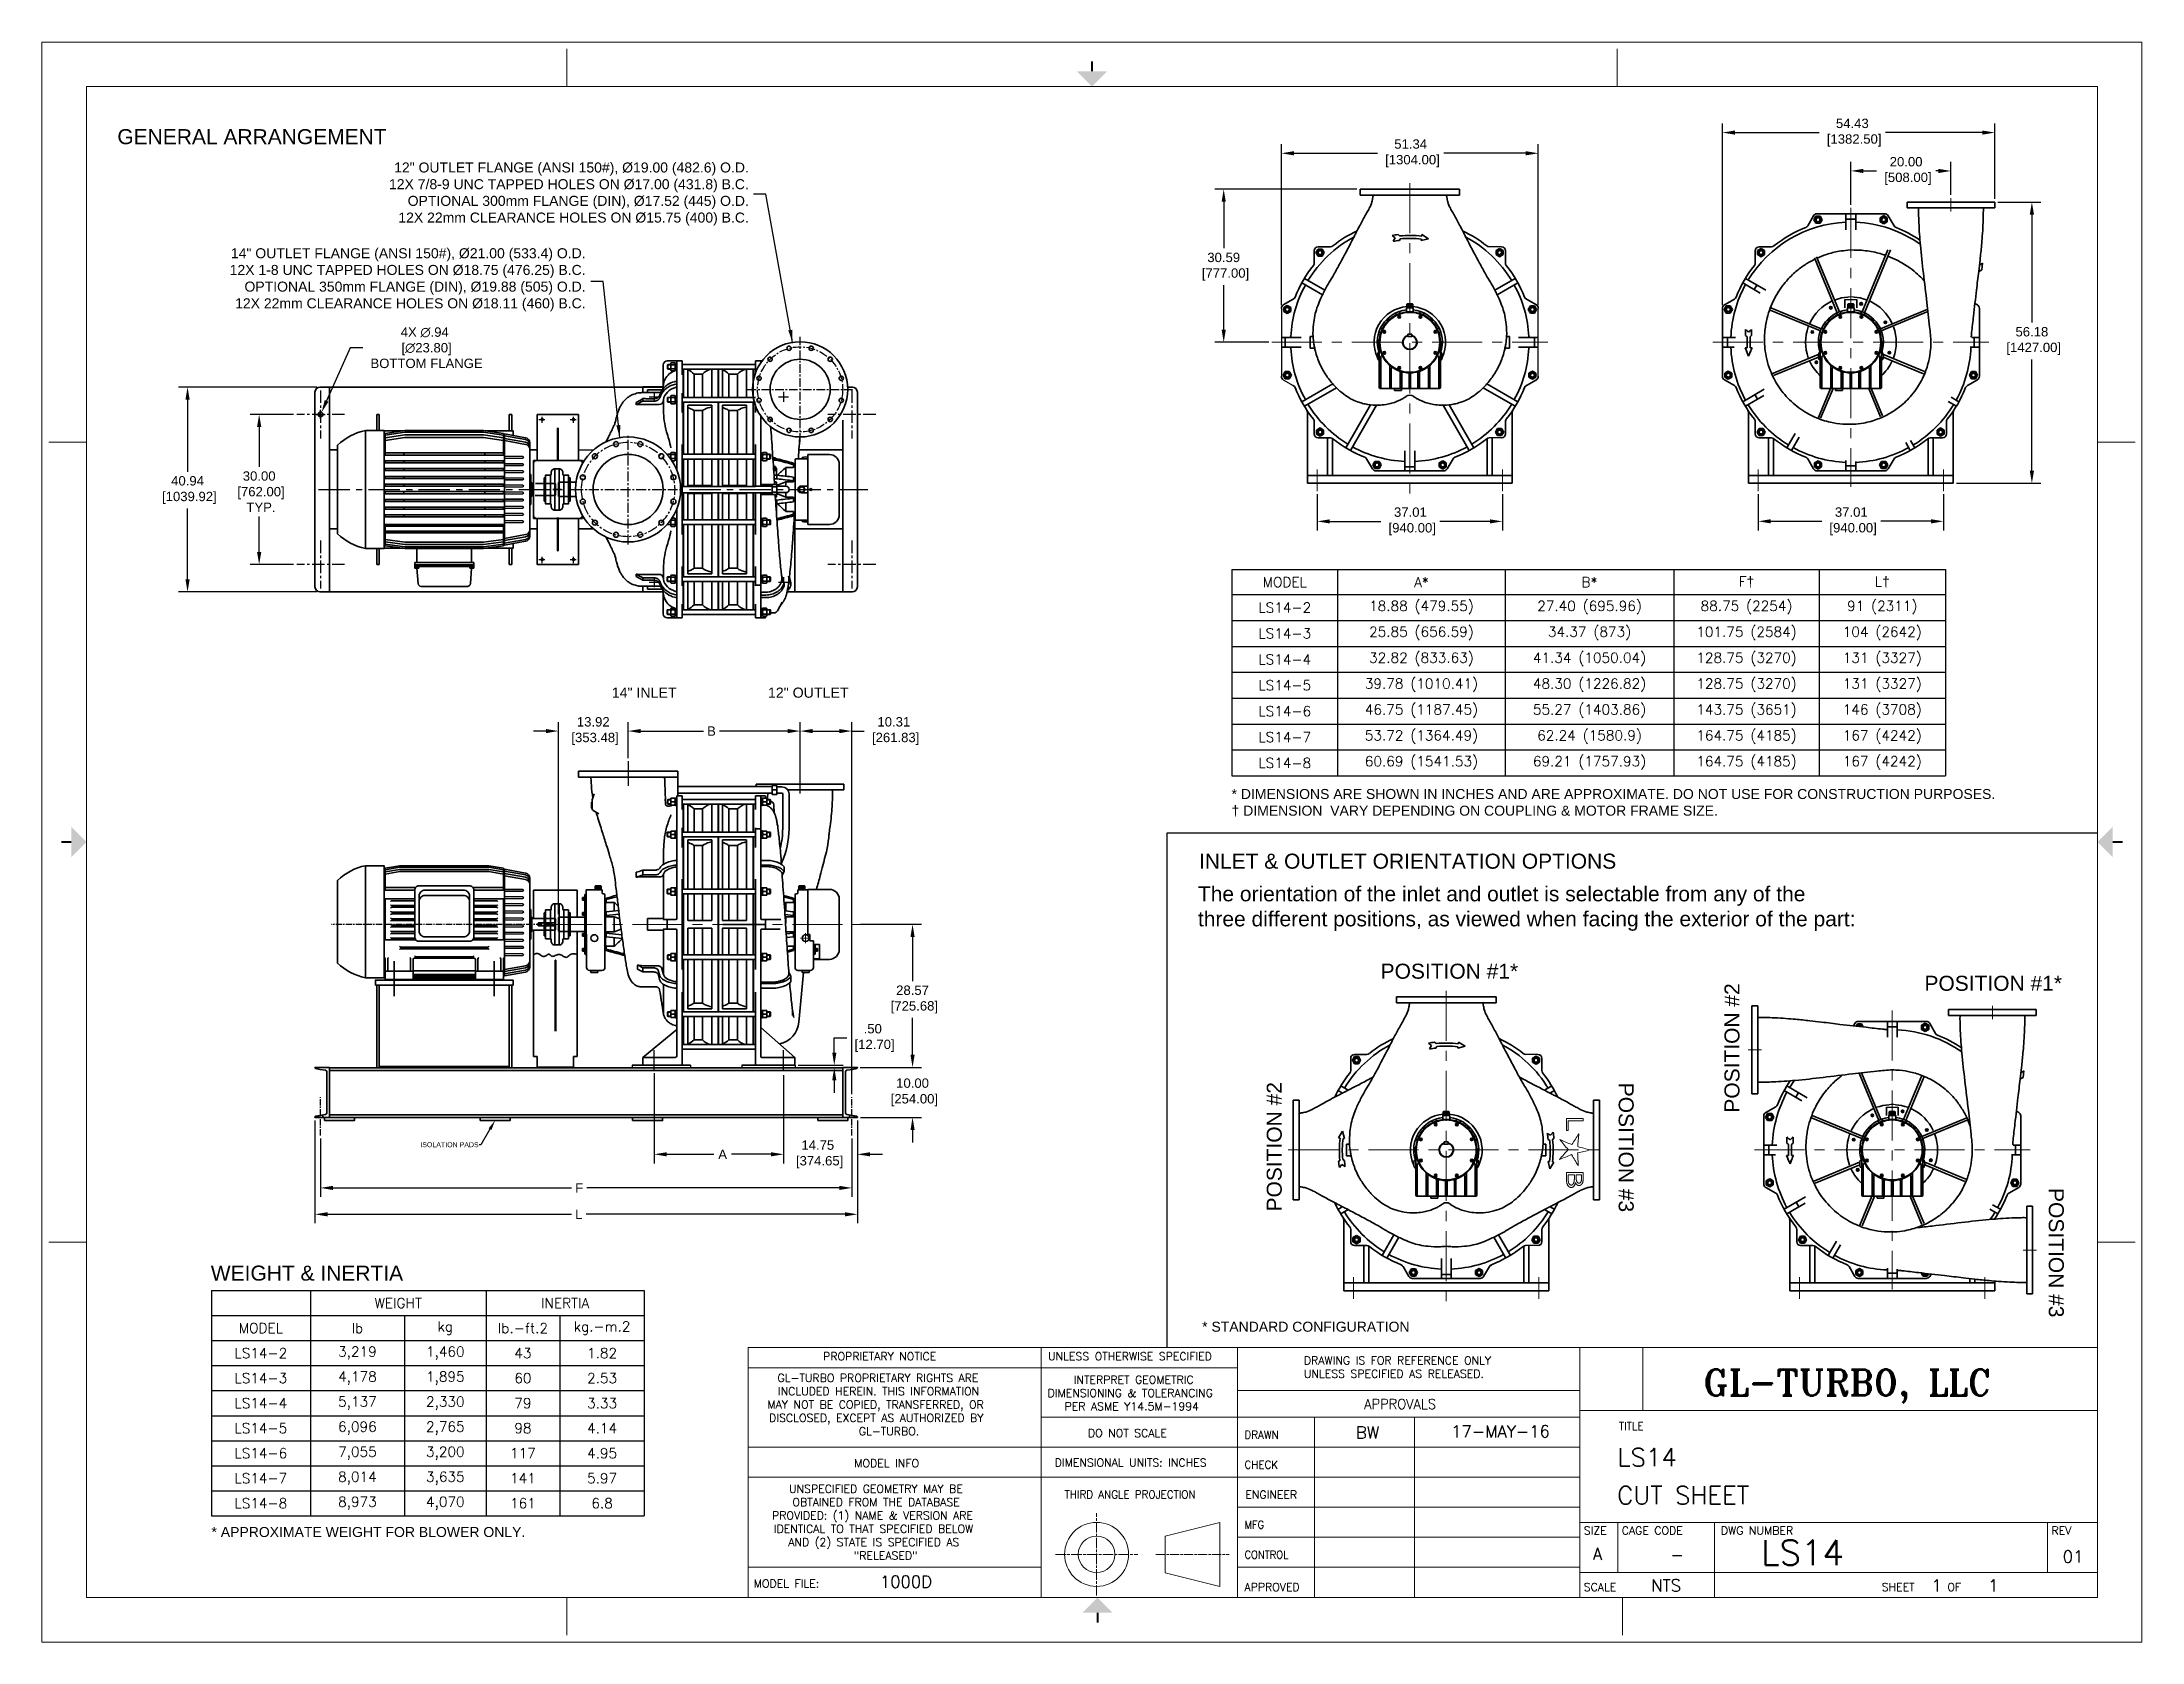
# Model space of a CAD drawing. Header units: inches. Extents: x 2 to 422, y -2 to 317.
import ezdxf
from ezdxf import colors
from ezdxf.entities.mleader import LeaderData, LeaderLine
from ezdxf.enums import TextEntityAlignment as Align
from ezdxf.math import Vec2, Vec3

# ---------------------------------------------------------------- set-up
doc = ezdxf.new("R2010")
doc.units = ezdxf.units.IN
doc.header["$MEASUREMENT"] = 0
doc.set_wipeout_variables(frame=1)
for name, pattern in [('CENTER', [2, 1.25, -0.25, 0.25, -0.25]), ('CHAIN', [0.7087, 0.4724, -0.0591, 0.1181, -0.0591]), ('点画线', [16, 10, -2, 2, -2])]:
    doc.linetypes.add(name, pattern=pattern)
for name, color, linetype in [('CL', 1, 'CENTER'), ('Title Block', 7, 'Continuous'), ('TXT', 7, 'Continuous')]:
    doc.layers.add(name, color=color, linetype=linetype)
doc.layers.add('中心线层', color=1, linetype='点画线', lineweight=18)
doc.layers.add('粗实线层', color=7, linetype='Continuous', lineweight=35)
doc.styles.add('ACANSTS', font='romans.shx', dxfattribs={"height": 1})
doc.styles.add('Roman', font='romans')
doc.styles.add('ROMANS', font='romant.shx', dxfattribs={"height": 3.5})
doc.styles.get("Standard").update_dxf_attribs({"font": 'arial.ttf'})
doc.dimstyles.new('STANDARD 2 PLCS', dxfattribs={"dimtxt": 0.125, "dimasz": 0.18, "dimexe": 0.18, "dimexo": 0.0625, "dimgap": 0.09, "dimtad": 0, "dimtih": 1, "dimtoh": 1, "dimzin": 4, "dimdsep": 46, "dimtxsty": 'Standard', "dimcen": 0.09, "dimaunit": 1, "dimadec": 0, "dimazin": 1, "dimtfac": 1, "dimtofl": 0, "dimtmove": 1, "dimatfit": 3, "dimfxl": 1, "dimtolj": 1, "dimtzin": 4, "dimarcsym": 0})

msp = doc.modelspace()

# ---------------------------------------------------------------- texts
at = {"char_height": 2, "attachment_point": 6}
for s, insert in [('12" OUTLET FLANGE (ANSI 150#), %%C19.00 (482.6) O.D.\\P12X 7/8-9 UNC TAPPED HOLES ON %%C17.00 (431.8) B.C.\\POPTIONAL 300mm FLANGE (DIN), %%C17.52 (445) O.D.\\P12X 22mm CLEARANCE HOLES ON %%C15.75 (400) B.C.', (143.234, 286.987)), ('14" OUTLET FLANGE (ANSI 150#), %%C21.00 (533.4) O.D.\\P12X 1-8 UNC TAPPED HOLES ON %%C18.75 (476.25) B.C.\\POPTIONAL 350mm FLANGE (DIN), %%C19.88 (505) O.D.\\P12X 22mm CLEARANCE HOLES ON %%C18.11 (460) B.C.', (110.624, 269.856))]:
    msp.add_mtext(s, dxfattribs=dict(at, insert=insert))
at = {"lineweight": 15, "char_height": 2, "attachment_point": 1}
for s, width, insert in [('* DIMENSIONS ARE SHOWN IN INCHES AND ARE APPROXIMATE. DO NOT USE FOR CONSTRUCTION PURPOSES.\\P{\\C0;†} DIMENSION  VARY DEPENDING ON COUPLING & MOTOR FRAME SIZE.', 176.25075, (239.664, 168.129)), ('* STANDARD CONFIGURATION', 132.13105, (233.787, 61.701)), ('* APPROXIMATE WEIGHT FOR BLOWER ONLY.', 71.31853, (35.873, 20.689))]:
    msp.add_mtext_dynamic_manual_height_columns(s, width=width, gutter_width=1, heights=[0], dxfattribs=dict(at, insert=insert))
at = {"insert": (232.947, 148.686), "char_height": 3, "attachment_point": 1}
msp.add_mtext_dynamic_manual_height_columns('The orientation of the inlet and outlet is selectable from any of the \\Pthree different positions, as viewed when facing the exterior of the part:', width=166.54562, gutter_width=1, heights=[0], dxfattribs=at)
at = {"char_height": 3, "attachment_point": 1}
for s, width, insert, rotation in [('POSITION #2', 28.60153, (338.143, 103.465), 90), ('POSITION #2', 31.09013, (246.696, 83.727), 90), ('POSITION #3', 28.41011, (320.006, 109.445), 270), ('POSITION #3', 26.20833, (405.936, 88.405), 270)]:
    msp.add_mtext_dynamic_manual_height_columns(s, width=width, gutter_width=1, heights=[0], dxfattribs=dict(at, insert=insert, rotation=rotation))
at = {"layer": 'TXT', "lineweight": 5}
for s, height, p in [('GENERAL ARRANGEMENT', 3, (43.973, 296.947)), ('14" INLET', 2.025, (122.324, 186.36)), ('12" OUTLET', 2.025, (155.1, 186.36)), ('INLET & OUTLET ORIENTATION OPTIONS', 3, (274.838, 152.208)), ('POSITION #1*', 3, (283.19, 130.224)), ('POSITION #1*', 3, (391.835, 127.811)), ('WEIGHT & INERTIA', 3, (54.955, 69.911))]:
    msp.add_text(s, height=height, dxfattribs=at).set_placement(p, align=Align.CENTER)

# ---------------------------------------------------------------- blocks, each defined once
blk = doc.blocks.new('*T165')
at = {"layer": 'Title Block', "color": 0, "linetype": 'ByBlock', "lineweight": -2, "transparency": 16777216}
for p, q in [((0, 0), (86.5, 0)), ((0, 0), (0, -45)), ((19.78, 0), (19.78, -45)), ((54.88, 0), (54.88, -45)), ((86.5, 0), (86.5, -45)), ((0, -5), (86.5, -5)), ((38.59, -5), (38.59, -45)), ((69.63, -5), (69.63, -45)), ((0, -10), (86.5, -10)), ((0, -15), (86.5, -15)), ((0, -20), (86.5, -20)), ((0, -25), (86.5, -25)), ((0, -30), (86.5, -30)), ((0, -35), (86.5, -35)), ((0, -40), (86.5, -40)), ((0, -45), (86.5, -45))]:
    blk.add_line(p, q, dxfattribs=at)
at = {"layer": 'Title Block', "color": 0, "lineweight": 15, "transparency": 16777216, "char_height": 2, "attachment_point": 5, "style": 'Roman'}
for s, insert, width in [('WEIGHT', (37.33, -2.5), 32.9782), ('INERTIA', (70.69, -2.5), 29.4966), ('MODEL', (9.89, -7.5), 17.6505), ('lb', (29.18, -7.5), 16.6869), ('kg', (46.74, -7.5), 14.165), ('lb.-ft.2', (62.25, -7.5), 12.6177), ('kg.-m.2', (78.06, -7.5), 14.7526), ('LS14-2', (9.89, -12.5), 17.6505), ('3,219', (29.18, -12.5), 16.6869), ('1,460', (46.74, -12.5), 14.165), ('43', (62.25, -12.5), 12.6177), ('1.82', (78.06, -12.5), 14.7526), ('LS14-3', (9.89, -17.5), 17.6505), ('4,178', (29.18, -17.5), 16.6869), ('1,895', (46.74, -17.5), 14.165), ('60', (62.25, -17.5), 12.6177), ('2.53', (78.06, -17.5), 14.7526), ('LS14-4', (9.89, -22.5), 17.6505), ('5,137', (29.18, -22.5), 16.6869), ('2,330', (46.74, -22.5), 14.165), ('79', (62.25, -22.5), 12.6177), ('3.33', (78.06, -22.5), 14.7526), ('LS14-5', (9.89, -27.5), 17.6505), ('6,096', (29.18, -27.5), 16.6869), ('2,765', (46.74, -27.5), 14.165), ('98', (62.25, -27.5), 12.6177), ('4.14', (78.06, -27.5), 14.7526), ('LS14-6', (9.89, -32.5), 17.6505), ('7,055', (29.18, -32.5), 16.6869), ('3,200', (46.74, -32.5), 14.165), ('117', (62.25, -32.5), 12.6177), ('4.95', (78.06, -32.5), 14.7526), ('LS14-7', (9.89, -37.5), 17.6505), ('8,014', (29.18, -37.5), 16.6869), ('3,635', (46.74, -37.5), 14.165), ('141', (62.25, -37.5), 12.6177), ('5.97', (78.06, -37.5), 14.7526), ('LS14-8', (9.89, -42.5), 17.6505), ('8,973', (29.18, -42.5), 16.6869), ('4,070', (46.74, -42.5), 14.165), ('161', (62.25, -42.5), 12.6177), ('6.8', (78.06, -42.5), 14.7526)]:
    blk.add_mtext(s, dxfattribs=dict(at, insert=insert, width=width))
blk = doc.blocks.new('*T166')
at = {"layer": 'Title Block', "color": 0, "linetype": 'ByBlock', "lineweight": -2, "transparency": 16777216}
for p, q in [((0, 0), (142.53, 0)), ((0, 0), (0, -41.22)), ((21.12, 0), (21.12, -41.22)), ((54.6, 0), (54.6, -41.22)), ((88.28, 0), (88.28, -41.22)), ((117.32, 0), (117.32, -41.22)), ((142.53, 0), (142.53, -41.22)), ((0, -5), (142.53, -5)), ((0, -10.17), (142.53, -10.17)), ((0, -15.35), (142.53, -15.35)), ((0, -20.52), (142.53, -20.52)), ((0, -25.7), (142.53, -25.7)), ((0, -30.87), (142.53, -30.87)), ((0, -36.04), (142.53, -36.04)), ((0, -41.22), (142.53, -41.22))]:
    blk.add_line(p, q, dxfattribs=at)
at = {"layer": 'Title Block', "color": 0, "lineweight": 15, "transparency": 16777216, "char_height": 2, "attachment_point": 5, "style": 'Roman'}
for s, insert, width in [('MODEL', (10.56, -2.5), 18.9972), ('A*', (37.86, -2.5), 31.3476), ('B*', (71.44, -2.5), 31.5546), ('F{\\fArial|b0|i0|c0|p34;†}', (102.8, -2.5), 26.9144), ('L{\\fArial|b0|i0|c0|p34;†}', (129.92, -2.5), 23.0814), ('LS14-2', (10.56, -7.59), 18.9972), ('18.88 (479.55)', (37.86, -7.59), 31.3476), ('27.40 (695.96)', (71.44, -7.59), 31.5546), ('88.75 (2254)', (102.8, -7.59), 26.9144), ('91 (2311)', (129.92, -7.59), 24.1445), ('LS14-3', (10.56, -12.76), 18.9972), ('25.85 (656.59)', (37.86, -12.76), 31.3476), ('34.37 (873)', (71.44, -12.76), 31.5546), ('101.75 (2584)', (102.8, -12.76), 27.9775), ('104 (2642)', (129.92, -12.76), 24.1445), ('32.82 (833.63)', (37.86, -17.93), 31.3476), ('41.34 (1050.04)', (71.44, -17.93), 31.5546), ('128.75 (3270)', (102.8, -17.93), 27.9775), ('131 (3327)', (129.92, -17.93), 24.1445), ('LS14-4', (10.56, -17.93), 18.9972), ('LS14-5', (10.56, -23.11), 18.9972), ('39.78 (1010.41)', (37.86, -23.11), 31.3476), ('48.30 (1226.82)', (71.44, -23.11), 31.5546), ('128.75 (3270)', (102.8, -23.11), 27.9775), ('131 (3327)', (129.92, -23.11), 24.1445), ('LS14-6', (10.56, -28.28), 18.9972), ('46.75 (1187.45)', (37.86, -28.28), 31.3476), ('55.27 (1403.86)', (71.44, -28.28), 31.5546), ('143.75 (3651)', (102.8, -28.28), 27.9775), ('146 (3708)', (129.92, -28.28), 24.1445), ('LS14-7', (10.56, -33.46), 18.9972), ('53.72 (1364.49)', (37.86, -33.46), 31.3476), ('62.24 (1580.9)', (71.44, -33.46), 31.5546), ('164.75 (4185)', (102.8, -33.46), 27.9775), ('167 (4242)', (129.92, -33.46), 24.1445), ('LS14-8', (10.56, -38.63), 18.9972), ('60.69 (1541.53)', (37.86, -38.63), 31.3476), ('69.21 (1757.93)', (71.44, -38.63), 31.5546), ('164.75 (4185)', (102.8, -38.63), 27.9775), ('167 (4242)', (129.92, -38.63), 24.1445)]:
    blk.add_mtext(s, dxfattribs=dict(at, insert=insert, width=width))
blk = doc.blocks.new('*D167')
at = {"color": 0, "lineweight": -2, "transparency": 16777216}
for p, q in [((249.62, 264.78), (249.62, 296.93)), ((252.12, 295.13), (268.81, 295.13)), ((298.45, 295.13), (282.09, 295.13)), ((300.95, 264.78), (300.95, 296.93))]:
    blk.add_line(p, q, dxfattribs=at)
at = {"color": 0, "transparency": 16777216}
for points in [[(252.12, 295.54), (252.12, 294.71), (249.62, 295.13)], [(298.45, 295.54), (298.45, 294.71), (300.95, 295.13)]]:
    blk.add_solid(points, dxfattribs=at)
at = {"layer": 'Defpoints', "color": 0, "transparency": 16777216}
for p in [(300.95, 295.13), (249.62, 264.15), (300.95, 264.15)]:
    blk.add_point(p, dxfattribs=at)
at = {"color": 0, "transparency": 16777216, "insert": (275.45, 295.13), "char_height": 1.875, "attachment_point": 5}
blk.add_mtext('\\A1;51.34\\P [1304.00]', dxfattribs=at)
blk = doc.blocks.new('*D168')
at = {"color": 0, "lineweight": -2, "transparency": 16777216}
for p, q in [((264.72, 287.95), (236.3, 287.95)), ((238.1, 285.45), (238.1, 276.15)), ((238.1, 259.86), (238.1, 268.81)), ((247.1, 257.36), (236.3, 257.36))]:
    blk.add_line(p, q, dxfattribs=at)
at = {"color": 0, "transparency": 16777216}
for points in [[(237.69, 285.45), (238.52, 285.45), (238.1, 287.95)], [(237.69, 259.86), (238.52, 259.86), (238.1, 257.36)]]:
    blk.add_solid(points, dxfattribs=at)
at = {"layer": 'Defpoints', "color": 0, "transparency": 16777216}
for p in [(265.34, 287.95), (238.1, 257.36), (247.73, 257.36)]:
    blk.add_point(p, dxfattribs=at)
at = {"color": 0, "transparency": 16777216, "insert": (238.1, 272.48), "char_height": 1.875, "attachment_point": 5}
blk.add_mtext('\\A1;30.59\\P [777.00]', dxfattribs=at)
blk = doc.blocks.new('*D169')
at = {"color": 0, "lineweight": -2, "transparency": 16777216}
for p, q in [((256.78, 227.01), (256.78, 219.79)), ((293.79, 227.01), (293.79, 219.79)), ((259.28, 221.59), (269.49, 221.59)), ((291.29, 221.59), (281.31, 221.59))]:
    blk.add_line(p, q, dxfattribs=at)
at = {"color": 0, "transparency": 16777216}
for points in [[(259.28, 222), (259.28, 221.17), (256.78, 221.59)], [(291.29, 222), (291.29, 221.17), (293.79, 221.59)]]:
    blk.add_solid(points, dxfattribs=at)
at = {"layer": 'Defpoints', "color": 0, "transparency": 16777216}
for p in [(256.78, 227.64), (293.79, 227.64), (293.79, 221.59)]:
    blk.add_point(p, dxfattribs=at)
at = {"color": 0, "transparency": 16777216, "insert": (275.4, 221.59), "char_height": 1.875, "attachment_point": 5}
blk.add_mtext('\\A1;37.01\\P [940.00]', dxfattribs=at)
blk = doc.blocks.new('*D170')
at = {"color": 0, "lineweight": -2, "transparency": 16777216}
for p, q in [((337.72, 264.78), (337.72, 301.06)), ((340.22, 299.26), (357.04, 299.26)), ((389.65, 299.26), (370.33, 299.26)), ((392.15, 286.02), (392.15, 301.06))]:
    blk.add_line(p, q, dxfattribs=at)
at = {"color": 0, "transparency": 16777216}
for points in [[(340.22, 299.68), (340.22, 298.85), (337.72, 299.26)], [(389.65, 299.68), (389.65, 298.85), (392.15, 299.26)]]:
    blk.add_solid(points, dxfattribs=at)
at = {"layer": 'Defpoints', "color": 0, "transparency": 16777216}
for p in [(392.15, 299.26), (392.15, 285.39), (337.72, 264.15)]:
    blk.add_point(p, dxfattribs=at)
at = {"color": 0, "transparency": 16777216, "insert": (363.69, 299.26), "char_height": 1.875, "attachment_point": 5}
blk.add_mtext('\\A1;54.43\\P [1382.50]', dxfattribs=at)
blk = doc.blocks.new('*D171')
at = {"color": 0, "lineweight": -2, "transparency": 16777216}
for p, q in [((363.39, 284.84), (363.39, 293.4)), ((365.89, 291.6), (368.52, 291.6)), ((380.89, 291.6), (380.34, 291.6)), ((383.39, 286.81), (383.39, 293.4))]:
    blk.add_line(p, q, dxfattribs=at)
at = {"color": 0, "transparency": 16777216}
for points in [[(365.89, 292.02), (365.89, 291.18), (363.39, 291.6)], [(380.89, 292.02), (380.89, 291.18), (383.39, 291.6)]]:
    blk.add_solid(points, dxfattribs=at)
at = {"layer": 'Defpoints', "color": 0, "transparency": 16777216}
for p in [(383.39, 291.6), (383.39, 286.18), (363.39, 284.21)]:
    blk.add_point(p, dxfattribs=at)
at = {"color": 0, "transparency": 16777216, "insert": (374.43, 291.6), "char_height": 1.875, "attachment_point": 5}
blk.add_mtext('\\A1;20.00\\P [508.00]', dxfattribs=at)
blk = doc.blocks.new('*D172')
at = {"color": 0, "lineweight": -2, "transparency": 16777216}
for p, q in [((392.78, 285.39), (401.36, 285.39)), ((399.56, 282.89), (399.56, 261.3)), ((399.56, 231.71), (399.56, 253.96)), ((384.49, 229.21), (401.36, 229.21))]:
    blk.add_line(p, q, dxfattribs=at)
at = {"color": 0, "transparency": 16777216}
for points in [[(399.14, 282.89), (399.98, 282.89), (399.56, 285.39)], [(399.14, 231.71), (399.98, 231.71), (399.56, 229.21)]]:
    blk.add_solid(points, dxfattribs=at)
at = {"layer": 'Defpoints', "color": 0, "transparency": 16777216}
for p in [(392.15, 285.39), (383.86, 229.21), (399.56, 229.21)]:
    blk.add_point(p, dxfattribs=at)
at = {"color": 0, "transparency": 16777216, "insert": (399.56, 257.63), "char_height": 1.875, "attachment_point": 5}
blk.add_mtext('\\A1;56.18\\P [1427.00]', dxfattribs=at)
blk = doc.blocks.new('*D173')
at = {"color": 0, "lineweight": -2, "transparency": 16777216}
for p, q in [((344.89, 227.01), (344.89, 219.8)), ((381.9, 227.01), (381.9, 219.8)), ((347.39, 221.6), (357.57, 221.6)), ((379.4, 221.6), (369.4, 221.6))]:
    blk.add_line(p, q, dxfattribs=at)
at = {"color": 0, "transparency": 16777216}
for points in [[(347.39, 222.02), (347.39, 221.18), (344.89, 221.6)], [(379.4, 222.02), (379.4, 221.18), (381.9, 221.6)]]:
    blk.add_solid(points, dxfattribs=at)
at = {"layer": 'Defpoints', "color": 0, "transparency": 16777216}
for p in [(344.89, 227.64), (381.9, 227.64), (381.9, 221.6)]:
    blk.add_point(p, dxfattribs=at)
at = {"color": 0, "transparency": 16777216, "insert": (363.48, 221.6), "char_height": 1.875, "attachment_point": 5}
blk.add_mtext('\\A1;37.01\\P [940.00]', dxfattribs=at)
blk = doc.blocks.new('*D174')
at = {"color": 0, "lineweight": -2, "transparency": 16777216}
for p, q in [((56.56, 101.89), (56.56, 81.36)), ((164.92, 101.89), (164.92, 81.36)), ((59.06, 83.16), (107.78, 83.16)), ((162.42, 83.16), (110.75, 83.16))]:
    blk.add_line(p, q, dxfattribs=at)
at = {"color": 0, "transparency": 16777216}
for points in [[(59.06, 83.58), (59.06, 82.74), (56.56, 83.16)], [(162.42, 83.58), (162.42, 82.74), (164.92, 83.16)]]:
    blk.add_solid(points, dxfattribs=at)
at = {"layer": 'Defpoints', "color": 0, "transparency": 16777216}
for p in [(56.56, 102.52), (164.92, 102.52), (56.56, 83.16)]:
    blk.add_point(p, dxfattribs=at)
at = {"color": 0, "transparency": 16777216, "insert": (109.26, 83.16), "char_height": 1.875, "attachment_point": 5}
blk.add_mtext('\\A1;L', dxfattribs=at)
blk = doc.blocks.new('*D175')
at = {"color": 0, "lineweight": -2, "transparency": 16777216}
for p, q in [((57.69, 98.3), (57.69, 86.63)), ((163.79, 98.3), (163.79, 86.63)), ((60.19, 88.43), (107.8, 88.43)), ((161.29, 88.43), (110.87, 88.43))]:
    blk.add_line(p, q, dxfattribs=at)
at = {"color": 0, "transparency": 16777216}
for points in [[(60.19, 88.85), (60.19, 88.01), (57.69, 88.43)], [(161.29, 88.85), (161.29, 88.01), (163.79, 88.43)]]:
    blk.add_solid(points, dxfattribs=at)
at = {"layer": 'Defpoints', "color": 0, "transparency": 16777216}
for p in [(57.69, 98.92), (163.79, 98.92), (163.79, 88.43)]:
    blk.add_point(p, dxfattribs=at)
at = {"color": 0, "transparency": 16777216, "insert": (109.34, 88.43), "char_height": 1.875, "attachment_point": 5}
blk.add_mtext('\\A1;F', dxfattribs=at)
blk = doc.blocks.new('*D176')
at = {"color": 0, "lineweight": -2, "transparency": 16777216}
for p, q in [((150.17, 110.96), (150.17, 93.34)), ((164.92, 101.89), (164.92, 93.34)), ((147.67, 95.14), (145.17, 95.14)), ((167.42, 95.14), (169.92, 95.14))]:
    blk.add_line(p, q, dxfattribs=at)
at = {"color": 0, "transparency": 16777216}
for points in [[(147.67, 95.56), (147.67, 94.73), (150.17, 95.14)], [(167.42, 95.56), (167.42, 94.73), (164.92, 95.14)]]:
    blk.add_solid(points, dxfattribs=at)
at = {"layer": 'Defpoints', "color": 0, "transparency": 16777216}
for p in [(150.17, 111.58), (164.92, 102.52), (150.17, 95.14)]:
    blk.add_point(p, dxfattribs=at)
at = {"color": 0, "transparency": 16777216, "insert": (157.01, 95.14), "char_height": 1.875, "attachment_point": 5}
blk.add_mtext('\\A1;14.75\\P [374.65]', dxfattribs=at)
blk = doc.blocks.new('*D177')
at = {"color": 0, "lineweight": -2, "transparency": 16777216}
for p, q in [((124.32, 111.35), (124.32, 93.34)), ((150.17, 110.96), (150.17, 93.34)), ((126.82, 95.14), (136.22, 95.14)), ((147.67, 95.14), (139.77, 95.14))]:
    blk.add_line(p, q, dxfattribs=at)
at = {"color": 0, "transparency": 16777216}
for points in [[(126.82, 95.56), (126.82, 94.73), (124.32, 95.14)], [(147.67, 95.56), (147.67, 94.73), (150.17, 95.14)]]:
    blk.add_solid(points, dxfattribs=at)
at = {"layer": 'Defpoints', "color": 0, "transparency": 16777216}
for p in [(124.32, 111.98), (150.17, 111.58), (124.32, 95.14)]:
    blk.add_point(p, dxfattribs=at)
at = {"color": 0, "transparency": 16777216, "insert": (138, 95.14), "char_height": 1.875, "attachment_point": 5}
blk.add_mtext('\\A1;A', dxfattribs=at)
blk = doc.blocks.new('*D178')
at = {"color": 0, "lineweight": -2, "transparency": 16777216}
for p, q in [((175.94, 115.02), (175.94, 117.52)), ((165.48, 112.52), (177.74, 112.52)), ((165.54, 102.52), (177.74, 102.52)), ((175.94, 100.02), (175.94, 97.52))]:
    blk.add_line(p, q, dxfattribs=at)
at = {"color": 0, "transparency": 16777216}
for points in [[(175.53, 115.02), (176.36, 115.02), (175.94, 112.52)], [(175.53, 100.02), (176.36, 100.02), (175.94, 102.52)]]:
    blk.add_solid(points, dxfattribs=at)
at = {"layer": 'Defpoints', "color": 0, "transparency": 16777216}
for p in [(164.86, 112.52), (175.94, 112.52), (164.92, 102.52)]:
    blk.add_point(p, dxfattribs=at)
at = {"color": 0, "transparency": 16777216, "insert": (175.94, 107.52), "char_height": 1.875, "attachment_point": 5}
blk.add_mtext('\\A1;10.00\\P [254.00]', dxfattribs=at)
blk = doc.blocks.new('*D179')
at = {"color": 0, "lineweight": -2, "transparency": 16777216}
for p, q in [((165.54, 141.09), (177.74, 141.09)), ((175.94, 138.59), (175.94, 129.75)), ((175.94, 115.02), (175.94, 122.41)), ((165.54, 112.52), (177.74, 112.52))]:
    blk.add_line(p, q, dxfattribs=at)
at = {"color": 0, "transparency": 16777216}
for points in [[(175.53, 138.59), (176.36, 138.59), (175.94, 141.09)], [(175.53, 115.02), (176.36, 115.02), (175.94, 112.52)]]:
    blk.add_solid(points, dxfattribs=at)
at = {"layer": 'Defpoints', "color": 0, "transparency": 16777216}
for p in [(164.92, 141.09), (175.94, 141.09), (164.92, 112.52)]:
    blk.add_point(p, dxfattribs=at)
at = {"color": 0, "transparency": 16777216, "insert": (175.94, 126.08), "char_height": 1.875, "attachment_point": 5}
blk.add_mtext('\\A1;28.57\\P [725.68]', dxfattribs=at)
blk = doc.blocks.new('*D180')
at = {"color": 0, "lineweight": -2, "transparency": 16777216}
for p, q in [((160.3, 115.44), (160.3, 118.39)), ((160.3, 118.39), (162.8, 118.39)), ((153.08, 112.94), (162.1, 112.94)), ((155.63, 112.44), (162.1, 112.44)), ((160.3, 109.94), (160.3, 107.44))]:
    blk.add_line(p, q, dxfattribs=at)
at = {"color": 0, "transparency": 16777216}
for points in [[(159.89, 115.44), (160.72, 115.44), (160.3, 112.94)], [(159.89, 109.94), (160.72, 109.94), (160.3, 112.44)]]:
    blk.add_solid(points, dxfattribs=at)
at = {"layer": 'Defpoints', "color": 0, "transparency": 16777216}
for p in [(152.46, 112.94), (155, 112.44), (160.3, 112.44)]:
    blk.add_point(p, dxfattribs=at)
at = {"color": 0, "transparency": 16777216, "insert": (167.99, 118.39), "char_height": 1.875, "attachment_point": 5}
blk.add_mtext('\\A1;.50\\P [12.70]', dxfattribs=at)
blk = doc.blocks.new('*D181')
at = {"color": 0, "lineweight": -2, "transparency": 16777216}
for p, q in [((105.19, 143.09), (105.19, 181.5)), ((119.11, 174.3), (119.11, 181.5)), ((102.69, 179.7), (100.19, 179.7)), ((121.61, 179.7), (124.11, 179.7))]:
    blk.add_line(p, q, dxfattribs=at)
at = {"color": 0, "transparency": 16777216}
for points in [[(102.69, 180.11), (102.69, 179.28), (105.19, 179.7)], [(121.61, 180.11), (121.61, 179.28), (119.11, 179.7)]]:
    blk.add_solid(points, dxfattribs=at)
at = {"layer": 'Defpoints', "color": 0, "transparency": 16777216}
for p in [(105.19, 179.7), (119.11, 173.67), (105.19, 142.47)]:
    blk.add_point(p, dxfattribs=at)
at = {"color": 0, "transparency": 16777216, "insert": (112.15, 179.7), "char_height": 1.875, "attachment_point": 5}
blk.add_mtext('\\A1;13.92\\P [353.48]', dxfattribs=at)
blk = doc.blocks.new('*D182')
at = {"color": 0, "lineweight": -2, "transparency": 16777216}
for p, q in [((119.11, 174.3), (119.11, 181.5)), ((153.48, 170.54), (153.48, 181.5)), ((121.61, 179.7), (134.17, 179.7)), ((150.98, 179.7), (137.38, 179.7))]:
    blk.add_line(p, q, dxfattribs=at)
at = {"color": 0, "transparency": 16777216}
for points in [[(121.61, 180.11), (121.61, 179.28), (119.11, 179.7)], [(150.98, 180.11), (150.98, 179.28), (153.48, 179.7)]]:
    blk.add_solid(points, dxfattribs=at)
at = {"layer": 'Defpoints', "color": 0, "transparency": 16777216}
for p in [(153.48, 179.7), (119.11, 173.67), (153.48, 169.91)]:
    blk.add_point(p, dxfattribs=at)
at = {"color": 0, "transparency": 16777216, "insert": (135.77, 179.7), "char_height": 1.875, "attachment_point": 5}
blk.add_mtext('\\A1;B', dxfattribs=at)
blk = doc.blocks.new('*D183')
at = {"color": 0, "lineweight": -2, "transparency": 16777216}
for p, q in [((153.48, 170.54), (153.48, 181.5)), ((163.79, 107.19), (163.79, 181.5)), ((155.98, 179.7), (161.29, 179.7)), ((163.79, 179.7), (166.29, 179.7))]:
    blk.add_line(p, q, dxfattribs=at)
at = {"color": 0, "transparency": 16777216}
for points in [[(155.98, 180.11), (155.98, 179.28), (153.48, 179.7)], [(161.29, 180.11), (161.29, 179.28), (163.79, 179.7)]]:
    blk.add_solid(points, dxfattribs=at)
at = {"layer": 'Defpoints', "color": 0, "transparency": 16777216}
for p in [(163.79, 179.7), (153.48, 169.91), (163.79, 106.57)]:
    blk.add_point(p, dxfattribs=at)
at = {"color": 0, "transparency": 16777216, "insert": (172.2, 179.7), "char_height": 1.875, "attachment_point": 5}
blk.add_mtext('\\A1;10.31\\P [261.83]', dxfattribs=at)
blk = doc.blocks.new('*D184')
at = {"color": 0, "lineweight": -2, "transparency": 16777216}
for p, q in [((56.94, 248.43), (29.3, 248.43)), ((31.1, 245.93), (31.1, 231.52)), ((31.1, 209.99), (31.1, 224.18)), ((56.96, 207.49), (29.3, 207.49))]:
    blk.add_line(p, q, dxfattribs=at)
at = {"color": 0, "transparency": 16777216}
for points in [[(30.68, 245.93), (31.52, 245.93), (31.1, 248.43)], [(30.68, 209.99), (31.52, 209.99), (31.1, 207.49)]]:
    blk.add_solid(points, dxfattribs=at)
at = {"layer": 'Defpoints', "color": 0, "transparency": 16777216}
for p in [(57.56, 248.43), (31.1, 207.49), (57.58, 207.49)]:
    blk.add_point(p, dxfattribs=at)
at = {"color": 0, "transparency": 16777216, "insert": (31.1, 227.85), "char_height": 1.875, "attachment_point": 5}
blk.add_mtext('\\A1;40.94\\P [1039.92]', dxfattribs=at)
blk = doc.blocks.new('*D185')
at = {"color": 0, "lineweight": -2, "transparency": 16777216}
for p, q in [((63.59, 256.27), (58.89, 245.67)), ((66.09, 256.27), (63.59, 256.27)), ((57.69, 242.06), (57.69, 243.86)), ((56.79, 242.96), (58.59, 242.96))]:
    blk.add_line(p, q, dxfattribs=at)
at = {"color": 0, "transparency": 16777216}
blk.add_solid([(58.51, 245.84), (59.27, 245.5), (57.88, 243.39)], dxfattribs=at)
at = {"layer": 'Defpoints', "color": 0, "transparency": 16777216}
for p in [(57.88, 243.39), (57.5, 242.53)]:
    blk.add_point(p, dxfattribs=at)
at = {"color": 0, "transparency": 16777216, "insert": (78.49, 256.27), "char_height": 1.875, "attachment_point": 5}
blk.add_mtext('\\A1;4X ∅.94\\P [∅23.80] \\P BOTTOM FLANGE', dxfattribs=at)
blk = doc.blocks.new('CF37中间机壳-2')
at = {"layer": '粗实线层'}
for p, q in [((20.1, 253.6), (-18.7, 253.6)), ((20.1, 253.6), (-18.7, 253.6)), ((20.1, 248.8), (-18.7, 248.8)), ((20.1, 248.8), (-18.7, 248.8)), ((-16.3, 248.8), (-16.3, 220.3)), ((-9.8, 248.8), (-9.8, 220.3)), ((-0.4, 243.9), (-0.4, 220.3)), ((8.2, 243.9), (-0.4, 243.9)), ((8.2, 243.9), (8.2, 220.3)), ((14.6, 248.8), (14.6, 220.3)), ((18.8, 248.8), (18.8, 220.3)), ((19.1, 248.8), (19.1, 220.3)), ((20.1, 220.3), (-18.7, 220.3)), ((20.1, 220.3), (-18.7, 220.3)), ((20.1, 215.5), (-18.7, 215.5)), ((20.1, 215.5), (-18.7, 215.5)), ((-16.3, 215.5), (-16.3, 162.5)), ((18.8, 215.5), (18.8, 162.5)), ((19.1, 215.5), (19.1, 162.5)), ((-9.8, 212.5), (14.6, 212.5)), ((-9.8, 212.5), (-9.8, 162.5)), ((-0.4, 206.8), (-0.4, 162.5)), ((8.2, 206.8), (-0.4, 206.8)), ((8.2, 206.8), (8.2, 162.5)), ((14.6, 212.5), (14.6, 162.5)), ((-18.7, 162.5), (20.1, 162.5)), ((-18.7, 162.5), (20.1, 162.5)), ((-18.7, 157.7), (20.1, 157.7)), ((-18.7, 157.7), (20.1, 157.7)), ((-16.3, 157.7), (-16.3, 130.2)), ((-9.8, 157.7), (-9.8, 130.8)), ((-0.4, 157.7), (-0.4, 130.8)), ((8.2, 157.7), (8.2, 130.8)), ((14.6, 157.7), (14.6, 130.8)), ((18.8, 157.7), (18.8, 129.9)), ((19.1, 157.7), (19.1, 129.9)), ((20.1, 129.9), (-18.7, 129.9)), ((20.1, 129.9), (-18.7, 129.9)), ((-9.8, 130.8), (14.6, 130.8)), ((20.1, 123.5), (-18.7, 123.5)), ((-16.3, 123.4), (-16.3, 95.9)), ((-9.8, 122.8), (14.6, 122.8)), ((-9.8, 95.9), (-9.8, 122.8)), ((-0.4, 122.8), (-0.4, 95.9)), ((8.2, 122.8), (8.2, 95.9)), ((14.6, 95.9), (14.6, 122.8)), ((18.8, 123.5), (18.8, 95.9)), ((19.1, 123.5), (19.1, 95.9)), ((-18.7, 95.9), (20.1, 95.9)), ((-18.7, 95.9), (20.1, 95.9)), ((-18.7, 91.1), (20.1, 91.1)), ((-18.7, 91.1), (20.1, 91.1)), ((-16.3, 91.1), (-16.3, 38.1)), ((-9.8, 41.2), (-9.8, 91.1)), ((-0.4, 91.1), (-0.4, 46.8)), ((8.2, 91.1), (8.2, 46.8)), ((14.6, 41.2), (14.6, 91.1)), ((18.8, 91.1), (18.8, 38.1)), ((19.1, 91.1), (19.1, 38.1)), ((8.2, 46.8), (-0.4, 46.8)), ((-18.7, 38.1), (20.1, 38.1)), ((-18.7, 38.1), (20.1, 38.1)), ((-18.7, 33.3), (20.1, 33.3)), ((-18.7, 33.3), (20.1, 33.3)), ((-16.3, 33.3), (-16.3, 4.8)), ((-9.8, 41.2), (14.6, 41.2)), ((-9.8, 4.8), (-9.8, 33.3)), ((-0.4, 33.3), (-0.4, 9.7)), ((8.2, 33.3), (8.2, 9.7)), ((14.6, 4.8), (14.6, 33.3)), ((18.8, 33.3), (18.8, 4.8)), ((19.1, 33.3), (19.1, 4.8)), ((-18.7, 4.8), (20.1, 4.8)), ((-18.7, 4.8), (20.1, 4.8)), ((-18.7, 0), (20.1, 0)), ((-18.7, 0), (20.1, 0)), ((8.2, 9.7), (-0.4, 9.7))]:
    blk.add_line(p, q, dxfattribs=at)
for points in [[(-0.4, 243.9), (-2.6, 246.2), (-5.5, 247.9), (-8.5, 248.8)], [(14.6, 248.2), (12.2, 247.3), (10, 245.8), (8.2, 243.9)], [(-8.5, 4.8), (-5.5, 5.7), (-2.6, 7.4), (-0.4, 9.7)], [(8.2, 9.7), (10, 7.8), (12.2, 6.3), (14.6, 5.4)]]:
    blk.add_open_spline(points, degree=3, dxfattribs=at)
for points, knots in [([(-0.4, 206.8), (-1, 207.3), (-3.9, 209.1), (-7.2, 210.1), (-9.8, 210.5)], [0, 0, 0, 0, 311.549812, 1315.832918, 1315.832918, 1315.832918, 1315.832918]), ([(14.6, 209.8), (14, 209.7), (11.8, 208.9), (9.6, 207.8), (8.2, 206.8)], [0, 0, 0, 0, 330.859635, 1269.698484, 1269.698484, 1269.698484, 1269.698484]), ([(-9.8, 43.1), (-8.9, 43.3), (-5.6, 43.9), (-2.4, 45.3), (-0.4, 46.8)], [0, 0, 0, 0, 77.758814, 295.569835, 295.569835, 295.569835, 295.569835]), ([(8.2, 46.8), (8.6, 46.5), (10.6, 45.2), (12.9, 44.3), (14.6, 43.8)], [0, 0, 0, 0, 60.904504, 254.282176, 254.282176, 254.282176, 254.282176])]:
    blk.add_open_spline(points, degree=3, knots=knots, dxfattribs=at)
blk = doc.blocks.new('CF37排气1#-3')
at = {"layer": 'CL', "ltscale": 7}
for p, q in [((26, 142.3), (26, 248.9)), ((-27.3, 195.6), (79.3, 195.6))]:
    blk.add_line(p, q, dxfattribs=at)
blk.add_circle((26, 195.6), 43.2, dxfattribs=at)
at = {"layer": '粗实线层'}
for p, q in [((-21.8, 216), (-19.4, 216)), ((-21.8, 216), (-21.8, 202.2)), ((-21.5, 204.1), (-21.5, 216)), ((-19.4, 224.4), (-19.4, 212)), ((-19.4, 224.4), (-12.7, 224.4)), ((-14, 224.4), (-14, 222.6)), ((-21.8, 189), (-21.8, 187.5)), ((-21.8, 187.5), (-21.6, 187.5)), ((-21.8, 182.7), (-20.5, 182.7)), ((-21.8, 182.7), (-21.8, 129.7)), ((-21.5, 129.7), (-21.5, 182.7)), ((-19.4, 179.2), (-19.4, 172.1)), ((-14, 168.6), (-14, 97.4)), ((-3.9, 157.6), (-3.9, 157.7)), ((-3.7, 154.6), (-3.9, 157.6)), ((-3.4, 151.5), (-3.7, 154.6)), ((-3.2, 148.4), (-3.4, 151.5)), ((-19.4, 129.7), (-21.8, 129.7)), ((-19.4, 129.7), (-20, 129.7)), ((-19.4, 139.8), (-19.4, 97.4)), ((-14, 131.7), (-13.3, 131.7)), ((-13.3, 131.7), (-13.3, 122.9)), ((-12.1, 131), (-13.3, 131)), ((-13.3, 127.3), (-12.1, 127.9)), ((-11.8, 131.5), (-12.1, 130.9)), ((-12.1, 131), (-12.1, 127.9)), ((-12.1, 127.3), (-12.1, 127.9)), ((-11.8, 131.5), (-8.1, 131.5)), ((-11.8, 129.4), (-8.1, 129.4)), ((-8.1, 131.5), (-7.8, 130.9)), ((-7.8, 130.9), (-7.8, 123.7)), ((-4.6, 129.7), (-7.8, 129.7)), ((-4.6, 129.7), (-7.8, 129.7)), ((-7.8, 129.4), (-4.2, 129.4)), ((-4.2, 129.3), (-4.6, 129.7)), ((-4.6, 129.7), (-4.6, 124.9)), ((-4.2, 129.4), (-4.2, 125.2)), ((-3, 145.3), (-3.2, 148.4)), ((-2.8, 142.1), (-3, 145.3)), ((-2.5, 138.8), (-2.8, 142.1)), ((-2.3, 135.5), (-2.5, 138.8)), ((-2.1, 132.2), (-2.3, 135.5)), ((-1.9, 128.8), (-2.1, 132.2)), ((-1.6, 125.4), (-1.9, 128.8)), ((24.2, 125.9), (24.4, 128.9)), ((24.4, 128.9), (24.6, 132)), ((24.6, 132), (24.8, 134.9)), ((24.8, 134.9), (25.1, 137.8)), ((25.1, 137.8), (25.3, 140.7)), ((25.3, 140.7), (25.5, 143.5)), ((25.5, 143.5), (25.7, 146.3)), ((25.7, 146.3), (25.8, 147.3)), ((-19.4, 124.9), (-21.8, 124.9)), ((-21.8, 124.9), (-21.8, 97.4)), ((-21.5, 97.4), (-21.5, 124.9)), ((-19.4, 124.9), (-20, 124.9)), ((-14, 122.9), (-13.3, 122.9)), ((-13.3, 126.7), (-12.1, 127.3)), ((-12.1, 123.7), (-13.3, 123.7)), ((-12.1, 123.7), (-12.1, 127.3)), ((-11.8, 123.2), (-12.1, 123.7)), ((-11.8, 125.3), (-8.1, 125.3)), ((-11.8, 123.2), (-8.1, 123.2)), ((-8.1, 123.2), (-7.8, 123.7)), ((-7.8, 125.2), (-4.2, 125.2)), ((-4.6, 124.9), (-7.8, 124.9)), ((-4.6, 124.9), (-7.8, 124.9)), ((-4.2, 125.3), (-4.6, 124.9)), ((-1.7, 127), (-1.4, 127)), ((-1.4, 122), (-1.6, 125.4)), ((-1.4, 127), (-1.4, 125.2)), ((-1.4, 126.4), (-1, 126.4)), ((-1.4, 125.2), (2.5, 125.2)), ((-1.4, 123.7), (2.5, 123.7)), ((-1.4, 123.7), (-1.4, 121.9)), ((-1.2, 118.5), (-1.4, 122)), ((-1, 115.1), (-1.2, 118.5)), ((-1.1, 117.6), (-1, 117.6)), ((-1, 126.4), (-1, 125.2)), ((-0.4, 125.8), (-1, 125.8)), ((-1, 117.6), (-1, 115.8)), ((-0.4, 117.1), (-1, 117.1)), ((-1, 115.2), (-0.4, 115.5)), ((-0.7, 111.6), (-1, 115.1)), ((-0.9, 114.9), (-0.4, 115.2)), ((-0.4, 113.4), (-0.8, 113.4)), ((-0.5, 108.1), (-0.7, 111.6)), ((-0.5, 108.5), (2.5, 108.5)), ((-0.3, 104.6), (-0.5, 108.1)), ((-0.4, 125.6), (-0.2, 125.8)), ((-0.4, 125.8), (-0.4, 125.2)), ((-0.4, 117.1), (-0.4, 115.5)), ((-0.4, 116.8), (-0.2, 117)), ((-0.4, 115.5), (-0.4, 115.2)), ((-0.4, 113.4), (-0.4, 115.2)), ((-0.4, 113.6), (-0.2, 113.4)), ((-0.2, 126.1), (1, 126.1)), ((-0.2, 126.1), (-0.2, 125.2)), ((-0.2, 117.3), (1, 117.3)), ((-0.2, 117.3), (-0.2, 113.1)), ((-0.2, 116.3), (1, 116.3)), ((-0.2, 114.2), (1, 114.2)), ((-0.2, 113.1), (1, 113.1)), ((1.1, 125.8), (1, 126.1)), ((1.1, 117), (1, 117.3)), ((1.1, 113.4), (1, 113.1)), ((1.1, 125.2), (1.1, 125.8)), ((1.1, 113.4), (1.1, 117)), ((2, 115.3), (2, 108.5)), ((2.5, 125.2), (2.5, 123.7)), ((2.5, 108.5), (2.5, 104.8)), ((19.4, 116.3), (11.4, 116.3)), ((11.4, 116.3), (11.4, 107.5)), ((19.4, 120.7), (19.4, 116.3)), ((20.4, 119), (19.4, 119)), ((19.4, 119), (20.8, 119)), ((19.4, 106.6), (19.4, 101.7)), ((20.8, 64), (20.8, 124)), ((20.8, 119), (20.8, 69)), ((20.8, 69), (20.8, 119)), ((21.8, 125), (39.7, 125)), ((24.1, 125), (24.2, 125.9)), ((28, 125), (28, 126.3)), ((28, 126.3), (28, 125)), ((35, 125), (35, 126.3)), ((35, 126.3), (35, 125)), ((39.7, 125), (39.7, 63)), ((41.3, 124.4), (39.7, 124.4)), ((41.3, 124.4), (41.3, 63.6)), ((41.6, 121.5), (41.3, 121.5)), ((41.6, 118.3), (41.3, 118.3)), ((41.6, 121.5), (41.6, 118.3)), ((42, 121.1), (41.6, 121.1)), ((42, 121.2), (42, 118.6)), ((42, 121.2), (43.6, 121.2)), ((42, 118.6), (43.6, 118.6)), ((43.6, 121.2), (43.6, 118.6)), ((43.6, 121.2), (43.6, 121.1)), ((43.6, 121.1), (43.6, 118.6)), ((43.6, 118.6), (43.6, 118.6)), ((-21.8, 97.4), (-2.5, 97.4)), ((-21.8, 90.6), (-2.5, 90.6)), ((-21.8, 90.6), (-21.8, 63.1)), ((-21.5, 63.1), (-21.5, 90.6)), ((-19.4, 90.6), (-19.4, 48.2)), ((-14, 97.4), (-2.5, 97.4)), ((-14, 90.6), (-2.5, 90.6)), ((-14, 90.6), (-14, -36.4)), ((-13.4, 99), (-2.5, 99)), ((-13.4, 89), (-2.5, 89)), ((-9, 99), (-9, 97.4)), ((-9, 90.6), (-9, 89)), ((2.5, 99.2), (-2.5, 99.2)), ((-2.5, 88.8), (-2.5, 99.2)), ((-2.5, 96.6), (2.5, 96.6)), ((2.5, 91.4), (-2.5, 91.4)), ((2.5, 88.8), (-2.5, 88.8)), ((-0.3, 104.8), (2.5, 104.8)), ((-0.1, 101), (-0.3, 104.6)), ((-0.1, 101.7), (1, 101.7)), ((0.1, 99.2), (-0.1, 101)), ((0.8, 87.3), (0.7, 88.8)), ((1, 83.9), (0.8, 87.3)), ((0.9, 86.3), (1, 86.3)), ((2, 101.3), (2, 99.2)), ((2, 86.7), (2, 88.8)), ((2.5, 88.8), (2.5, 99.2)), ((2.5, 97.2), (11.5, 97.2)), ((2.5, 90.8), (11.5, 90.8)), ((19.4, 101.7), (11.4, 101.7)), ((11.4, 101.7), (11.4, 98.5)), ((11.4, 90.8), (11.4, 86.3)), ((19.4, 86.3), (11.4, 86.3)), ((19.4, 81.4), (19.4, 86.3)), ((24.8, 94.5), (24.7, 94.5)), ((24.7, 93.5), (24.8, 93.5)), ((25.3, 95.7), (25.3, 95.7)), ((25.3, 92.3), (25.3, 92.3)), ((26, 96.4), (26, 96.4)), ((26, 91.6), (26, 91.6)), ((27.2, 97.5), (39.7, 97.5)), ((27.2, 97), (27.2, 96.9)), ((27.2, 91.1), (27.2, 91)), ((39.7, 90.5), (27.2, 90.5)), ((28.2, 96.9), (28.2, 97)), ((28.2, 91), (28.2, 91.1)), ((29.4, 96.4), (29.4, 96.4)), ((29.4, 91.6), (29.4, 91.6)), ((30.1, 95.7), (30.1, 95.7)), ((30.1, 92.3), (30.1, 92.3)), ((30.7, 94.5), (30.6, 94.5)), ((30.6, 93.5), (30.7, 93.5)), ((41.6, 106.3), (41.3, 106.3)), ((41.6, 103.1), (41.3, 103.1)), ((41.6, 106.3), (41.6, 103.1)), ((42, 105.9), (41.6, 105.9)), ((42, 106), (42, 103.4)), ((42, 106), (43.6, 106)), ((42, 103.4), (43.6, 103.4)), ((43.6, 106), (43.6, 103.5)), ((43.6, 106), (43.6, 103.4)), ((43.6, 106), (43.6, 106)), ((43.6, 103.4), (43.6, 103.5)), ((-14, 65.1), (-13.3, 65.1)), ((-13.3, 65.1), (-13.3, 56.3)), ((-12.1, 64.3), (-13.3, 64.3)), ((-11.8, 64.8), (-12.1, 64.3)), ((-12.1, 64.3), (-12.1, 61.3)), ((-11.8, 64.8), (-8.1, 64.8)), ((-8.1, 64.8), (-7.8, 64.3)), ((-7.8, 64.3), (-7.8, 57.1)), ((1.3, 80.6), (1, 83.9)), ((1.1, 83.2), (2.5, 83.2)), ((1.5, 77.3), (1.3, 80.6)), ((1.3, 79.5), (2.5, 79.5)), ((1.7, 74), (1.5, 77.3)), ((1.9, 70.7), (1.7, 74)), ((2.1, 67.4), (1.9, 70.7)), ((2, 72.7), (2, 79.5)), ((2.3, 64.2), (2.1, 67.4)), ((2.3, 64.3), (2.5, 64.3)), ((2.6, 61), (2.3, 64.2)), ((2.5, 83.2), (2.5, 79.5)), ((2.5, 64.3), (2.5, 62.8)), ((11.4, 80.5), (11.4, 71.7)), ((19.4, 71.7), (11.4, 71.7)), ((19.4, 67.3), (19.4, 71.7)), ((20.8, 69), (19.4, 69)), ((19.9, 62.7), (20.1, 66.1)), ((20.1, 66.1), (20.3, 69)), ((20.6, 69), (20.6, -10)), ((41.6, 84.9), (41.3, 84.9)), ((41.6, 81.7), (41.3, 81.7)), ((41.6, 69.7), (41.3, 69.7)), ((41.6, 66.5), (41.3, 66.5)), ((41.6, 84.9), (41.6, 81.7)), ((42, 84.5), (41.6, 84.5)), ((41.6, 69.7), (41.6, 66.5)), ((42, 69.4), (41.6, 69.4)), ((42, 84.6), (42, 82)), ((42, 84.6), (43.6, 84.6)), ((42, 82), (43.6, 82)), ((42, 69.4), (42, 66.8)), ((42, 69.4), (43.6, 69.4)), ((42, 66.8), (43.6, 66.8)), ((43.6, 84.6), (43.6, 82)), ((43.6, 84.6), (43.6, 84.5)), ((43.6, 84.5), (43.6, 82)), ((43.6, 82), (43.6, 82)), ((43.6, 69.4), (43.6, 66.9)), ((43.6, 69.4), (43.6, 66.8)), ((43.6, 69.4), (43.6, 69.4)), ((43.6, 66.8), (43.6, 66.9)), ((-19.4, 63.1), (-21.8, 63.1)), ((-19.4, 58.3), (-21.8, 58.3)), ((-21.8, 58.3), (-21.8, 5.3)), ((-21.5, 5.3), (-21.5, 58.3)), ((-14, 56.3), (-13.3, 56.3)), ((-13.3, 60.7), (-12.1, 61.3)), ((-13.3, 60.1), (-12.1, 60.7)), ((-12.1, 57), (-13.3, 57)), ((-12.1, 60.7), (-12.1, 61.3)), ((-12.1, 57), (-12.1, 60.7)), ((-11.8, 56.5), (-12.1, 57.1)), ((-11.8, 62.7), (-8.1, 62.7)), ((-11.8, 58.6), (-8.1, 58.6)), ((-11.8, 56.5), (-8.1, 56.5)), ((-8.1, 56.5), (-7.8, 57.1)), ((-4.6, 63.1), (-7.8, 63.1)), ((-4.6, 63.1), (-7.8, 63.1)), ((-7.8, 62.8), (-4.2, 62.8)), ((-7.8, 58.6), (-4.2, 58.6)), ((-4.6, 58.3), (-7.8, 58.3)), ((-4.6, 58.3), (-7.8, 58.3)), ((-4.2, 62.7), (-4.6, 63.1)), ((-4.6, 63.1), (-4.6, 58.3)), ((-4.2, 58.7), (-4.6, 58.3)), ((-4.2, 62.8), (-4.2, 58.6)), ((2.4, 62.8), (2.5, 62.8)), ((2.8, 57.8), (2.6, 61)), ((3, 54.7), (2.8, 57.8)), ((3.2, 51.6), (3, 54.7)), ((3.4, 48.6), (3.2, 51.6)), ((3.6, 45.6), (3.4, 48.6)), ((3.9, 42.7), (3.6, 45.6)), ((4.1, 39.8), (3.9, 42.7)), ((18.2, 40.2), (18.5, 43.3)), ((18.5, 43.3), (18.7, 46.4)), ((18.7, 46.4), (18.9, 49.6)), ((18.9, 49.6), (19.2, 52.8)), ((19.2, 52.8), (19.4, 56.1)), ((19.4, 56.1), (19.6, 59.4)), ((19.6, 59.4), (19.9, 62.7)), ((21.8, 63), (39.7, 63)), ((28, 61.7), (28, 63)), ((28, 63), (28, 61.7)), ((35, 61.7), (35, 63)), ((35, 63), (35, 61.7)), ((41.3, 63.6), (39.7, 63.6)), ((4.3, 37), (4.1, 39.8)), ((4.5, 34.3), (4.3, 37)), ((4.7, 31.6), (4.5, 34.3)), ((4.9, 29.1), (4.7, 31.6)), ((5.1, 26.5), (4.9, 29.1)), ((5.4, 24.1), (5.1, 26.5)), ((5.6, 21.8), (5.4, 24.1)), ((5.8, 19.5), (5.6, 21.8)), ((16.6, 20.3), (16.8, 23)), ((16.8, 23), (17.1, 25.7)), ((17.1, 25.7), (17.3, 28.5)), ((17.3, 28.5), (17.5, 31.3)), ((17.5, 31.3), (17.8, 34.2)), ((17.8, 34.2), (18, 37.2)), ((18, 37.2), (18.1, 38.8)), ((18.1, 39), (18.2, 39.1)), ((18.2, 39.1), (18.2, 40.2)), ((-19.4, 5.3), (-21.8, 5.3)), ((-19.4, 0.5), (-21.8, 0.5)), ((-21.8, 0.5), (-21.8, -28)), ((-21.5, -28), (-21.5, 0.5)), ((-19.4, 15.9), (-19.4, -3.9)), ((-14, 7.3), (-13.3, 7.3)), ((-13.3, 7.3), (-13.3, -1.5)), ((-12.1, 6.6), (-13.3, 6.6)), ((-13.3, 2.9), (-12.1, 3.5)), ((-13.3, 2.3), (-12.1, 2.9)), ((-11.8, 7.1), (-12.1, 6.5)), ((-12.1, 6.6), (-12.1, 3.5)), ((-12.1, 2.9), (-12.1, 3.5)), ((-12.1, -0.7), (-12.1, 2.9)), ((-11.8, 7.1), (-8.1, 7.1)), ((-11.8, 5), (-8.1, 5)), ((-11.8, 0.8), (-8.1, 0.8)), ((-8.1, 7.1), (-7.8, 6.5)), ((-7.8, 6.5), (-7.8, -0.7)), ((-4.6, 5.3), (-7.8, 5.3)), ((-4.6, 5.3), (-7.8, 5.3)), ((-7.8, 5), (-4.2, 5)), ((-7.8, 0.8), (-4.2, 0.8)), ((-4.6, 0.5), (-7.8, 0.5)), ((-4.6, 0.5), (-7.8, 0.5)), ((-4.2, 4.9), (-4.6, 5.3)), ((-4.6, 5.3), (-4.6, 0.5)), ((-4.2, 0.9), (-4.6, 0.5)), ((-4.2, 5), (-4.2, 0.8)), ((6, 17.3), (5.8, 19.5)), ((6.2, 15.2), (6, 17.3)), ((6.4, 13.3), (6.2, 15.2)), ((6.6, 11.4), (6.4, 13.3)), ((6.8, 9.7), (6.6, 11.4)), ((7, 8.1), (6.8, 9.7)), ((7.2, 6.7), (7, 8.1)), ((7.3, 5.5), (7.2, 6.7)), ((9.7, -1.3), (7.2, 6.6)), ((16.7, -3.4), (14.1, 6)), ((14.3, -1), (14.5, 0.7)), ((16.7, -0.7), (15, 5.6)), ((15.1, 5.3), (15.2, 6.1)), ((15.2, 6.1), (15.4, 8.2)), ((15.4, 8.2), (15.6, 10.4)), ((15.6, 10.4), (15.9, 12.8)), ((15.9, 12.8), (16.1, 15.2)), ((16.1, 15.2), (16.4, 17.7)), ((16.4, 17.7), (16.6, 20.3)), ((-14, -3), (-19.4, -3)), ((-14, -1.5), (-13.3, -1.5)), ((-8.7, -13.1), (-14, -13.1)), ((-8.7, -15.8), (-14, -15.8)), ((-12.1, -0.7), (-13.3, -0.7)), ((-11.8, -1.2), (-12.1, -0.7)), ((-11.8, -1.2), (-8.1, -1.2)), ((-8.9, -10.2), (-11.6, -10.2)), ((-8.1, -1.2), (-7.8, -0.7)), ((7.7, -20.5), (3.1, -29.1)), ((7.7, -21.6), (8.1, -21)), ((8.1, -21), (8.5, -20.4)), ((8.5, -20.4), (8.9, -19.9)), ((8.9, -19.9), (9.3, -19.4)), ((9.3, -19.4), (9.6, -18.8)), ((9.6, -18.8), (9.9, -18.3)), ((9.7, -4), (9.7, -1.3)), ((9.9, -18.3), (10.2, -17.7)), ((10.2, -17.7), (10.5, -17.1)), ((10.5, -17.1), (10.7, -16.5)), ((10.7, -16.5), (11, -16)), ((11, -16), (11.2, -15.4)), ((11.2, -15.4), (11.4, -14.8)), ((11.4, -14.8), (11.6, -14.2)), ((11.6, -14.2), (11.8, -13.6)), ((11.8, -13.6), (12, -12.9)), ((12, -12.9), (12.2, -12.2)), ((12.2, -12.2), (12.4, -11.5)), ((12.4, -11.5), (12.6, -10.8)), ((12.6, -10.8), (12.7, -10)), ((12.7, -10), (12.9, -9.2)), ((20.6, -10), (12.7, -10)), ((12.9, -9.2), (13.1, -8.3)), ((13.1, -8.3), (13.3, -7.3)), ((13.3, -7.3), (13.5, -6.2)), ((13.5, -6.2), (13.7, -5)), ((13.7, -5), (13.9, -3.8)), ((13.9, -3.8), (14.1, -2.4)), ((14.1, -2.4), (14.3, -1)), ((16.7, -0.7), (16.7, -3.4)), ((-19.4, -28), (-21.8, -28)), ((-19.4, -22.5), (-19.4, -36.4)), ((-10, -36.4), (-19.4, -36.4)), ((-14, -26), (-13.3, -26)), ((-14, -34.8), (-13.3, -34.8)), ((-13.3, -26), (-13.3, -34.8)), ((-12.1, -26.8), (-13.3, -26.8)), ((-13.3, -30.4), (-12.1, -29.8)), ((-13.3, -31), (-12.1, -30.4)), ((-12.1, -34.1), (-13.3, -34.1)), ((-11.8, -26.3), (-12.1, -26.8)), ((-12.1, -26.8), (-12.1, -29.8)), ((-12.1, -30.4), (-12.1, -29.8)), ((-12.1, -34.1), (-12.1, -30.4)), ((-11.8, -34.6), (-12.1, -34)), ((-11.8, -26.3), (-8.1, -26.3)), ((-11.8, -28.3), (-8.1, -28.3)), ((-11.8, -32.5), (-8.1, -32.5)), ((-11.8, -34.6), (-8.1, -34.6)), ((-9, -34.6), (-9, -35.4)), ((-8.1, -26.3), (-7.8, -26.8)), ((-8.1, -34.6), (-7.8, -34)), ((-7.8, -26.8), (-7.8, -34)), ((-4.6, -28), (-7.8, -28)), ((-4.6, -28), (-7.8, -28)), ((-7.8, -28.3), (-4.2, -28.3)), ((-7.8, -32.5), (-4.2, -32.5)), ((-4.6, -32.8), (-7.8, -32.8)), ((-4.6, -32.8), (-7.8, -32.8)), ((-4.2, -28.4), (-4.6, -28)), ((-4.6, -28), (-4.6, -32.8)), ((-4.2, -32.4), (-4.6, -32.8)), ((-4.2, -28.3), (-4.2, -32.5)), ((-0.4, -31.2), (-4.2, -31.2)), ((6.5, -22.8), (6.6, -22.7)), ((6.6, -22.7), (7.2, -22.1)), ((7.2, -22.1), (7.7, -21.6))]:
    blk.add_line(p, q, dxfattribs=at)
for centre, radius in [((26, 195.6), 48.3), ((14.8, 237.3), 2.2), ((37.2, 237.3), 2.2), ((-4.5, 226.1), 2.2), ((26, 195.6), 30.5), ((56.5, 226.1), 2.2), ((-15.7, 206.8), 2.2), ((67.7, 206.8), 2.2), ((-15.7, 184.4), 2.2), ((67.7, 184.4), 2.2), ((-4.5, 165.1), 2.2), ((14.8, 153.9), 2.2), ((37.2, 153.9), 2.2), ((56.5, 165.1), 2.2), ((27.7, 94), 2.7), ((36.7, 94), 0.68)]:
    blk.add_circle(centre, radius, dxfattribs=at)
for centre, radius, start, end in [((3792.7, -3965.2), 5563.9, 132.8136, 132.9325), ((21.8, 124), 1, 90, 180), ((28.2, 126.3), 0.2, 107.7916, 180), ((31.5, 116), 11, 72.2084, 107.7916), ((34.8, 126.3), 0.2, 0, 72.2084), ((9.8, 97.6), 1.43, 344.8044, 346.1361), ((11.5, 94), 3.2, 270, 90), ((27.2, 94), 3.5, 90, 270), ((27.7, 94), 3, 144.5936, 170.4094), ((27.7, 94), 3, 170.4059, 189.5941), ((27.7, 94), 3, 189.5906, 215.4064), ((27.7, 94), 2.9, 144.9282, 170.0718), ((27.7, 94), 2.9, 189.9282, 215.0718), ((27.7, 94), 3, 125.4059, 144.5941), ((27.7, 94), 3, 215.4059, 234.5941), ((27.7, 94), 3, 99.5974, 125.4051), ((27.7, 94), 2.9, 99.9282, 125.0718), ((27.7, 94), 3, 234.5949, 260.4026), ((27.7, 94), 2.9, 234.9282, 260.0718), ((27.7, 94), 3, 80.4059, 99.5941), ((27.7, 94), 3, 260.4059, 279.5941), ((27.7, 94), 3, 54.5949, 80.4026), ((27.7, 94), 2.9, 54.9282, 80.0718), ((27.7, 94), 3, 279.5974, 305.4051), ((27.7, 94), 2.9, 279.9282, 305.0718), ((27.7, 94), 3, 35.4059, 54.5941), ((27.7, 94), 3, 305.4059, 324.5941), ((27.7, 94), 3, 9.5906, 35.4064), ((27.7, 94), 2.9, 9.9282, 35.0718), ((27.7, 94), 3, 324.5936, 350.4094), ((27.7, 94), 2.9, 324.9282, 350.0718), ((27.7, 94), 3, 350.4059, 9.5941), ((36.7, 94), 0.8, 345, 285), ((3792.7, 4153.2), 5563.9, 227.0675, 227.1864), ((21.8, 64), 1, 180, 270), ((28.2, 61.7), 0.2, 180, 252.2084), ((31.5, 72), 11, 252.2084, 287.7916), ((34.8, 61.7), 0.2, 287.7916, 0), ((18.1, 16.2), 2.51, 0.0082, 5.9877), ((-10, -35.4), 1, 270, 0), ((-0.4, -27.2), 4, 270, 331.7018)]:
    blk.add_arc(centre, radius, start, end, dxfattribs=at)
for centre, major_axis, ratio, start_param, end_param in [((42, 119.9), (-2.46, 0), 0.5, 1.399224, 1.570796), ((41.6, 119.9), (-2.46, 0), 0.5, 1.570796, 1.656273), ((42, 104.7), (-2.46, 0), 0.5, 1.399224, 1.570796), ((41.6, 104.7), (-2.46, 0), 0.5, 1.570796, 1.656273), ((42, 83.3), (-2.46, 0), 0.5, 1.399224, 1.570796), ((41.6, 83.3), (-2.46, 0), 0.5, 1.570796, 1.656273), ((42, 68.1), (-2.46, 0), 0.5, 1.399224, 1.570796), ((41.6, 68.1), (-2.46, 0), 0.5, 1.570796, 1.656273), ((20.5, 25), (-0.11, 4), 0.045355, 2.616803, 2.820789)]:
    blk.add_ellipse(centre, major_axis=major_axis, ratio=ratio, start_param=start_param, end_param=end_param, dxfattribs=at)
for points, knots in [([(-12.1, 130.5), (-12.1, 130.6), (-12, 131), (-11.9, 131.3), (-11.8, 131.5)], [0, 0, 0, 0, 415.867515, 857.335538, 857.335538, 857.335538, 857.335538]), ([(-11.8, 129.4), (-11.9, 129.6), (-12, 129.9), (-12.1, 130.3), (-12.1, 130.5)], [0, 0, 0, 0, 438.216531, 851.020297, 851.020297, 851.020297, 851.020297]), ([(-12.1, 127.3), (-12.1, 127.7), (-12, 128.4), (-11.9, 129.1), (-11.8, 129.4)], [0, 0, 0, 0, 420.516972, 841.209624, 841.209624, 841.209624, 841.209624]), ([(-8.1, 131.5), (-8, 131.3), (-7.9, 131), (-7.8, 130.6), (-7.8, 130.5)], [0, 0, 0, 0, 434.325275, 843.46344, 843.46344, 843.46344, 843.46344]), ([(-7.8, 130.5), (-7.8, 130.3), (-7.9, 129.9), (-8, 129.6), (-8.1, 129.4)], [0, 0, 0, 0, 406.068276, 837.133825, 837.133825, 837.133825, 837.133825]), ([(-8.1, 129.4), (-8, 129.1), (-7.9, 128.4), (-7.8, 127.7), (-7.8, 127.3)], [0, 0, 0, 0, 413.815031, 827.457223, 827.457223, 827.457223, 827.457223]), ([(-11.8, 125.3), (-11.9, 125.6), (-12, 126.3), (-12.1, 127), (-12.1, 127.3)], [0, 0, 0, 0, 414.285967, 828.3989, 828.3989, 828.3989, 828.3989]), ([(-12.1, 124.2), (-12.1, 124.4), (-12, 124.8), (-11.9, 125.1), (-11.8, 125.3)], [0, 0, 0, 0, 397.042054, 818.527215, 818.527215, 818.527215, 818.527215]), ([(-11.8, 123.2), (-11.9, 123.3), (-12, 123.7), (-12.1, 124), (-12.1, 124.2)], [0, 0, 0, 0, 418.234015, 812.213439, 812.213439, 812.213439, 812.213439]), ([(-7.8, 127.3), (-7.8, 127), (-7.9, 126.3), (-8, 125.6), (-8.1, 125.3)], [0, 0, 0, 0, 407.230821, 814.631773, 814.631773, 814.631773, 814.631773]), ([(-8.1, 125.3), (-8, 125.1), (-7.9, 124.8), (-7.8, 124.4), (-7.8, 124.2)], [0, 0, 0, 0, 414.310412, 804.59377, 804.59377, 804.59377, 804.59377]), ([(-7.8, 124.2), (-7.8, 124), (-7.9, 123.7), (-8, 123.3), (-8.1, 123.2)], [0, 0, 0, 0, 387.213211, 798.26444, 798.26444, 798.26444, 798.26444]), ([(1.1, 125.8), (1.1, 125.8), (1, 125.9), (1, 126), (1, 126.1)], [0, 0, 0, 0, 190.355214, 782.721941, 782.721941, 782.721941, 782.721941]), ([(1, 125.2), (1.1, 125.2), (1.1, 125.3), (1.1, 125.5), (1.1, 125.6)], [0, 0, 0, 0, 200.755049, 778.988351, 778.988351, 778.988351, 778.988351]), ([(1.1, 117), (1.1, 117), (1, 117.1), (1, 117.2), (1, 117.3)], [0, 0, 0, 0, 177.015543, 727.870523, 727.870523, 727.870523, 727.870523]), ([(1, 116.3), (1, 116.3), (1.1, 116.5), (1.1, 116.7), (1.1, 116.8)], [0, 0, 0, 0, 372.769834, 723.933013, 723.933013, 723.933013, 723.933013]), ([(1.1, 115.2), (1.1, 115.3), (1.1, 115.7), (1, 116), (1, 116.3)], [0, 0, 0, 0, 179.762266, 718.272385, 718.272385, 718.272385, 718.272385]), ([(1, 114.2), (1, 114.4), (1.1, 114.8), (1.1, 115.1), (1.1, 115.2)], [0, 0, 0, 0, 534.804064, 713.329166, 713.329166, 713.329166, 713.329166]), ([(1.1, 113.7), (1.1, 113.7), (1.1, 113.9), (1, 114.1), (1, 114.2)], [0, 0, 0, 0, 343.362527, 707.862097, 707.862097, 707.862097, 707.862097]), ([(1, 113.1), (1, 113.2), (1.1, 113.4), (1.1, 113.6), (1.1, 113.7)], [0, 0, 0, 0, 362.753718, 704.47088, 704.47088, 704.47088, 704.47088]), ([(1.1, 125.6), (1.1, 125.6), (1.1, 125.7), (1.1, 125.8), (1.1, 125.8)], [0, 0, 0, 0, 583.154553, 781.312531, 781.312531, 781.312531, 781.312531]), ([(1.1, 116.8), (1.1, 116.8), (1.1, 116.9), (1.1, 117), (1.1, 117)], [0, 0, 0, 0, 542.214692, 726.46116, 726.46116, 726.46116, 726.46116]), ([(1.1, 116.3), (1.4, 116.2), (1.8, 116), (2, 115.6), (2, 115.3)], [0, 0, 0, 0, 368.40381, 718.003145, 718.003145, 718.003145, 718.003145]), ([(1, 101.7), (1.1, 101.7), (1.4, 101.7), (1.7, 101.6), (2, 101.4), (2, 101.3)], [0, 0, 0, 0, 285.774855, 534.777384, 831.239872, 831.239872, 831.239872, 831.239872]), ([(1, 86.3), (1.1, 86.3), (1.4, 86.3), (1.7, 86.4), (2, 86.6), (2, 86.7)], [0, 0, 0, 0, 242.584969, 453.955927, 705.617452, 705.617452, 705.617452, 705.617452]), ([(-12.1, 63.8), (-12.1, 64), (-12, 64.3), (-11.9, 64.7), (-11.8, 64.8)], [0, 0, 0, 0, 215.102788, 443.447151, 443.447151, 443.447151, 443.447151]), ([(-8.1, 64.8), (-8, 64.7), (-7.9, 64.3), (-7.8, 64), (-7.8, 63.8)], [0, 0, 0, 0, 220.583203, 428.374489, 428.374489, 428.374489, 428.374489]), ([(-11.8, 62.7), (-11.9, 62.9), (-12, 63.2), (-12.1, 63.6), (-12.1, 63.8)], [0, 0, 0, 0, 225.116014, 437.177248, 437.177248, 437.177248, 437.177248]), ([(-12.1, 60.7), (-12.1, 61), (-12, 61.7), (-11.9, 62.4), (-11.8, 62.7)], [0, 0, 0, 0, 213.736973, 427.56324, 427.56324, 427.56324, 427.56324]), ([(-11.8, 58.6), (-11.9, 58.9), (-12, 59.6), (-12.1, 60.3), (-12.1, 60.7)], [0, 0, 0, 0, 207.473467, 414.86028, 414.86028, 414.86028, 414.86028]), ([(-12.1, 57.5), (-12.1, 57.7), (-12, 58.1), (-11.9, 58.4), (-11.8, 58.6)], [0, 0, 0, 0, 196.445012, 404.983773, 404.983773, 404.983773, 404.983773]), ([(-11.8, 56.5), (-11.9, 56.7), (-12, 57), (-12.1, 57.4), (-12.1, 57.5)], [0, 0, 0, 0, 205.316969, 398.727018, 398.727018, 398.727018, 398.727018]), ([(-7.8, 63.8), (-7.8, 63.6), (-7.9, 63.2), (-8, 62.9), (-8.1, 62.7)], [0, 0, 0, 0, 204.727982, 422.058872, 422.058872, 422.058872, 422.058872]), ([(-8.1, 62.7), (-8, 62.4), (-7.9, 61.7), (-7.8, 61), (-7.8, 60.7)], [0, 0, 0, 0, 206.313533, 412.540894, 412.540894, 412.540894, 412.540894]), ([(-7.8, 60.7), (-7.8, 60.3), (-7.9, 59.6), (-8, 58.9), (-8.1, 58.6)], [0, 0, 0, 0, 199.843591, 399.770672, 399.770672, 399.770672, 399.770672]), ([(-8.1, 58.6), (-8, 58.4), (-7.9, 58.1), (-7.8, 57.7), (-7.8, 57.5)], [0, 0, 0, 0, 200.656523, 389.676397, 389.676397, 389.676397, 389.676397]), ([(-7.8, 57.5), (-7.8, 57.4), (-7.9, 57), (-8, 56.7), (-8.1, 56.5)], [0, 0, 0, 0, 185.958795, 383.365777, 383.365777, 383.365777, 383.365777]), ([(-12.1, 6), (-12.1, 6.2), (-12, 6.6), (-11.9, 6.9), (-11.8, 7.1)], [0, 0, 0, 0, 49.612489, 102.279087, 102.279087, 102.279087, 102.279087]), ([(-11.8, 5), (-11.9, 5.2), (-12, 5.5), (-12.1, 5.9), (-12.1, 6)], [0, 0, 0, 0, 50.225903, 97.539138, 97.539138, 97.539138, 97.539138]), ([(-12.1, 2.9), (-12.1, 3.3), (-12, 4), (-11.9, 4.7), (-11.8, 5)], [0, 0, 0, 0, 45.724961, 91.469024, 91.469024, 91.469024, 91.469024]), ([(-11.8, 0.8), (-11.9, 1.2), (-12, 1.9), (-12.1, 2.6), (-12.1, 2.9)], [0, 0, 0, 0, 41.61923, 83.221076, 83.221076, 83.221076, 83.221076]), ([(-12.1, -0.2), (-12.1, 0), (-12, 0.4), (-11.9, 0.7), (-11.8, 0.8)], [0, 0, 0, 0, 37.267843, 76.830006, 76.830006, 76.830006, 76.830006]), ([(7.3, 5.5), (7.4, 4.5), (7.5, 2.5), (6.8, -0.4), (5.4, -3.2), (3.3, -5.6), (0.8, -7.6), (-2.2, -9.1), (-5.5, -10), (-7.8, -10.2), (-8.9, -10.2)], [0, 0, 0, 0, 25.191584, 50.55376, 76.415888, 103.002977, 130.401507, 158.556467, 187.290954, 216.339145, 216.339145, 216.339145, 216.339145]), ([(-8.1, 7.1), (-8, 6.9), (-7.9, 6.6), (-7.8, 6.2), (-7.8, 6)], [0, 0, 0, 0, 40.870203, 79.370287, 79.370287, 79.370287, 79.370287]), ([(-7.8, 6), (-7.8, 5.9), (-7.9, 5.5), (-8, 5.2), (-8.1, 5)], [0, 0, 0, 0, 35.971801, 74.158001, 74.158001, 74.158001, 74.158001]), ([(-8.1, 5), (-8, 4.7), (-7.9, 4), (-7.8, 3.3), (-7.8, 2.9)], [0, 0, 0, 0, 34.049435, 68.084649, 68.084649, 68.084649, 68.084649]), ([(-7.8, 2.9), (-7.8, 2.6), (-7.9, 1.9), (-8, 1.2), (-8.1, 0.8)], [0, 0, 0, 0, 29.694832, 59.402069, 59.402069, 59.402069, 59.402069]), ([(-8.1, 0.8), (-8, 0.7), (-7.9, 0.4), (-7.8, 0), (-7.8, -0.2)], [0, 0, 0, 0, 26.88377, 52.208473, 52.208473, 52.208473, 52.208473]), ([(15, 5.6), (14.9, 5.5), (14.9, 5.4), (14.8, 5.2), (14.7, 5.2), (14.6, 5.1), (14.6, 5.1), (14.5, 5.2), (14.4, 5.3), (14.3, 5.6), (14.2, 5.8), (14.1, 6)], [0, 0, 0, 0, 59.185773, 82.63719, 101.720678, 110.242093, 119.068092, 143.590716, 163.679192, 192.659464, 291.754422, 291.754422, 291.754422, 291.754422]), ([(14.1, 6), (14.4, 5.1), (14.7, 3.4), (14.6, 1.6), (14.5, 0.7)], [0, 0, 0, 0, 37.121448, 74.11827, 74.11827, 74.11827, 74.11827]), ([(20.6, 21.1), (20.6, 21.1), (20.6, 21.1), (20.6, 21.2), (20.6, 21.2)], [0, 0, 0, 0, 25.949597, 130.198024, 130.198024, 130.198024, 130.198024]), ([(-11.6, -10.2), (-11.9, -10.2), (-12.5, -10.3), (-13.3, -10.8), (-13.9, -11.5), (-14, -12), (-14, -12.3)], [0, 0, 0, 0, 37.772793, 74.232408, 108.750471, 141.82747, 141.82747, 141.82747, 141.82747]), ([(-11.8, -1.2), (-11.9, -1.1), (-12, -0.7), (-12.1, -0.4), (-12.1, -0.2)], [0, 0, 0, 0, 37.971998, 73.741892, 73.741892, 73.741892, 73.741892]), ([(-8.7, -13.1), (-6.7, -13.1), (-2.7, -12.5), (1.9, -10.5), (5.1, -8.2), (7.1, -6.1), (8.6, -3.9), (9.4, -2.2), (9.7, -1.3)], [0, 0, 0, 0, 63.92445, 126.358248, 156.762588, 186.49102, 215.564015, 244.070346, 244.070346, 244.070346, 244.070346]), ([(-8.7, -15.8), (-6.7, -15.8), (-2.7, -15.2), (1.9, -13.2), (5.1, -10.9), (7.1, -8.8), (8.6, -6.6), (9.4, -4.9), (9.7, -4)], [0, 0, 0, 0, 72.374885, 143.062061, 177.485675, 211.144031, 244.060303, 276.335003, 276.335003, 276.335003, 276.335003]), ([(-7.8, -0.2), (-7.8, -0.4), (-7.9, -0.7), (-8, -1.1), (-8.1, -1.2)], [0, 0, 0, 0, 23.827787, 49.122485, 49.122485, 49.122485, 49.122485]), ([(12.9, -9.1), (13.7, -8.3), (15.2, -6.5), (16.3, -4.4), (16.7, -3.4)], [0, 0, 0, 0, 57.975773, 114.607535, 114.607535, 114.607535, 114.607535]), ([(-12.1, -27.3), (-12.1, -27.1), (-12, -26.7), (-11.9, -26.4), (-11.8, -26.3)], [0, 0, 0, 0, 70.512059, 145.36479, 145.36479, 145.36479, 145.36479]), ([(-11.8, -28.3), (-11.9, -28.2), (-12, -27.8), (-12.1, -27.5), (-12.1, -27.3)], [0, 0, 0, 0, 77.734961, 150.961967, 150.961967, 150.961967, 150.961967]), ([(-12.1, -30.4), (-12.1, -30.1), (-12, -29.4), (-11.9, -28.7), (-11.8, -28.3)], [0, 0, 0, 0, 80.256334, 160.546198, 160.546198, 160.546198, 160.546198]), ([(-11.8, -32.5), (-11.9, -32.2), (-12, -31.5), (-12.1, -30.8), (-12.1, -30.4)], [0, 0, 0, 0, 86.127887, 172.219802, 172.219802, 172.219802, 172.219802]), ([(-12.1, -33.5), (-12.1, -33.4), (-12, -33), (-11.9, -32.7), (-11.8, -32.5)], [0, 0, 0, 0, 87.761929, 180.926748, 180.926748, 180.926748, 180.926748]), ([(-11.8, -34.6), (-11.9, -34.4), (-12, -34.1), (-12.1, -33.7), (-12.1, -33.5)], [0, 0, 0, 0, 96.180573, 186.783359, 186.783359, 186.783359, 186.783359]), ([(-8.1, -26.3), (-8, -26.4), (-7.9, -26.7), (-7.8, -27.1), (-7.8, -27.3)], [0, 0, 0, 0, 76.797787, 149.141967, 149.141967, 149.141967, 149.141967]), ([(-7.8, -27.3), (-7.8, -27.5), (-7.9, -27.8), (-8, -28.2), (-8.1, -28.3)], [0, 0, 0, 0, 75.238013, 155.107624, 155.107624, 155.107624, 155.107624]), ([(-8.1, -28.3), (-8, -28.7), (-7.9, -29.4), (-7.8, -30.1), (-7.8, -30.4)], [0, 0, 0, 0, 82.581225, 165.127958, 165.127958, 165.127958, 165.127958]), ([(-7.8, -30.4), (-7.8, -30.8), (-7.9, -31.5), (-8, -32.2), (-8.1, -32.5)], [0, 0, 0, 0, 88.697103, 177.431262, 177.431262, 177.431262, 177.431262]), ([(-8.1, -32.5), (-8, -32.7), (-7.9, -33), (-7.8, -33.4), (-7.8, -33.5)], [0, 0, 0, 0, 96.115983, 186.657924, 186.657924, 186.657924, 186.657924]), ([(-7.8, -33.5), (-7.8, -33.7), (-7.9, -34.1), (-8, -34.4), (-8.1, -34.6)], [0, 0, 0, 0, 93.494005, 192.743784, 192.743784, 192.743784, 192.743784])]:
    blk.add_open_spline(points, degree=3, knots=knots, dxfattribs=at)
for points in [[(19.4, 120.7), (13.8, 122.2), (8.1, 123.7), (2.5, 125.2)], [(19.4, 119.2), (13.8, 120.7), (8.1, 122.2), (2.5, 123.7)], [(19.4, 106.6), (13.8, 107.2), (8.1, 107.8), (2.5, 108.5)], [(19.4, 102.9), (13.8, 103.5), (8.1, 104.1), (2.5, 104.8)], [(2.5, 98.3), (5.5, 99.4), (8.4, 100.5), (11.4, 101.7)], [(11.4, 86.3), (8.4, 87.5), (5.5, 88.6), (2.5, 89.7)], [(1.8, 72.1), (1.9, 72.3), (2, 72.5), (2, 72.7)], [(19.4, 85.1), (13.8, 84.5), (8.1, 83.9), (2.5, 83.2)], [(19.4, 81.4), (13.8, 80.8), (8.1, 80.2), (2.5, 79.5)], [(19.4, 68.8), (13.8, 67.3), (8.1, 65.8), (2.5, 64.3)], [(19.4, 67.3), (13.8, 65.8), (8.1, 64.3), (2.5, 62.8)]]:
    blk.add_open_spline(points, degree=3, dxfattribs=at)
blk = doc.blocks.new('*U186')
at = {"layer": '粗实线层'}
blk.add_circle((0, 0), 2.54, dxfattribs=at)
blk = doc.blocks.new('*U187')
at = {"color": 0, "linetype": 'ByBlock', "lineweight": -2, "transparency": 16777216}
for p, rotation in [((-5.4, 127.7), 119.9999999999999), ((16, 140), 89.99999999999997), ((40.6, 140), 59.99999999999997), ((62, 127.7), 29.99999999999999), ((-17.7, 106.3), 149.9999999999999), ((-17.7, 81.7), 180), ((74.3, 81.7), 329.9999999999999), ((-5.4, 60.3), 209.9999999999999), ((16, 48), 239.9999999999999), ((40.6, 48), 269.9999999999999), ((62, 60.3), 299.9999999999998)]:
    blk.add_blockref('*U186', p, dxfattribs=dict(at, rotation=rotation))
blk.add_blockref('*U186', (74.3, 106.3), dxfattribs=at)
blk = doc.blocks.new('CF37进气1#-2')
at = {"layer": 'CL', "ltscale": 8}
for p, q in [((28.3, 38.3), (28.3, 149.7)), ((84, 94), (-27.4, 94))]:
    blk.add_line(p, q, dxfattribs=at)
blk.add_circle((28.3, 94), 47.6, dxfattribs=at)
at = {"layer": '粗实线层'}
for p, q in [((-27.7, 216), (-26.7, 216)), ((-27.7, 216), (-27.7, 187.5)), ((-26.7, 210.5), (-26.7, 224.4)), ((-26.7, 224.4), (-11.4, 224.4)), ((-21.3, 203.8), (-21.3, 224.4)), ((-21.3, 222.8), (-20.6, 222.8)), ((-21.3, 214), (-20.6, 214)), ((-20.6, 222.8), (-20.6, 214)), ((-19.4, 222.1), (-20.6, 222.1)), ((-20.6, 218.4), (-19.4, 219)), ((-20.6, 217.8), (-19.4, 218.4)), ((-19.4, 214.8), (-20.6, 214.8)), ((-19.1, 222.6), (-19.4, 222)), ((-19.4, 222.1), (-19.4, 219)), ((-19.4, 218.4), (-19.4, 219)), ((-19.4, 214.8), (-19.4, 218.4)), ((-19.1, 214.3), (-19.4, 214.8)), ((-19.1, 222.6), (-15.4, 222.6)), ((-19.1, 220.5), (-15.4, 220.5)), ((-19.1, 216.3), (-15.4, 216.3)), ((-19.1, 214.3), (-15.4, 214.3)), ((-15.4, 222.6), (-15.1, 222)), ((-15.4, 214.3), (-15.1, 214.8)), ((-15.1, 222), (-15.1, 214.8)), ((-15.1, 220.8), (-12, 220.8)), ((-15.1, 220.8), (-12, 220.8)), ((-15.1, 220.5), (-11.6, 220.5)), ((-15.1, 216.3), (-11.6, 216.3)), ((-15.1, 216), (-12, 216)), ((-15.1, 216), (-12, 216)), ((-11.6, 220.4), (-12, 220.8)), ((-12, 220.8), (-12, 216)), ((-11.6, 216.4), (-12, 216)), ((-11.6, 220.5), (-11.6, 216.3)), ((-7.4, 220.4), (-7.4, 199.4)), ((-26.7, 172.1), (-26.7, 191.9)), ((-21.3, 203.8), (-21.3, 201.1)), ((-21.3, 203.8), (-21.3, 201.1)), ((-21.3, 113.6), (-21.3, 201.1)), ((-7.4, 199.4), (-7.6, 200.6)), ((-7.4, 199.5), (-6.8, 195.6)), ((13.3, 198), (-7.2, 198)), ((8.6, 195.2), (-6.4, 195.2)), ((8.6, 192.3), (8.6, 195.2)), ((13.3, 198), (13.3, 192.3)), ((-27.7, 187.5), (-26.7, 187.5)), ((-27.7, 182.7), (-26.7, 182.7)), ((-27.7, 182.7), (-27.7, 129.7)), ((-21.3, 189.5), (-20.6, 189.5)), ((-21.3, 180.7), (-20.6, 180.7)), ((-20.6, 189.5), (-20.6, 180.7)), ((-19.4, 188.7), (-20.6, 188.7)), ((-20.6, 185.1), (-19.4, 185.7)), ((-20.6, 184.5), (-19.4, 185.1)), ((-19.4, 181.4), (-20.6, 181.4)), ((-19.1, 189.2), (-19.4, 188.7)), ((-19.4, 188.7), (-19.4, 185.7)), ((-19.4, 185.1), (-19.4, 185.7)), ((-19.4, 181.4), (-19.4, 185.1)), ((-19.1, 180.9), (-19.4, 181.5)), ((-19.1, 189.2), (-15.4, 189.2)), ((-19.1, 187.2), (-15.4, 187.2)), ((-19.1, 183), (-15.4, 183)), ((-19.1, 180.9), (-15.4, 180.9)), ((-15.4, 189.2), (-15.1, 188.7)), ((-15.4, 180.9), (-15.1, 181.5)), ((-15.1, 188.7), (-15.1, 181.5)), ((-15.1, 187.5), (-12, 187.5)), ((-15.1, 187.5), (-12, 187.5)), ((-15.1, 187.2), (-11.6, 187.2)), ((-15.1, 183), (-11.6, 183)), ((-15.1, 182.7), (-12, 182.7)), ((-15.1, 182.7), (-12, 182.7)), ((-11.6, 187.1), (-12, 187.5)), ((-12, 187.5), (-12, 182.7)), ((-11.6, 183.1), (-12, 182.7)), ((-11.6, 187.2), (-11.6, 183)), ((-7.6, 173.9), (-7.6, 185.1)), ((-7.6, 185.1), (-7.3, 183.2)), ((1.9, 183.7), (1.8, 183.7)), ((1.9, 183.7), (1.8, 183.7)), ((13.3, 183.7), (13.3, 186.2)), ((13.3, 186.2), (15.2, 185.1)), ((-27.7, 129.7), (-26.7, 129.7)), ((-26.7, 48.2), (-26.7, 139.8)), ((-21.3, 131.7), (-20.6, 131.7)), ((-20.6, 131.7), (-20.6, 122.9)), ((-19.4, 131), (-20.6, 131)), ((-20.6, 127.3), (-19.4, 127.9)), ((-19.1, 131.5), (-19.4, 130.9)), ((-19.4, 131), (-19.4, 127.9)), ((-19.4, 127.3), (-19.4, 127.9)), ((-19.1, 131.5), (-15.4, 131.5)), ((-19.1, 129.4), (-15.4, 129.4)), ((-15.4, 131.5), (-15.1, 130.9)), ((-15.1, 130.9), (-15.1, 125)), ((-15.1, 129.7), (-12, 129.7)), ((-15.1, 129.7), (-12, 129.7)), ((-15.1, 129.4), (-11.6, 129.4)), ((-12, 129.7), (-12, 128.9)), ((-11.6, 129.3), (-12, 129.7)), ((-11.6, 129.4), (-11.6, 129.3)), ((-27.7, 124.9), (-26.7, 124.9)), ((-27.7, 124.9), (-27.7, 97.4)), ((-21.3, 122.9), (-20.6, 122.9)), ((-20.6, 126.7), (-19.4, 127.3)), ((-19.4, 123.7), (-20.6, 123.7)), ((-19.4, 123.7), (-19.4, 127.3)), ((-19.1, 123.2), (-19.4, 123.7)), ((-19.1, 125.3), (-15.4, 125.3)), ((-19.1, 123.2), (-16.4, 123.2)), ((-15.1, 125.2), (-14.9, 125.2)), ((72.3, 124.4), (72.1, 124.4)), ((72.3, 124.2), (72.3, 124.4)), ((74.2, 121.2), (74.6, 121.2)), ((74.6, 120.5), (74.6, 121.2)), ((74.6, 121.2), (74.6, 121.1)), ((74.6, 120.4), (74.6, 121.1)), ((-27.7, 97.4), (-26.7, 97.4)), ((-27.7, 90.6), (-26.7, 90.6)), ((-27.7, 90.6), (-27.7, 63.1)), ((81.1, 101.3), (98.7, 101.3)), ((98.7, 101.3), (81.1, 101.3)), ((81.1, 86.7), (98.7, 86.7)), ((98.7, 86.7), (81.1, 86.7)), ((98.7, 101.3), (98.7, 86.7)), ((99, 101), (98.7, 101.3)), ((99, 87), (98.7, 86.7)), ((99, 101), (99, 87)), ((-21.3, -36.4), (-21.3, 74.4)), ((-21.3, 65.1), (-20.6, 65.1)), ((-20.6, 65.1), (-20.6, 56.3)), ((-19.4, 64.3), (-20.6, 64.3)), ((-19.1, 64.8), (-19.4, 64.3)), ((-19.4, 64.3), (-19.4, 61.3)), ((-19.1, 64.8), (-16.4, 64.8)), ((74.2, 66.8), (74.6, 66.8)), ((74.6, 66.9), (74.6, 67.6)), ((74.6, 66.8), (74.6, 67.5)), ((74.6, 66.8), (74.6, 66.9)), ((-27.7, 63.1), (-26.7, 63.1)), ((-27.7, 58.3), (-26.7, 58.3)), ((-27.7, 58.3), (-27.7, 5.3)), ((-21.3, 56.3), (-20.6, 56.3)), ((-20.6, 60.7), (-19.4, 61.3)), ((-20.6, 60.1), (-19.4, 60.7)), ((-19.4, 57), (-20.6, 57)), ((-19.4, 60.7), (-19.4, 61.3)), ((-19.4, 57), (-19.4, 60.7)), ((-19.1, 56.5), (-19.4, 57.1)), ((-19.1, 62.7), (-15.4, 62.7)), ((-19.1, 58.6), (-15.4, 58.6)), ((-19.1, 56.5), (-15.4, 56.5)), ((-15.4, 56.5), (-15.1, 57.1)), ((-15.1, 63), (-15.1, 57.1)), ((-15.1, 62.8), (-14.9, 62.8)), ((-15.1, 58.6), (-11.6, 58.6)), ((-15.1, 58.3), (-12, 58.3)), ((-15.1, 58.3), (-12, 58.3)), ((-12, 59.1), (-12, 58.3)), ((-11.6, 58.6), (-12, 58.3)), ((-11.6, 58.6), (-11.6, 58.6)), ((72.3, 63.6), (72.1, 63.6)), ((72.3, 63.6), (72.3, 63.8)), ((-27.7, 5.3), (-26.7, 5.3)), ((-27.7, 0.5), (-26.7, 0.5)), ((-27.7, 0.5), (-27.7, -28)), ((-26.7, -3.9), (-26.7, 15.9)), ((-21.3, 7.3), (-20.6, 7.3)), ((-20.6, 7.3), (-20.6, -1.5)), ((-19.4, 6.6), (-20.6, 6.6)), ((-20.6, 2.9), (-19.4, 3.5)), ((-20.6, 2.3), (-19.4, 2.9)), ((-19.1, 7.1), (-19.4, 6.5)), ((-19.4, 6.6), (-19.4, 3.5)), ((-19.4, 2.9), (-19.4, 3.5)), ((-19.4, -0.7), (-19.4, 2.9)), ((-19.1, 7.1), (-15.4, 7.1)), ((-19.1, 5), (-15.4, 5)), ((-19.1, 0.8), (-15.4, 0.8)), ((-15.4, 7.1), (-15.1, 6.5)), ((-15.1, 6.5), (-15.1, -0.7)), ((-11.8, 5.3), (-15.1, 5.3)), ((-11.8, 5.3), (-15.1, 5.3)), ((-15.1, 5), (-11.4, 5)), ((-15.1, 0.8), (-11.4, 0.8)), ((-11.8, 0.5), (-15.1, 0.5)), ((-11.8, 0.5), (-15.1, 0.5)), ((-11.8, 5.3), (-11.8, 0.5)), ((-11.4, 4.9), (-11.8, 5.3)), ((-11.4, 0.9), (-11.8, 0.5)), ((-11.4, 5), (-11.4, 0.8)), ((-7.6, 14.1), (-7.6, 2.9)), ((-7.3, 4.8), (-7.6, 2.9)), ((1.9, 4.3), (1.8, 4.3)), ((13.3, 1.8), (13.3, 4.3)), ((15.2, 2.9), (13.3, 1.8)), ((-21.3, -1.5), (-20.6, -1.5)), ((-19.4, -0.7), (-20.6, -0.7)), ((-19.1, -1.2), (-19.4, -0.7)), ((-19.1, -1.2), (-15.4, -1.2)), ((-15.4, -1.2), (-15.1, -0.7)), ((-7.6, -12.6), (-7.4, -11.4)), ((-7.4, -11.5), (-6.9, -7.8)), ((-7.4, -11.4), (-7.4, -32.4)), ((13.3, -10), (-7.2, -10)), ((8.6, -7.2), (-6.4, -7.2)), ((8.6, -4.3), (8.6, -7.2)), ((13.3, -10), (13.3, -4.3)), ((-27.7, -28), (-26.7, -28)), ((-26.7, -36.4), (-26.7, -22.5)), ((-26.7, -36.4), (-11.4, -36.4)), ((-21.3, -26), (-20.6, -26)), ((-21.3, -34.8), (-20.6, -34.8)), ((-20.6, -26), (-20.6, -34.8)), ((-19.4, -26.8), (-20.6, -26.8)), ((-20.6, -30.4), (-19.4, -29.8)), ((-20.6, -31), (-19.4, -30.4)), ((-19.4, -34.1), (-20.6, -34.1)), ((-19.1, -26.3), (-19.4, -26.8)), ((-19.4, -26.8), (-19.4, -29.8)), ((-19.4, -30.4), (-19.4, -29.8)), ((-19.4, -34.1), (-19.4, -30.4)), ((-19.1, -34.6), (-19.4, -34)), ((-19.1, -26.3), (-15.4, -26.3)), ((-19.1, -28.3), (-15.4, -28.3)), ((-19.1, -32.5), (-15.4, -32.5)), ((-19.1, -34.6), (-15.4, -34.6)), ((-15.4, -26.3), (-15.1, -26.8)), ((-15.4, -34.6), (-15.1, -34)), ((-15.1, -26.8), (-15.1, -34)), ((-11.8, -28), (-15.1, -28)), ((-11.8, -28), (-15.1, -28)), ((-15.1, -28.3), (-11.4, -28.3)), ((-15.1, -32.5), (-11.4, -32.5)), ((-11.8, -32.8), (-15.1, -32.8)), ((-11.8, -32.8), (-15.1, -32.8)), ((-11.8, -28), (-11.8, -32.8)), ((-11.4, -28.4), (-11.8, -28)), ((-11.4, -32.4), (-11.8, -32.8)), ((-11.4, -28.3), (-11.4, -32.5))]:
    blk.add_line(p, q, dxfattribs=at)
for radius in [53.3, 35.6]:
    blk.add_circle((28.3, 94), radius, dxfattribs=at)
for centre, radius, start, end in [((-24.6, 198.2), 17.2, 19.3008, 68.4538), ((-11.4, 220.4), 4, 0, 90), ((-21.9, 190.9), 12.9, 76.0658, 87.5291), ((-21.9, 188.1), 12.9, 76.0705, 87.5251), ((-24.7, 198.2), 17.3, 8.0003, 19.2985), ((-20.1, 182.8), 16.7, 16.472, 24.6281), ((0.4, 188.9), 4.65, 196.4409, 197.4469), ((0.4, 188.9), 4.65, 196.4409, 197.447), ((-19.8, 185.6), 16.4, 15.7931, 16.0797), ((-19.8, 185.6), 16.4, 15.7931, 16.0797), ((1.9, 4185.2), 4005, 269.9256, 270.205), ((0.3, 5076.9), 4893.2, 270.0179, 270.1516), ((0.6, 4957.5), 4773.8, 270.0156, 270.1527), ((-1032, -1728.1), 2181, 61.1593, 61.3063), ((16.3, 146.4), 33.8, 83.4409, 90.212), ((-20.1, 5.2), 16.7, 335.3639, 343.5279), ((0.4, -0.9), 4.65, 162.5242, 163.5591), ((1.9, -3996.2), 4004, 89.795, 90.0744), ((1.8, -5.1), 6.93, 89.9877, 90.9615), ((0.6, -4771.1), 4775.4, 89.8473, 89.9844), ((-1032.7, 1917.5), 2182.6, 298.6939, 298.8408), ((16.3, 41.7), 33.9, 269.784, 276.5553), ((-21.9, -0.1), 12.9, 272.4749, 283.9295), ((-24.6, -10.2), 17.2, 291.5463, 341.3695), ((-24.7, -10.2), 17.3, 341.3669, 352.002), ((-19.8, 2.4), 16.4, 343.9121, 344.2069), ((-11.4, -32.4), 4, 270, 0)]:
    blk.add_arc(centre, radius, start, end, dxfattribs=at)
for points, knots in [([(-19.4, 221.5), (-19.4, 221.7), (-19.3, 222.1), (-19.2, 222.4), (-19.1, 222.6)], [0, 0, 0, 0, 703.305472, 1449.905929, 1449.905929, 1449.905929, 1449.905929]), ([(-19.1, 220.5), (-19.2, 220.7), (-19.3, 221), (-19.4, 221.4), (-19.4, 221.5)], [0, 0, 0, 0, 743.348293, 1443.588821, 1443.588821, 1443.588821, 1443.588821]), ([(-19.4, 218.4), (-19.4, 218.8), (-19.3, 219.5), (-19.2, 220.2), (-19.1, 220.5)], [0, 0, 0, 0, 716.732228, 1433.763886, 1433.763886, 1433.763886, 1433.763886]), ([(-19.1, 216.3), (-19.2, 216.7), (-19.3, 217.4), (-19.4, 218.1), (-19.4, 218.4)], [0, 0, 0, 0, 710.622465, 1420.948128, 1420.948128, 1420.948128, 1420.948128]), ([(-19.4, 215.3), (-19.4, 215.5), (-19.3, 215.8), (-19.2, 216.2), (-19.1, 216.3)], [0, 0, 0, 0, 684.472242, 1411.082662, 1411.082662, 1411.082662, 1411.082662]), ([(-19.1, 214.3), (-19.2, 214.4), (-19.3, 214.7), (-19.4, 215.1), (-19.4, 215.3)], [0, 0, 0, 0, 723.357943, 1404.766283, 1404.766283, 1404.766283, 1404.766283]), ([(-15.4, 222.6), (-15.3, 222.4), (-15.2, 222.1), (-15.1, 221.7), (-15.1, 221.5)], [0, 0, 0, 0, 739.452991, 1436.024104, 1436.024104, 1436.024104, 1436.024104]), ([(-15.1, 221.5), (-15.1, 221.4), (-15.2, 221), (-15.3, 220.7), (-15.4, 220.5)], [0, 0, 0, 0, 693.501599, 1429.69466, 1429.69466, 1429.69466, 1429.69466]), ([(-15.4, 220.5), (-15.3, 220.2), (-15.2, 219.5), (-15.1, 218.8), (-15.1, 218.4)], [0, 0, 0, 0, 710.162577, 1420.028537, 1420.028537, 1420.028537, 1420.028537]), ([(-15.1, 218.4), (-15.1, 218.1), (-15.2, 217.4), (-15.3, 216.7), (-15.4, 216.3)], [0, 0, 0, 0, 703.455222, 1407.204332, 1407.204332, 1407.204332, 1407.204332]), ([(-15.4, 216.3), (-15.3, 216.2), (-15.2, 215.8), (-15.1, 215.5), (-15.1, 215.3)], [0, 0, 0, 0, 719.443856, 1397.165092, 1397.165092, 1397.165092, 1397.165092]), ([(-15.1, 215.3), (-15.1, 215.1), (-15.2, 214.7), (-15.3, 214.4), (-15.4, 214.3)], [0, 0, 0, 0, 674.651151, 1390.83587, 1390.83587, 1390.83587, 1390.83587]), ([(-21.3, 199), (-21.3, 198.6), (-21, 197.9), (-20.2, 197.5), (-19.9, 197.4)], [0, 0, 0, 0, 625.034694, 1305.846609, 1305.846609, 1305.846609, 1305.846609]), ([(-19.9, 197.4), (-16.8, 196.6), (-11.2, 193.7), (-8, 188), (-7.6, 185.1)], [0, 0, 0, 0, 644.294989, 1239.960811, 1239.960811, 1239.960811, 1239.960811]), ([(-9.3, 198.5), (-10, 199), (-12.8, 201.3), (-16.1, 202.7), (-18.7, 203.4)], [0, 0, 0, 0, 317.470816, 1296.423169, 1296.423169, 1296.423169, 1296.423169]), ([(-4.9, 189.8), (-6.1, 192.5), (-10.1, 197.3), (-15.7, 199.9), (-18.7, 200.7)], [0, 0, 0, 0, 613.269387, 1265.802548, 1265.802548, 1265.802548, 1265.802548]), ([(-4, 190.2), (-4.3, 191), (-5.4, 194.1), (-7.5, 196.8), (-9.3, 198.5)], [0, 0, 0, 0, 300.8746, 1226.741388, 1226.741388, 1226.741388, 1226.741388]), ([(50.8, 142.4), (50.6, 142.7), (49.7, 144.4), (48, 147.7), (45.7, 152.2), (43.7, 156.6), (41.8, 160.4), (40.9, 163.6), (40.3, 166.8), (39.6, 169.3), (38.9, 171.6), (38, 174.3), (36.8, 177.3), (35, 180.4), (33, 183.3), (30.4, 186.1), (27.2, 188.5), (24, 190.3), (20.9, 191.2), (18.6, 192), (16.3, 192.1), (14.6, 192.3), (12.8, 192.3), (10.9, 192.3), (6.5, 192.3), (1.3, 192.3), (-3.2, 192.3), (-4.8, 192.3), (-4.8, 192.3)], [542.991698, 542.991698, 542.991698, 542.991698, 669.086668, 1179.73539, 1768.736452, 2386.245455, 2784.829189, 3193.608578, 3502.184427, 3855.795398, 4066.346527, 4320.130778, 4799.290189, 5127.472306, 5538.593821, 5976.477978, 6401.819358, 6880.521249, 7174.075564, 7481.086551, 7710.765593, 7940.289961, 8043.237484, 8320.110467, 8567.491116, 9526.763483, 10062.309581, 10062.309718, 10062.309718, 10062.309718, 10062.309718]), ([(-19.4, 188.2), (-19.4, 188.4), (-19.3, 188.7), (-19.2, 189.1), (-19.1, 189.2)], [0, 0, 0, 0, 602.661071, 1242.421528, 1242.421528, 1242.421528, 1242.421528]), ([(-19.1, 187.2), (-19.2, 187.3), (-19.3, 187.6), (-19.4, 188), (-19.4, 188.2)], [0, 0, 0, 0, 636.510665, 1236.109222, 1236.109222, 1236.109222, 1236.109222]), ([(-19.4, 185.1), (-19.4, 185.4), (-19.3, 186.1), (-19.2, 186.8), (-19.1, 187.2)], [0, 0, 0, 0, 613.027713, 1226.311531, 1226.311531, 1226.311531, 1226.311531]), ([(-19.1, 183), (-19.2, 183.3), (-19.3, 184), (-19.4, 184.7), (-19.4, 185.1)], [0, 0, 0, 0, 606.87999, 1213.506507, 1213.506507, 1213.506507, 1213.506507]), ([(-19.4, 182), (-19.4, 182.1), (-19.3, 182.5), (-19.2, 182.8), (-19.1, 183)], [0, 0, 0, 0, 583.846318, 1203.635978, 1203.635978, 1203.635978, 1203.635978]), ([(-19.1, 180.9), (-19.2, 181.1), (-19.3, 181.4), (-19.4, 181.8), (-19.4, 182)], [0, 0, 0, 0, 616.539905, 1197.324892, 1197.324892, 1197.324892, 1197.324892]), ([(-15.4, 189.2), (-15.3, 189.1), (-15.2, 188.7), (-15.1, 188.4), (-15.1, 188.2)], [0, 0, 0, 0, 632.50134, 1228.323073, 1228.323073, 1228.323073, 1228.323073]), ([(-15.1, 188.2), (-15.1, 188), (-15.2, 187.6), (-15.3, 187.3), (-15.4, 187.2)], [0, 0, 0, 0, 592.752885, 1221.995215, 1221.995215, 1221.995215, 1221.995215]), ([(-15.4, 187.2), (-15.3, 186.8), (-15.2, 186.1), (-15.1, 185.4), (-15.1, 185.1)], [0, 0, 0, 0, 606.304868, 1212.356499, 1212.356499, 1212.356499, 1212.356499]), ([(-15.1, 185.1), (-15.1, 184.7), (-15.2, 184), (-15.3, 183.3), (-15.4, 183)], [0, 0, 0, 0, 599.644403, 1199.539323, 1199.539323, 1199.539323, 1199.539323]), ([(-15.4, 183), (-15.3, 182.8), (-15.2, 182.5), (-15.1, 182.1), (-15.1, 182)], [0, 0, 0, 0, 612.504888, 1189.488853, 1189.488853, 1189.488853, 1189.488853]), ([(-15.1, 182), (-15.1, 181.8), (-15.2, 181.4), (-15.3, 181.1), (-15.4, 180.9)], [0, 0, 0, 0, 573.914758, 1183.161446, 1183.161446, 1183.161446, 1183.161446]), ([(-10.8, 152.5), (-9.7, 156.2), (-8.2, 163.3), (-7.7, 170.5), (-7.6, 173.9)], [0, 0, 0, 0, 558.156324, 1048.962608, 1048.962608, 1048.962608, 1048.962608]), ([(-7.3, 183.2), (-7.1, 182.4), (-6, 180.7), (-4.2, 180.2), (-3.3, 180.2)], [0, 0, 0, 0, 548.222695, 1149.039317, 1149.039317, 1149.039317, 1149.039317]), ([(1.7, 186.1), (0.4, 186.2), (-2.1, 186.9), (-3.7, 189), (-4, 190.1)], [0, 0, 0, 0, 613.529891, 1178.126778, 1178.126778, 1178.126778, 1178.126778]), ([(1.7, 186.1), (0.4, 186.2), (-2.1, 186.9), (-3.7, 189), (-4, 190.1)], [0, 0, 0, 0, 613.529891, 1178.126778, 1178.126778, 1178.126778, 1178.126778]), ([(1.8, 183.7), (1.1, 183.7), (-0.2, 183.9), (-1.9, 184.6), (-3.3, 185.9), (-3.9, 187), (-4, 187.5)], [0, 0, 0, 0, 540.234202, 1067.076188, 1571.899537, 2054.643602, 2054.643602, 2054.643602, 2054.643602]), ([(13.3, 186.2), (12.6, 186.2), (11.1, 186.2), (9, 186.1), (6.9, 186.1), (5.1, 186.1), (3.4, 186.1), (2.3, 186.1), (1.8, 186.1)], [0, 0, 0, 0, 560.532773, 1106.345311, 1622.299264, 2092.562593, 2506.351246, 2901.372807, 2901.372807, 2901.372807, 2901.372807]), ([(20.2, 180), (20.2, 180.2), (20.1, 181), (20.1, 181.8), (20.1, 182.4)], [0, 0, 0, 0, 286.796986, 1071.528636, 1071.528636, 1071.528636, 1071.528636]), ([(-15.1, 136.1), (-14.5, 139.1), (-13.2, 144.6), (-11.6, 150), (-10.8, 152.5)], [0, 0, 0, 0, 502.014373, 946.223812, 946.223812, 946.223812, 946.223812]), ([(-19.4, 130.5), (-19.4, 130.6), (-19.3, 131), (-19.2, 131.3), (-19.1, 131.5)], [0, 0, 0, 0, 428.675709, 883.74039, 883.74039, 883.74039, 883.74039]), ([(-19.1, 129.4), (-19.2, 129.6), (-19.3, 129.9), (-19.4, 130.3), (-19.4, 130.5)], [0, 0, 0, 0, 451.824468, 877.447029, 877.447029, 877.447029, 877.447029]), ([(-19.4, 127.3), (-19.4, 127.7), (-19.3, 128.4), (-19.2, 129.1), (-19.1, 129.4)], [0, 0, 0, 0, 433.777143, 867.735506, 867.735506, 867.735506, 867.735506]), ([(-15.4, 131.5), (-15.3, 131.3), (-15.2, 131), (-15.1, 130.6), (-15.1, 130.5)], [0, 0, 0, 0, 447.491175, 869.031733, 869.031733, 869.031733, 869.031733]), ([(-15.1, 130.5), (-15.1, 130.3), (-15.2, 129.9), (-15.3, 129.6), (-15.4, 129.4)], [0, 0, 0, 0, 418.475454, 862.711958, 862.711958, 862.711958, 862.711958]), ([(-15.4, 129.4), (-15.3, 129.1), (-15.2, 128.4), (-15.1, 127.7), (-15.1, 127.3)], [0, 0, 0, 0, 426.667897, 853.157586, 853.157586, 853.157586, 853.157586]), ([(-19.1, 125.3), (-19.2, 125.6), (-19.3, 126.3), (-19.4, 127), (-19.4, 127.3)], [0, 0, 0, 0, 427.575708, 854.972833, 854.972833, 854.972833, 854.972833]), ([(-19.4, 124.2), (-19.4, 124.4), (-19.3, 124.8), (-19.2, 125.1), (-19.1, 125.3)], [0, 0, 0, 0, 409.929798, 845.096113, 845.096113, 845.096113, 845.096113]), ([(-19.1, 123.2), (-19.2, 123.3), (-19.3, 123.7), (-19.4, 124), (-19.4, 124.2)], [0, 0, 0, 0, 431.927606, 838.806491, 838.806491, 838.806491, 838.806491]), ([(-15.1, 127.3), (-15.1, 127), (-15.2, 126.3), (-15.3, 125.6), (-15.4, 125.3)], [0, 0, 0, 0, 420.096585, 840.368678, 840.368678, 840.368678, 840.368678]), ([(-19.4, 63.8), (-19.4, 64), (-19.3, 64.3), (-19.2, 64.7), (-19.1, 64.8)], [0, 0, 0, 0, 229.417428, 472.95763, 472.95763, 472.95763, 472.95763]), ([(-19.1, 62.7), (-19.2, 62.9), (-19.3, 63.2), (-19.4, 63.6), (-19.4, 63.8)], [0, 0, 0, 0, 240.354771, 466.771047, 466.771047, 466.771047, 466.771047]), ([(-19.4, 60.7), (-19.4, 61), (-19.3, 61.7), (-19.2, 62.4), (-19.1, 62.7)], [0, 0, 0, 0, 228.653749, 457.403023, 457.403023, 457.403023, 457.403023]), ([(-19.1, 58.6), (-19.2, 58.9), (-19.3, 59.6), (-19.4, 60.3), (-19.4, 60.7)], [0, 0, 0, 0, 222.489098, 444.88527, 444.88527, 444.88527, 444.88527]), ([(-19.4, 57.5), (-19.4, 57.7), (-19.3, 58.1), (-19.2, 58.4), (-19.1, 58.6)], [0, 0, 0, 0, 211.041281, 435.0749, 435.0749, 435.0749, 435.0749]), ([(-19.1, 56.5), (-19.2, 56.7), (-19.3, 57), (-19.4, 57.4), (-19.4, 57.5)], [0, 0, 0, 0, 220.862799, 428.91713, 428.91713, 428.91713, 428.91713]), ([(-15.4, 62.7), (-15.3, 62.4), (-15.2, 61.7), (-15.1, 61), (-15.1, 60.7)], [0, 0, 0, 0, 220.521635, 440.951164, 440.951164, 440.951164, 440.951164]), ([(-15.1, 60.7), (-15.1, 60.3), (-15.2, 59.6), (-15.3, 58.9), (-15.4, 58.6)], [0, 0, 0, 0, 214.122064, 428.333584, 428.333584, 428.333584, 428.333584]), ([(-15.4, 58.6), (-15.3, 58.4), (-15.2, 58.1), (-15.1, 57.7), (-15.1, 57.5)], [0, 0, 0, 0, 215.359532, 418.229744, 418.229744, 418.229744, 418.229744]), ([(-15.1, 57.5), (-15.1, 57.4), (-15.2, 57), (-15.3, 56.7), (-15.4, 56.5)], [0, 0, 0, 0, 199.842097, 411.987078, 411.987078, 411.987078, 411.987078]), ([(-10.8, 35.5), (-11.6, 38), (-13.2, 43.4), (-14.5, 48.9), (-15.1, 51.9)], [0, 0, 0, 0, 152.830122, 325.547176, 325.547176, 325.547176, 325.547176]), ([(50.8, 45.6), (50.6, 45.3), (49.7, 43.6), (48, 40.3), (45.7, 35.8), (43.7, 31.4), (41.8, 27.6), (40.9, 24.4), (40.3, 21.2), (39.6, 18.7), (38.9, 16.4), (38, 13.7), (36.8, 10.7), (35, 7.6), (33, 4.7), (30.4, 1.9), (27.2, -0.5), (24, -2.3), (20.9, -3.2), (18.6, -4), (16.3, -4.1), (14.6, -4.3), (12.8, -4.3), (10.9, -4.3), (6.5, -4.3), (1.3, -4.3), (-3.2, -4.3), (-4.8, -4.3)], [139.557357, 139.557357, 139.557357, 139.557357, 171.965736, 303.210443, 454.592926, 613.302395, 715.744647, 820.807342, 900.116161, 990.99971, 1045.114642, 1110.341163, 1233.492624, 1317.84056, 1423.505218, 1536.048293, 1645.367679, 1768.40155, 1843.8496, 1922.756224, 1981.787329, 2040.778681, 2067.237804, 2138.39849, 2201.979185, 2448.527183, 2586.170905, 2586.170905, 2586.170905, 2586.170905]), ([(-7.6, 14.1), (-7.7, 17.5), (-8.2, 24.7), (-9.7, 31.8), (-10.8, 35.5)], [0, 0, 0, 0, 92.240542, 197.138551, 197.138551, 197.138551, 197.138551]), ([(-7.6, 2.9), (-8, 0), (-11.2, -5.7), (-16.8, -8.6), (-19.9, -9.4)], [0, 0, 0, 0, 48.55884, 101.081937, 101.081937, 101.081937, 101.081937]), ([(-19.4, 6), (-19.4, 6.2), (-19.3, 6.6), (-19.2, 6.9), (-19.1, 7.1)], [0, 0, 0, 0, 70.801367, 145.961216, 145.961216, 145.961216, 145.961216]), ([(-19.1, 5), (-19.2, 5.2), (-19.3, 5.5), (-19.4, 5.9), (-19.4, 6)], [0, 0, 0, 0, 72.950937, 141.67135, 141.67135, 141.67135, 141.67135]), ([(-19.4, 2.9), (-19.4, 3.3), (-19.3, 4), (-19.2, 4.7), (-19.1, 5)], [0, 0, 0, 0, 68.099918, 136.228287, 136.228287, 136.228287, 136.228287]), ([(-19.1, 0.8), (-19.2, 1.2), (-19.3, 1.9), (-19.4, 2.6), (-19.4, 2.9)], [0, 0, 0, 0, 64.289129, 128.551407, 128.551407, 128.551407, 128.551407]), ([(-19.4, -0.2), (-19.4, 0), (-19.3, 0.4), (-19.2, 0.7), (-19.1, 0.8)], [0, 0, 0, 0, 59.361959, 122.37842, 122.37842, 122.37842, 122.37842]), ([(-15.4, 7.1), (-15.3, 6.9), (-15.2, 6.6), (-15.1, 6.2), (-15.1, 6)], [0, 0, 0, 0, 62.83545, 122.026987, 122.026987, 122.026987, 122.026987]), ([(-15.1, 6), (-15.1, 5.9), (-15.2, 5.5), (-15.3, 5.2), (-15.4, 5)], [0, 0, 0, 0, 56.972306, 117.451785, 117.451785, 117.451785, 117.451785]), ([(-15.4, 5), (-15.3, 4.7), (-15.2, 4), (-15.1, 3.3), (-15.1, 2.9)], [0, 0, 0, 0, 56.225105, 112.426726, 112.426726, 112.426726, 112.426726]), ([(-15.1, 2.9), (-15.1, 2.6), (-15.2, 1.9), (-15.3, 1.2), (-15.4, 0.8)], [0, 0, 0, 0, 52.292913, 104.607673, 104.607673, 104.607673, 104.607673]), ([(-15.4, 0.8), (-15.3, 0.7), (-15.2, 0.4), (-15.1, 0), (-15.1, -0.2)], [0, 0, 0, 0, 50.331598, 97.744323, 97.744323, 97.744323, 97.744323]), ([(-3.3, 7.8), (-4.2, 7.8), (-6, 7.3), (-7.1, 5.6), (-7.3, 4.8)], [0, 0, 0, 0, 38.704958, 74.021767, 74.021767, 74.021767, 74.021767]), ([(1.8, 4.3), (0.5, 4.3), (-2, 3.7), (-3.7, 1.6), (-4, 0.5)], [0, 0, 0, 0, 19.759386, 37.973694, 37.973694, 37.973694, 37.973694]), ([(1.7, 1.9), (0.4, 1.8), (-2.1, 1.1), (-3.7, -1), (-4, -2.1)], [0, 0, 0, 0, 14.878222, 28.569909, 28.569909, 28.569909, 28.569909]), ([(20.1, 5.6), (20.1, 5.8), (20.1, 6.6), (20.2, 7.4), (20.2, 8)], [0, 0, 0, 0, 25.73656, 110.333626, 110.333626, 110.333626, 110.333626]), ([(-19.9, -9.4), (-20.2, -9.5), (-21, -9.9), (-21.3, -10.6), (-21.3, -11)], [0, 0, 0, 0, 60.439771, 115.927196, 115.927196, 115.927196, 115.927196]), ([(-19.1, -1.2), (-19.2, -1.1), (-19.3, -0.7), (-19.4, -0.4), (-19.4, -0.2)], [0, 0, 0, 0, 61.409393, 119.257479, 119.257479, 119.257479, 119.257479]), ([(-4.9, -1.8), (-6.1, -4.5), (-10.1, -9.3), (-15.7, -11.9), (-18.7, -12.7)], [0, 0, 0, 0, 43.620954, 90.034227, 90.034227, 90.034227, 90.034227]), ([(-9.3, -10.5), (-10, -11), (-12.8, -13.3), (-16.1, -14.7), (-18.7, -15.4)], [0, 0, 0, 0, 21.140625, 86.329812, 86.329812, 86.329812, 86.329812]), ([(-15.1, -0.2), (-15.1, -0.4), (-15.2, -0.7), (-15.3, -1.1), (-15.4, -1.2)], [0, 0, 0, 0, 45.869469, 94.562802, 94.562802, 94.562802, 94.562802]), ([(-4, -2.2), (-4.3, -3), (-5.4, -6.1), (-7.5, -8.8), (-9.3, -10.5)], [0, 0, 0, 0, 11.111977, 45.306286, 45.306286, 45.306286, 45.306286]), ([(-19.4, -27.3), (-19.4, -27.1), (-19.3, -26.7), (-19.2, -26.4), (-19.1, -26.3)], [0, 0, 0, 0, 72.779656, 150.039576, 150.039576, 150.039576, 150.039576]), ([(-19.1, -28.3), (-19.2, -28.2), (-19.3, -27.8), (-19.4, -27.5), (-19.4, -27.3)], [0, 0, 0, 0, 79.545334, 154.477727, 154.477727, 154.477727, 154.477727]), ([(-19.4, -30.4), (-19.4, -30.1), (-19.3, -29.4), (-19.2, -28.7), (-19.1, -28.3)], [0, 0, 0, 0, 81.305499, 162.644965, 162.644965, 162.644965, 162.644965]), ([(-19.1, -32.5), (-19.2, -32.2), (-19.3, -31.5), (-19.4, -30.8), (-19.4, -30.4)], [0, 0, 0, 0, 86.216388, 172.396765, 172.396765, 172.396765, 172.396765]), ([(-19.4, -33.5), (-19.4, -33.4), (-19.3, -33), (-19.2, -32.7), (-19.1, -32.5)], [0, 0, 0, 0, 87.167045, 179.700356, 179.700356, 179.700356, 179.700356]), ([(-19.1, -34.6), (-19.2, -34.4), (-19.3, -34.1), (-19.4, -33.7), (-19.4, -33.5)], [0, 0, 0, 0, 95.134741, 184.752344, 184.752344, 184.752344, 184.752344]), ([(-15.4, -26.3), (-15.3, -26.4), (-15.2, -26.7), (-15.1, -27.1), (-15.1, -27.3)], [0, 0, 0, 0, 75.233833, 146.104755, 146.104755, 146.104755, 146.104755]), ([(-15.1, -27.3), (-15.1, -27.5), (-15.2, -27.8), (-15.3, -28.2), (-15.4, -28.3)], [0, 0, 0, 0, 73.303135, 151.118759, 151.118759, 151.118759, 151.118759]), ([(-15.4, -28.3), (-15.3, -28.7), (-15.2, -29.4), (-15.1, -30.1), (-15.1, -30.4)], [0, 0, 0, 0, 80.267625, 160.501725, 160.501725, 160.501725, 160.501725]), ([(-15.1, -30.4), (-15.1, -30.8), (-15.2, -31.5), (-15.3, -32.2), (-15.4, -32.5)], [0, 0, 0, 0, 85.639225, 171.314229, 171.314229, 171.314229, 171.314229]), ([(-15.4, -32.5), (-15.3, -32.7), (-15.2, -33), (-15.1, -33.4), (-15.1, -33.5)], [0, 0, 0, 0, 92.282094, 179.212485, 179.212485, 179.212485, 179.212485]), ([(-15.1, -33.5), (-15.1, -33.7), (-15.2, -34.1), (-15.3, -34.4), (-15.4, -34.6)], [0, 0, 0, 0, 89.578315, 184.671343, 184.671343, 184.671343, 184.671343])]:
    blk.add_open_spline(points, degree=3, knots=knots, dxfattribs=at)
for points in [[(20.2, 180), (17.9, 181.2), (15.6, 182.5), (13.3, 183.7)], [(-15.4, 125.3), (-15.3, 125.1), (-15.3, 125), (-15.2, 124.8)], [(-15.2, 63.2), (-15.3, 63), (-15.3, 62.9), (-15.4, 62.7)], [(13.3, 1.8), (9.5, 1.9), (5.6, 1.9), (1.8, 1.9)], [(13.3, 4.3), (15.6, 5.5), (17.9, 6.8), (20.2, 8)], [(-18.7, -15.4), (-19.6, -15.6), (-20.4, -15.8), (-21.3, -15.8)]]:
    blk.add_open_spline(points, degree=3, dxfattribs=at)
blk.add_blockref('*U187', (0, 0))
blk = doc.blocks.new('CF25-35-37风扇罩-2_1')
at = {"layer": '粗实线层'}
for p, q in [((-35.5, 3), (-35.5, -19)), ((35.5, 3), (-35.5, 3)), ((35.5, 3), (35.5, -19)), ((25.5, -29), (-25.5, -29))]:
    blk.add_line(p, q, dxfattribs=at)
blk.add_circle((0, 0), 1, dxfattribs=at)
for centre, start, end in [((-25.5, -19), 180, 270), ((25.5, -19), 270, 0)]:
    blk.add_arc(centre, 10, start, end, dxfattribs=at)
blk = doc.blocks.new('blower top view')
at = {"color": 1}
for p, q in [((18.12, 18.51), (20.12, 18.51)), ((19.12, 19.51), (19.12, 17.51)), ((43.97, 18.51), (45.97, 18.51)), ((44.97, 19.51), (44.97, 17.51)), ((18.12, -18.5), (20.12, -18.5)), ((19.12, -17.5), (19.12, -19.5)), ((43.97, -18.5), (45.97, -18.5)), ((44.97, -17.5), (44.97, -19.5))]:
    blk.add_line(p, q, dxfattribs=at)
at = {"layer": '粗实线层', "color": 3, "xscale": 0.196851525, "yscale": 0.196851525, "zscale": 0.196851525}
blk.add_blockref('CF37排气1#-3', (43.17, -18.5), dxfattribs=at)
at = {"layer": '粗实线层', "xscale": -0.196851525, "yscale": 0.196851525, "zscale": 0.196851525}
for name, p in [('CF37进气1#-2', (19.49, -18.5)), ('CF37中间机壳-2', (28.7, -24.96)), ('CF37中间机壳-2', (35.67, -24.96))]:
    blk.add_blockref(name, p, dxfattribs=at)
blk.add_wipeout([(54.14, 6.99), (52.57, 6.99), (52.57, 6.99), (49.81, 6.99), (49.81, 6.99), (49.81, -6.99), (49.81, -6.99), (52.57, -6.99), (52.57, -6.99), (54.14, -6.99), (54.14, -6.99), (54.24, -6.99), (54.34, -6.98), (54.44, -6.96), (54.55, -6.95), (54.65, -6.92), (54.75, -6.89), (54.84, -6.86), (54.94, -6.82), (55.03, -6.77), (55.12, -6.72), (55.21, -6.67), (55.29, -6.61), (55.38, -6.55), (55.45, -6.48), (55.53, -6.41), (55.6, -6.34), (55.67, -6.26), (55.73, -6.18), (55.79, -6.09), (55.84, -6), (55.89, -5.91), (55.94, -5.82), (55.97, -5.73), (56.01, -5.63), (56.04, -5.53), (56.06, -5.43), (56.08, -5.33), (56.09, -5.23), (56.1, -5.12), (56.11, -5.02), (56.11, -5.02), (56.11, 5.02), (56.11, 5.02), (56.1, 5.12), (56.09, 5.23), (56.08, 5.33), (56.06, 5.43), (56.04, 5.53), (56.01, 5.63), (55.97, 5.73), (55.94, 5.82), (55.89, 5.91), (55.84, 6), (55.79, 6.09), (55.73, 6.18), (55.67, 6.26), (55.6, 6.34), (55.53, 6.41), (55.45, 6.48), (55.38, 6.55), (55.29, 6.61), (55.21, 6.67), (55.12, 6.72), (55.03, 6.77), (54.94, 6.82), (54.84, 6.86), (54.75, 6.89), (54.65, 6.92), (54.55, 6.95), (54.44, 6.96), (54.34, 6.98), (54.24, 6.99)]).dxf.layer = '粗实线层'
at = {"layer": '粗实线层', "xscale": 0.196851525, "yscale": 0.196851525, "zscale": 0.196851525, "rotation": 90}
blk.add_blockref('CF25-35-37风扇罩-2_1', (50.4, 0), dxfattribs=at)
blk = doc.blocks.new('CF37进气1#-1')
blk.add_line((0, 8), (-34.6, 36.4))
at = {"layer": '粗实线层'}
for p, q in [((-35.5, 298.4), (65.5, 298.4)), ((-35.5, 273.4), (-35.5, 298.4)), ((65.5, 292.4), (65.5, 298.4)), ((-35.6, 282.8), (-41.8, 282.8)), ((65.5, 292.4), (-35.5, 292.4)), ((-35.6, 276), (-41.8, 276)), ((-41, 265), (-40, 265)), ((-41, 265), (-41, 236.5)), ((-40, 259.5), (-40, 273.4)), ((-40, 273.4), (-34.6, 273.4)), ((-34.6, 149), (-34.6, 273.4)), ((-34.6, 271.8), (-33.9, 271.8)), ((-34.6, 263), (-33.9, 263)), ((-33.9, 271.8), (-33.9, 263)), ((-32.7, 271.1), (-33.9, 271.1)), ((-32.7, 263.8), (-33.9, 263.8)), ((-32.7, 263.8), (-32.7, 271.1)), ((-28.4, 271), (-32.7, 271)), ((-32.7, 263.8), (-28.4, 263.8)), ((-32.4, 267.4), (-28.7, 267.4)), ((-28.4, 271), (-28.4, 263.8)), ((-28.4, 269.8), (-25.3, 269.8)), ((-28.4, 269.5), (-24.9, 269.5)), ((-28.4, 265.3), (-24.9, 265.3)), ((-28.4, 265), (-25.3, 265)), ((-25.3, 269.8), (-25.3, 267.4)), ((-24.9, 269.4), (-25.3, 269.8)), ((-25.3, 267.4), (-25.3, 265)), ((-24.9, 265.4), (-25.3, 265)), ((-24.9, 269.5), (-24.9, 265.3)), ((50.4, 258.5), (44.8, 255.2)), ((51.3, 269.2), (49.3, 275.5)), ((51.4, 268.6), (51.4, 260.2)), ((52, 261.1), (52, 266.9)), ((-40, 236.5), (-41, 236.5)), ((-40, 221.1), (-40, 240.9)), ((-34.6, 238.5), (-33.9, 238.5)), ((-33.9, 238.5), (-33.9, 229.7)), ((-32.7, 237.7), (-33.9, 237.7)), ((-28.4, 237.7), (-32.7, 237.7)), ((-32.7, 230.4), (-32.7, 237.7)), ((-28.4, 237.7), (-28.4, 230.5)), ((-25.1, 236.5), (-28.4, 236.5)), ((-28.4, 236.2), (-24.7, 236.2)), ((-25.1, 236.5), (-25.1, 234.1)), ((-24.7, 236.1), (-25.1, 236.5)), ((-24.7, 236.2), (-24.7, 232)), ((-40, 231.7), (-41, 231.7)), ((-41, 231.7), (-41, 178.7)), ((-34.6, 229.7), (-33.9, 229.7)), ((-32.7, 230.4), (-33.9, 230.4)), ((-32.7, 230.5), (-28.4, 230.5)), ((-32.4, 234.1), (-28.7, 234.1)), ((-28.4, 232), (-24.7, 232)), ((-25.1, 231.7), (-28.4, 231.7)), ((-25.1, 234.1), (-25.1, 231.7)), ((-24.7, 232.1), (-25.1, 231.7)), ((-20.9, 213.9), (-20.9, 203.8)), ((-34.6, 203.2), (-34.6, 207.9)), ((-20.9, 194), (-20.9, 149)), ((-20.9, 194), (-20.5, 192.8)), ((-11.4, 197.9), (-11.5, 197.9)), ((-11.4, 197.9), (-11.5, 197.9)), ((0, 193.1), (0, 197.9)), ((0, 193.1), (0, 197.9)), ((0, 197.9), (3.2, 196.9)), ((3.2, 196.9), (3.5, 196.8)), ((3.5, 196.8), (6.9, 195.8)), ((-40, 178.7), (-41, 178.7)), ((-40, 173.9), (-41, 173.9)), ((-41, 173.9), (-41, 112.1)), ((-40, 97.2), (-40, 188.8)), ((-34.6, 180.7), (-33.9, 180.7)), ((-34.6, 171.9), (-33.9, 171.9)), ((-33.9, 180.7), (-33.9, 171.9)), ((-32.7, 180), (-33.9, 180)), ((-32.7, 172.7), (-33.9, 172.7)), ((-32.7, 172.7), (-32.7, 180)), ((-28.4, 179.9), (-32.7, 179.9)), ((-32.7, 172.7), (-28.4, 172.7)), ((-32.4, 176.3), (-28.7, 176.3)), ((-28.4, 179.9), (-28.4, 172.7)), ((-25.1, 178.7), (-28.4, 178.7)), ((-28.4, 178.4), (-24.7, 178.4)), ((-28.4, 174.2), (-24.7, 174.2)), ((-25.1, 173.9), (-28.4, 173.9)), ((-24.7, 178.3), (-25.1, 178.7)), ((-25.1, 178.7), (-25.1, 176.3)), ((-25.1, 176.3), (-25.1, 173.9)), ((-24.7, 174.3), (-25.1, 173.9)), ((-24.7, 178.4), (-24.7, 174.2)), ((26.5, 171), (26.2, 171.1)), ((26.7, 172.5), (26.4, 172.6)), ((38.5, 99.2), (38.5, 173)), ((39.5, 174), (40.4, 174)), ((41.4, 178), (41.4, 175)), ((57.4, 178), (41.4, 178)), ((42.7, 182), (42.4, 181.7)), ((42.4, 181.7), (42.5, 181.8)), ((42.4, 178.8), (42.4, 181.7)), ((42.4, 178.8), (42.4, 181.7)), ((42.4, 181.7), (42.4, 181.7)), ((48.4, 178.8), (42.4, 178.8)), ((42.4, 178), (42.4, 178.6)), ((42.4, 178.6), (48.4, 178.6)), ((42.5, 181.8), (42.5, 178.8)), ((43, 181.8), (42.5, 181.8)), ((42.6, 178.6), (42.6, 178.8)), ((48.1, 182), (42.7, 182)), ((43, 181.8), (43, 181.7)), ((43, 178.8), (43, 181.7)), ((43.7, 181.7), (43, 181.7)), ((43.7, 181.8), (43.7, 178.8)), ((44.9, 181.8), (43.7, 181.8)), ((43.7, 181.7), (43.7, 181.8)), ((43.7, 178.8), (43.7, 181.7)), ((44.9, 178.8), (44.9, 181.8)), ((45.9, 181.7), (44.9, 181.7)), ((45.9, 178.8), (45.9, 181.8)), ((47.1, 181.8), (45.9, 181.8)), ((47.1, 181.8), (47.1, 178.8)), ((47.1, 181.8), (47.1, 181.7)), ((47.1, 178.8), (47.1, 181.7)), ((47.8, 181.7), (47.1, 181.7)), ((48.3, 181.8), (47.8, 181.8)), ((47.8, 181.7), (47.8, 181.8)), ((47.8, 178.8), (47.8, 181.7)), ((48.1, 182), (48.4, 181.7)), ((48.2, 178.6), (48.2, 178.8)), ((48.3, 181.8), (48.3, 178.8)), ((48.3, 181.8), (48.4, 181.7)), ((48.4, 178.8), (48.4, 181.7)), ((48.4, 178.8), (48.4, 181.7)), ((48.4, 181.7), (48.4, 181.7)), ((48.4, 178), (48.4, 178.6)), ((57.4, 111.8), (57.4, 178)), ((59, 173.4), (57.4, 173.4)), ((59, 112.6), (59, 173.4)), ((29.1, 150.7), (23.5, 148.5)), ((37.1, 151.9), (24.1, 153.3)), ((37.1, 155.6), (24.5, 157)), ((37.1, 165.3), (29.1, 165.3)), ((29.1, 156.5), (29.1, 165.3)), ((37.1, 150.7), (29.1, 150.7)), ((29.1, 135.3), (29.1, 150.7)), ((37.1, 169.7), (37.1, 165.3)), ((38.1, 168), (37.1, 168)), ((37.1, 155.6), (37.1, 150.7)), ((38.1, 118), (38.1, 168)), ((38.1, 168), (38.5, 168)), ((59.3, 170.5), (59, 170.5)), ((59.3, 167.3), (59, 167.3)), ((59.3, 155.3), (59, 155.3)), ((59.3, 152.1), (59, 152.1)), ((85.4, 150.3), (59, 150.3)), ((59.3, 170.5), (59.3, 167.3)), ((59.7, 170.1), (59.3, 170.1)), ((59.7, 167.6), (59.3, 167.6)), ((59.3, 155.3), (59.3, 152.1)), ((59.7, 154.9), (59.3, 154.9)), ((59.7, 152.5), (59.3, 152.5)), ((59.7, 170.2), (59.7, 167.6)), ((59.7, 170.2), (61.3, 170.2)), ((59.7, 170.2), (61.3, 170.2)), ((59.7, 167.6), (61.3, 167.6)), ((59.7, 167.6), (61.3, 167.6)), ((59.7, 155), (59.7, 152.4)), ((59.7, 155), (61.3, 155)), ((59.7, 155), (61.3, 155)), ((59.7, 152.4), (61.3, 152.4)), ((59.7, 152.4), (61.3, 152.4)), ((61.3, 170.2), (61.3, 167.6)), ((61.3, 170.2), (61.3, 170.1)), ((61.3, 170.1), (61.3, 167.6)), ((61.3, 167.6), (61.3, 167.6)), ((61.3, 155), (61.3, 152.5)), ((61.3, 155), (61.3, 152.4)), ((61.3, 155), (61.3, 155)), ((61.3, 152.5), (61.3, 152.4)), ((85.4, 135.7), (85.4, 150.3)), ((85.7, 150), (85.4, 150.3)), ((85.7, 136), (85.7, 150)), ((-34.6, 10), (-34.6, 137)), ((-33.6, 148), (-20.7, 148)), ((-33.6, 138), (-20.7, 138)), ((-24.7, 148), (-24.7, 138)), ((-20.9, 137), (-20.9, 92)), ((-4.7, 149), (-20.1, 149)), ((-4.7, 137), (-20.1, 137)), ((-4.7, 149), (-4.7, 137)), ((37.1, 130.4), (20.8, 128.6)), ((37.1, 134.1), (21.3, 132.4)), ((22.1, 138), (29.1, 135.3)), ((37.1, 135.3), (29.1, 135.3)), ((29.1, 120.7), (29.1, 129.5)), ((37.1, 130.4), (37.1, 135.3)), ((57.2, 133.1), (57.2, 99.2)), ((85.4, 135.7), (59, 135.7)), ((59.3, 133.9), (59, 133.9)), ((59.3, 130.7), (59, 130.7)), ((59.3, 133.9), (59.3, 130.7)), ((59.7, 133.5), (59.3, 133.5)), ((59.7, 131.1), (59.3, 131.1)), ((59.7, 133.6), (59.7, 131)), ((59.7, 133.6), (61.3, 133.6)), ((59.7, 133.6), (61.3, 133.6)), ((59.7, 131), (61.3, 131)), ((59.7, 131), (61.3, 131)), ((61.3, 133.6), (61.3, 131)), ((61.3, 133.6), (61.3, 133.5)), ((61.3, 133.5), (61.3, 131)), ((61.3, 131), (61.3, 131)), ((85.7, 136), (85.4, 135.7)), ((-41, 112.1), (-40, 112.1)), ((-41, 107.3), (-40, 107.3)), ((-41, 107.3), (-41, 54.3)), ((-34.6, 114.1), (-33.9, 114.1)), ((-33.9, 114.1), (-33.9, 105.3)), ((-32.7, 113.3), (-33.9, 113.3)), ((-28.4, 113.3), (-32.7, 113.3)), ((-32.7, 106), (-32.7, 113.3)), ((-32.4, 109.7), (-28.7, 109.7)), ((-28.4, 113.3), (-28.4, 106.1)), ((-28.4, 112.1), (-25.3, 112.1)), ((-28.4, 111.8), (-24.9, 111.8)), ((-28.4, 107.6), (-24.9, 107.6)), ((-28.4, 107.3), (-25.3, 107.3)), ((-24.9, 111.7), (-25.3, 112.1)), ((-25.3, 112.1), (-25.3, 109.7)), ((-25.3, 109.7), (-25.3, 107.3)), ((-24.9, 107.7), (-25.3, 107.3)), ((-24.9, 111.8), (-24.9, 107.6)), ((18.4, 111.8), (20.2, 111.8)), ((18.6, 113.3), (20.2, 113.3)), ((20.2, 111.8), (20.2, 113.3)), ((37.1, 120.7), (29.1, 120.7)), ((37.1, 116.3), (37.1, 120.7)), ((38.1, 118), (37.1, 118)), ((37.1, 118), (38.1, 118)), ((38.1, 118), (38.5, 118)), ((57.4, 111.8), (57.2, 111.8)), ((59, 112.6), (57.4, 112.6)), ((59.3, 118.7), (59, 118.7)), ((59.3, 115.5), (59, 115.5)), ((59.3, 118.7), (59.3, 115.5)), ((59.7, 118.4), (59.3, 118.4)), ((59.7, 115.9), (59.3, 115.9)), ((59.7, 118.4), (59.7, 115.8)), ((59.7, 118.4), (61.3, 118.4)), ((59.7, 118.4), (61.3, 118.4)), ((59.7, 115.8), (61.3, 115.8)), ((59.7, 115.8), (61.3, 115.8)), ((61.3, 118.4), (61.3, 115.9)), ((61.3, 118.4), (61.3, 115.8)), ((61.3, 118.4), (61.3, 118.4)), ((61.3, 115.9), (61.3, 115.8)), ((-34.6, 105.3), (-33.9, 105.3)), ((-32.7, 106), (-33.9, 106)), ((-32.7, 106.1), (-28.4, 106.1)), ((-18.8, 99.2), (-20.9, 92)), ((-15.6, 96.3), (-16.9, 91.7)), ((-15.4, 92.3), (-16.9, 87)), ((-9.3, 98.9), (-9.7, 98.9)), ((-9.3, 98.9), (-9.7, 98.9)), ((0, 99), (-2.2, 99)), ((0, 94.9), (-2.2, 94.9)), ((0, 94.9), (0, 99)), ((0, 94.9), (0, 99)), ((54.2, 96.2), (41.5, 96.2)), ((45.7, 96.2), (45.7, 94.2)), ((45.7, 94.2), (52.7, 94.2)), ((52.7, 96.2), (52.7, 94.2)), ((-40, 0), (-40, 74.3)), ((-34.6, 78.1), (-34.6, 82.8)), ((-32, 83), (-32.1, 83)), ((-32, 78.3), (-32, 78.3)), ((-32, 78.3), (-32, 78.3)), ((-20.9, 82.2), (-20.9, 52.5)), ((-41, 54.3), (-40, 54.3)), ((-41, 49.5), (-40, 49.5)), ((-41, 49.5), (-41, 21)), ((-34.6, 56.3), (-33.9, 56.3)), ((-34.6, 47.5), (-33.9, 47.5)), ((-33.9, 56.3), (-33.9, 47.5)), ((-32.7, 55.6), (-33.9, 55.6)), ((-32.7, 48.3), (-33.9, 48.3)), ((-32.7, 48.3), (-32.7, 55.6)), ((-28.4, 55.5), (-32.7, 55.5)), ((-32.7, 48.3), (-28.4, 48.3)), ((-32.4, 51.9), (-28.7, 51.9)), ((-28.4, 55.5), (-28.4, 48.3)), ((-28.4, 54.3), (-25.3, 54.3)), ((-28.4, 54), (-24.9, 54)), ((-28.4, 49.8), (-24.9, 49.8)), ((-28.4, 49.5), (-25.3, 49.5)), ((-24.9, 53.9), (-25.3, 54.3)), ((-25.3, 54.3), (-25.3, 51.9)), ((-25.3, 51.9), (-25.3, 49.5)), ((-24.9, 49.9), (-25.3, 49.5)), ((-24.9, 54), (-24.9, 49.8)), ((-41, 21), (-40, 21)), ((0, 0), (-40, 0)), ((0, 8), (-32.6, 8)), ((0, 8), (0, 0))]:
    blk.add_line(p, q, dxfattribs=at)
blk.add_lwpolyline([(51.4, 266.9), (51.4, 260.9), (52, 260.9), (52, 266.9)], close=True, dxfattribs=at)
blk.add_circle((49.2, 129), 3.5, dxfattribs=at)
for centre, radius, start, end in [((49.1, 255.4), 2, 120.0379, 163.6048), ((49.4, 260.2), 2, 300.0379, 360), ((52.8, 271.2), 2, 169.6816, 197.8713), ((49.4, 268.6), 2, 0, 17.8713), ((-35.1, 186), 21.9, 81.9001, 88.5898), ((-35.1, 181.3), 21.9, 81.9001, 88.5898), ((-11.5, 205.1), 12, 269.4449, 270.0071), ((-11.5, 205.1), 12, 269.4526, 270.0071), ((-917.7, -2717.3), 3051.6, 72.3641, 72.4983), ((155.2, 190.2), 148.4, 177.8349, 179.7062), ((2.6, 134.3), 56.8, 85.7006, 90.0932), ((39.5, 173), 1, 90, 180), ((40.4, 175), 1, 270, 0), ((3810.4, -3916.2), 5563.9, 132.8136, 132.8709), ((-33.6, 149), 1, 180, 270), ((-33.6, 137), 1, 90, 180), ((3810.4, 4202.2), 5563.9, 227.0696, 227.1864), ((-22.5, 93.3), 5.85, 341.6661, 344.2978), ((-22.5, 93.3), 5.85, 341.6834, 344.2979), ((-9.5, 82.9), 12, 89.9485, 91.9318), ((-9.5, 82.9), 12, 89.9485, 91.9376), ((1204.5, -2306.8), 2690.5, 116.4641, 116.5955), ((-322.7, 740), 721.4, 296.5751, 297.0627), ((41.5, 99.2), 3, 180, 270), ((54.2, 99.2), 3, 270, 0), ((-35.1, 104.5), 21.7, 271.3768, 278.0231), ((-32.6, 10), 2, 180, 270)]:
    blk.add_arc(centre, radius, start, end, dxfattribs=at)
for points, knots in [([(-22.1, 292.4), (-22.1, 291.7), (-22.1, 289.7), (-22.3, 286.6), (-22.4, 283.2), (-22.5, 280.5), (-22.6, 277.8), (-22.6, 275.2), (-22.9, 272), (-22.7, 268.9), (-22.9, 266.2), (-23.2, 264.4), (-23.8, 263.4), (-24.7, 263.1), (-25.9, 263), (-27.5, 263), (-28.8, 263.5), (-29.4, 263.8), (-29.5, 263.8)], [0, 0, 0, 0, 678.103729, 1992.94149, 3087.178594, 4032.578824, 4732.057365, 5749.895522, 6602.693033, 7885.98611, 8788.718943, 9321.42966, 9698.850652, 9882.33541, 10216.757098, 10900.30677, 11419.644181, 11557.195493, 11557.195493, 11557.195493, 11557.195493]), ([(52.7, 292.4), (52.7, 291.5), (52.6, 288.9), (52.3, 284.8), (52.1, 280.7), (51.7, 277.4), (51.3, 274.7), (51, 272.9), (50.9, 271.9), (50.8, 271.6), (50.8, 271.6)], [0, 0, 0, 0, 701.839552, 1985.597896, 3107.552509, 3833.17, 4572.151883, 5153.248843, 5275.643277, 5341.642398, 5341.642398, 5341.642398, 5341.642398]), ([(-32.7, 269.2), (-32.7, 269.5), (-32.6, 270.1), (-32.5, 270.7), (-32.4, 271)], [0, 0, 0, 0, 894.754066, 1796.236754, 1796.236754, 1796.236754, 1796.236754]), ([(-32.4, 267.4), (-32.5, 267.7), (-32.6, 268.3), (-32.7, 268.9), (-32.7, 269.2)], [0, 0, 0, 0, 895.934935, 1785.182594, 1785.182594, 1785.182594, 1785.182594]), ([(-32.7, 265.6), (-32.7, 265.9), (-32.6, 266.5), (-32.5, 267.1), (-32.4, 267.4)], [0, 0, 0, 0, 883.61487, 1773.871434, 1773.871434, 1773.871434, 1773.871434]), ([(-32.4, 263.8), (-32.5, 264.1), (-32.6, 264.7), (-32.7, 265.3), (-32.7, 265.6)], [0, 0, 0, 0, 884.710247, 1762.81844, 1762.81844, 1762.81844, 1762.81844]), ([(-28.7, 271), (-28.6, 270.7), (-28.5, 270.1), (-28.4, 269.5), (-28.4, 269.2)], [0, 0, 0, 0, 894.31314, 1781.951101, 1781.951101, 1781.951101, 1781.951101]), ([(-28.4, 269.2), (-28.4, 268.9), (-28.5, 268.3), (-28.6, 267.7), (-28.7, 267.4)], [0, 0, 0, 0, 882.125962, 1770.885589, 1770.885589, 1770.885589, 1770.885589]), ([(-28.7, 267.4), (-28.6, 267.1), (-28.5, 266.5), (-28.4, 265.9), (-28.4, 265.6)], [0, 0, 0, 0, 883.076529, 1759.563188, 1759.563188, 1759.563188, 1759.563188]), ([(-28.4, 265.6), (-28.4, 265.3), (-28.5, 264.7), (-28.6, 264.1), (-28.7, 263.8)], [0, 0, 0, 0, 870.975934, 1748.498561, 1748.498561, 1748.498561, 1748.498561]), ([(47.2, 256), (47.2, 255.8), (46.8, 254.7), (45.6, 250.9), (43.7, 244.8), (40.7, 235.1), (37.5, 225.1), (34, 213.7), (31.4, 205), (29.5, 197.1), (28.4, 189.6), (27.2, 179.3), (25.9, 168.9), (24.6, 157.6), (23.1, 145.1), (21, 130.1), (19, 115.6), (17.4, 104.8), (16.1, 96.6), (14.5, 89.8), (11.3, 84), (7.4, 81), (4.6, 79.9), (3.2, 79.7), (2.3, 79.7), (0.9, 79.7), (-0.5, 79.6)], [0, 0, 0, 0, 44.958899, 208.360655, 724.745233, 1216.241888, 2059.523915, 2650.801625, 3397.587587, 3715.952974, 4146.646436, 4780.01149, 5611.817413, 6060.306135, 6860.188379, 7918.747002, 8828.491332, 9542.526804, 9914.697924, 10357.733534, 10804.493051, 11100.555301, 11232.632204, 11354.709409, 11406.819539, 11411.807395, 11411.807395, 11411.807395, 11411.807395]), ([(-32.7, 235.9), (-32.7, 236.2), (-32.6, 236.8), (-32.5, 237.4), (-32.4, 237.7)], [0, 0, 0, 0, 791.649225, 1589.251716, 1589.251716, 1589.251716, 1589.251716]), ([(-32.4, 234.1), (-32.5, 234.4), (-32.6, 235), (-32.7, 235.6), (-32.7, 235.9)], [0, 0, 0, 0, 792.061256, 1578.210552, 1578.210552, 1578.210552, 1578.210552]), ([(-28.7, 237.7), (-28.6, 237.4), (-28.5, 236.8), (-28.4, 236.2), (-28.4, 235.9)], [0, 0, 0, 0, 790.316073, 1574.733206, 1574.733206, 1574.733206, 1574.733206]), ([(-28.4, 235.9), (-28.4, 235.6), (-28.5, 235), (-28.6, 234.4), (-28.7, 234.1)], [0, 0, 0, 0, 778.910075, 1563.677621, 1563.677621, 1563.677621, 1563.677621]), ([(-24.1, 241.6), (-24.8, 243.9), (-26.1, 248.1), (-27.7, 252.1), (-28.4, 254)], [0, 0, 0, 0, 909.600775, 1639.642558, 1639.642558, 1639.642558, 1639.642558]), ([(-20.9, 213.9), (-21, 218.7), (-21.4, 228), (-22.9, 237.3), (-24.1, 241.6)], [0, 0, 0, 0, 774.329432, 1500.100444, 1500.100444, 1500.100444, 1500.100444]), ([(-32.7, 232.3), (-32.7, 232.6), (-32.6, 233.2), (-32.5, 233.8), (-32.4, 234.1)], [0, 0, 0, 0, 780.525023, 1566.916865, 1566.916865, 1566.916865, 1566.916865]), ([(-32.4, 230.5), (-32.5, 230.8), (-32.6, 231.4), (-32.7, 232), (-32.7, 232.3)], [0, 0, 0, 0, 780.85223, 1555.877434, 1555.877434, 1555.877434, 1555.877434]), ([(-28.7, 234.1), (-28.6, 233.8), (-28.5, 233.2), (-28.4, 232.6), (-28.4, 232.3)], [0, 0, 0, 0, 779.091759, 1552.369623, 1552.369623, 1552.369623, 1552.369623]), ([(-28.4, 232.3), (-28.4, 232), (-28.5, 231.4), (-28.6, 230.8), (-28.7, 230.5)], [0, 0, 0, 0, 767.772204, 1541.31537, 1541.31537, 1541.31537, 1541.31537]), ([(-34.6, 202.1), (-34.6, 202), (-34.4, 201.4), (-33.6, 201.2), (-33.2, 201.1)], [0, 0, 0, 0, 251.895133, 1377.48358, 1377.48358, 1377.48358, 1377.48358]), ([(-33.2, 201.1), (-31.6, 200.9), (-28.8, 200.3), (-24.3, 198.4), (-21.4, 196), (-20.9, 194)], [0, 0, 0, 0, 555.474553, 1045.697668, 1769.887741, 1769.887741, 1769.887741, 1769.887741]), ([(-17.4, 200.1), (-17.4, 200.3), (-17.8, 200.9), (-18.6, 202), (-20.1, 203.3), (-21.9, 204.6), (-24.1, 205.6), (-26.5, 206.5), (-29.2, 207.2), (-31.1, 207.6), (-32, 207.7)], [0, 0, 0, 0, 100.749703, 566.481011, 1084.691219, 1659.959337, 2291.480299, 2974.50855, 3701.628343, 4461.79912, 4461.79912, 4461.79912, 4461.79912]), ([(-17.3, 195.4), (-17.4, 195.5), (-17.8, 196.2), (-18.6, 197.3), (-20.1, 198.7), (-21.9, 199.9), (-24.1, 200.9), (-26.5, 201.8), (-29.2, 202.6), (-31.1, 202.9), (-32, 203)], [0, 0, 0, 0, 114.551556, 568.536035, 1073.677408, 1634.423837, 2249.977069, 2915.714135, 3624.422112, 4365.358903, 4365.358903, 4365.358903, 4365.358903]), ([(-20.5, 192.8), (-20.4, 192.2), (-18.9, 191.3), (-17.5, 191.1), (-16.6, 191.1)], [0, 0, 0, 0, 509.870779, 1259.076588, 1259.076588, 1259.076588, 1259.076588]), ([(-11.5, 197.9), (-12.2, 197.9), (-13.4, 198), (-15.1, 198.4), (-16.5, 199.1), (-17.1, 199.8), (-17.3, 200.1)], [0, 0, 0, 0, 686.622408, 1320.078781, 1858.321444, 2285.659543, 2285.659543, 2285.659543, 2285.659543]), ([(-11.6, 193.1), (-12.2, 193.1), (-13.5, 193.2), (-15.2, 193.6), (-16.5, 194.3), (-17.1, 195), (-17.3, 195.4)], [0, 0, 0, 0, 675.805651, 1295.842698, 1818.541507, 2233.145437, 2233.145437, 2233.145437, 2233.145437]), ([(0, 193.1), (-0.7, 193.1), (-2.2, 193.1), (-4.3, 193.1), (-6.4, 193.1), (-8.2, 193.1), (-9.9, 193.1), (-11, 193.1), (-11.5, 193.1)], [0, 0, 0, 0, 602.540462, 1189.257674, 1743.878725, 2249.38504, 2694.184343, 3118.810122, 3118.810122, 3118.810122, 3118.810122]), ([(0, 197.9), (-0.7, 197.9), (-2, 197.9), (-3.9, 197.9), (-5.7, 197.9), (-7.4, 197.9), (-9, 197.9), (-10.3, 197.9), (-11.1, 197.9), (-11.4, 197.9)], [0, 0, 0, 0, 613.644212, 1223.181431, 1810.273744, 2356.829666, 2847.49355, 3283.71732, 3597.660706, 3597.660706, 3597.660706, 3597.660706]), ([(-32.7, 178.1), (-32.7, 178.4), (-32.6, 179.1), (-32.5, 179.6), (-32.4, 179.9)], [0, 0, 0, 0, 613.513658, 1231.640988, 1231.640988, 1231.640988, 1231.640988]), ([(-32.4, 176.3), (-32.5, 176.6), (-32.6, 177.2), (-32.7, 177.8), (-32.7, 178.1)], [0, 0, 0, 0, 612.60686, 1220.64121, 1220.64121, 1220.64121, 1220.64121]), ([(-32.7, 174.5), (-32.7, 174.8), (-32.6, 175.5), (-32.5, 176), (-32.4, 176.3)], [0, 0, 0, 0, 602.436115, 1209.400444, 1209.400444, 1209.400444, 1209.400444]), ([(-32.4, 172.7), (-32.5, 173), (-32.6, 173.6), (-32.7, 174.2), (-32.7, 174.5)], [0, 0, 0, 0, 601.446412, 1198.404596, 1198.404596, 1198.404596, 1198.404596]), ([(-28.7, 179.9), (-28.6, 179.6), (-28.5, 179.1), (-28.4, 178.4), (-28.4, 178.1)], [0, 0, 0, 0, 610.548817, 1216.540481, 1216.540481, 1216.540481, 1216.540481]), ([(-28.4, 178.1), (-28.4, 177.8), (-28.5, 177.2), (-28.6, 176.6), (-28.7, 176.3)], [0, 0, 0, 0, 600.500606, 1205.51703, 1205.51703, 1205.51703, 1205.51703]), ([(-28.7, 176.3), (-28.6, 176), (-28.5, 175.5), (-28.4, 174.8), (-28.4, 174.5)], [0, 0, 0, 0, 599.362673, 1194.252662, 1194.252662, 1194.252662, 1194.252662]), ([(-28.4, 174.5), (-28.4, 174.2), (-28.5, 173.6), (-28.6, 173), (-28.7, 172.7)], [0, 0, 0, 0, 589.401029, 1183.232291, 1183.232291, 1183.232291, 1183.232291]), ([(-32.7, 111.5), (-32.7, 111.8), (-32.6, 112.4), (-32.5, 113), (-32.4, 113.3)], [0, 0, 0, 0, 409.375862, 821.830263, 821.830263, 821.830263, 821.830263]), ([(-32.4, 109.7), (-32.5, 110), (-32.6, 110.5), (-32.7, 111.2), (-32.7, 111.5)], [0, 0, 0, 0, 407.003012, 810.968145, 810.968145, 810.968145, 810.968145]), ([(-32.7, 107.9), (-32.7, 108.2), (-32.6, 108.8), (-32.5, 109.4), (-32.4, 109.7)], [0, 0, 0, 0, 398.448864, 799.89267, 799.89267, 799.89267, 799.89267]), ([(-32.4, 106.1), (-32.5, 106.4), (-32.6, 106.9), (-32.7, 107.6), (-32.7, 107.9)], [0, 0, 0, 0, 395.999973, 789.044839, 789.044839, 789.044839, 789.044839]), ([(-28.7, 113.3), (-28.6, 113), (-28.5, 112.4), (-28.4, 111.8), (-28.4, 111.5)], [0, 0, 0, 0, 404.24006, 805.462862, 805.462862, 805.462862, 805.462862]), ([(-28.4, 111.5), (-28.4, 111.2), (-28.5, 110.5), (-28.6, 110), (-28.7, 109.7)], [0, 0, 0, 0, 395.786484, 794.549317, 794.549317, 794.549317, 794.549317]), ([(-28.7, 109.7), (-28.6, 109.4), (-28.5, 108.8), (-28.4, 108.2), (-28.4, 107.9)], [0, 0, 0, 0, 393.178132, 783.42221, 783.42221, 783.42221, 783.42221]), ([(-28.4, 107.9), (-28.4, 107.6), (-28.5, 106.9), (-28.6, 106.4), (-28.7, 106.1)], [0, 0, 0, 0, 384.813902, 772.520258, 772.520258, 772.520258, 772.520258]), ([(-20.9, 92), (-21.4, 90), (-24.3, 87.6), (-28.8, 85.7), (-31.6, 85.1), (-33.2, 84.9)], [0, 0, 0, 0, 355.038645, 595.373521, 867.698305, 867.698305, 867.698305, 867.698305]), ([(-17, 91.4), (-17.1, 91), (-17.6, 90), (-18.6, 88.7), (-20.1, 87.3), (-21.9, 86.1), (-24.1, 85.1), (-26.5, 84.2), (-29.2, 83.4), (-31.1, 83.1), (-32, 83)], [0, 0, 0, 0, 156.756773, 362.801513, 592.063507, 846.568558, 1125.960497, 1428.139836, 1749.825767, 2086.133823, 2086.133823, 2086.133823, 2086.133823]), ([(-16.9, 87), (-17.1, 86.5), (-17.5, 85.4), (-18.6, 84), (-20.1, 82.7), (-21.9, 81.4), (-24.1, 80.4), (-26.5, 79.5), (-29.2, 78.8), (-31.1, 78.4), (-32, 78.3)], [0, 0, 0, 0, 176.91257, 371.388044, 587.777839, 827.987434, 1091.674878, 1376.859808, 1680.452391, 1993.071736, 1993.071736, 1993.071736, 1993.071736]), ([(-14.9, 100.9), (-15.8, 100.9), (-17.3, 100.7), (-18.7, 99.7), (-18.8, 99.2)], [0, 0, 0, 0, 410.072676, 688.740884, 688.740884, 688.740884, 688.740884]), ([(-9.7, 98.9), (-10.3, 98.9), (-11.6, 98.8), (-13.3, 98.4), (-14.7, 97.7), (-15.3, 97), (-15.5, 96.6)], [0, 0, 0, 0, 354.883104, 680.465891, 954.009323, 1169.924823, 1169.924823, 1169.924823, 1169.924823]), ([(-9.9, 94.9), (-10.5, 94.8), (-11.8, 94.7), (-13.5, 94.2), (-14.8, 93.4), (-15.3, 92.7), (-15.4, 92.3)], [0, 0, 0, 0, 349.619924, 664.125899, 922.992426, 1124.963876, 1124.963876, 1124.963876, 1124.963876]), ([(-2.2, 94.9), (-2.8, 94.9), (-4.1, 94.9), (-6, 94.9), (-7.8, 94.9), (-8.9, 94.9), (-9.5, 94.9)], [0, 0, 0, 0, 287.568684, 566.289085, 837.018464, 1085.93972, 1085.93972, 1085.93972, 1085.93972]), ([(-2.2, 99), (-2.8, 98.9), (-4.1, 98.9), (-5.9, 98.9), (-7.7, 98.9), (-8.8, 98.9), (-9.3, 98.9)], [0, 0, 0, 0, 307.14882, 602.757389, 890.468577, 1130.634682, 1130.634682, 1130.634682, 1130.634682]), ([(-2.2, 101), (-1.5, 101), (1.1, 101), (3.6, 101.3), (5.5, 101.7)], [0, 0, 0, 0, 159.476219, 626.709693, 626.709693, 626.709693, 626.709693]), ([(5.5, 97.6), (5.5, 97.9), (5.5, 99.3), (5.5, 100.7), (5.5, 101.7)], [0, 0, 0, 0, 138.14664, 601.819907, 601.819907, 601.819907, 601.819907]), ([(-33.2, 84.9), (-33.3, 84.9), (-33.9, 84.7), (-34.6, 84.3), (-34.6, 83.9)], [0, 0, 0, 0, 219.82493, 659.935031, 659.935031, 659.935031, 659.935031]), ([(-0.3, 79.6), (-0.8, 79.6), (-2.3, 79.6), (-4.7, 79.6), (-7, 79.6), (-9, 79.7), (-10.4, 79.7), (-11.6, 79.7), (-12.6, 79.7), (-13.5, 79.7), (-14.4, 79.4), (-15.2, 79), (-15.9, 78.5), (-16.4, 77.9), (-16.8, 77.2), (-17.2, 75.7), (-17.5, 73.3), (-18.1, 69.8), (-18.6, 66.3), (-19.2, 62.7), (-19.7, 59.5), (-20.3, 56), (-20.7, 53.1), (-21.4, 50.1), (-22.7, 47.3), (-24.7, 44.8), (-26.9, 43), (-28.7, 41.9), (-30.7, 40.9), (-32.8, 40.4), (-34.1, 39.9), (-34.6, 39.6)], [218.113454, 218.113454, 218.113454, 218.113454, 382.477383, 669.602712, 939.252675, 1109.025948, 1263.813968, 1386.150747, 1478.527558, 1567.987324, 1671.957417, 1748.254286, 1849.945786, 1925.395205, 2011.212506, 2093.837827, 2374.719126, 2759.575844, 3174.409095, 3489.279787, 3871.590873, 4172.67392, 4571.102937, 4787.249454, 5110.301657, 5509.996047, 5749.491133, 5964.906029, 6164.203595, 6450.197001, 6609.5748, 6609.5748, 6609.5748, 6609.5748]), ([(-32, 78.3), (-32.3, 78.3), (-33.1, 78.1), (-34, 78.1), (-34.6, 78.1)], [0, 0, 0, 0, 151.775308, 617.835097, 617.835097, 617.835097, 617.835097]), ([(-32.7, 53.7), (-32.7, 54), (-32.6, 54.6), (-32.5, 55.2), (-32.4, 55.5)], [0, 0, 0, 0, 237.21091, 476.205665, 476.205665, 476.205665, 476.205665]), ([(-32.4, 51.9), (-32.5, 52.2), (-32.6, 52.8), (-32.7, 53.4), (-32.7, 53.7)], [0, 0, 0, 0, 233.817398, 465.889579, 465.889579, 465.889579, 465.889579]), ([(-32.7, 50.1), (-32.7, 50.4), (-32.6, 51), (-32.5, 51.6), (-32.4, 51.9)], [0, 0, 0, 0, 226.86704, 455.439326, 455.439326, 455.439326, 455.439326]), ([(-32.4, 48.3), (-32.5, 48.6), (-32.6, 49.2), (-32.7, 49.8), (-32.7, 50.1)], [0, 0, 0, 0, 223.436215, 445.205061, 445.205061, 445.205061, 445.205061]), ([(-28.7, 55.5), (-28.6, 55.2), (-28.5, 54.6), (-28.4, 54), (-28.4, 53.7)], [0, 0, 0, 0, 229.450688, 457.18875, 457.18875, 457.18875, 457.18875]), ([(-28.4, 53.7), (-28.4, 53.4), (-28.5, 52.8), (-28.6, 52.2), (-28.7, 51.9)], [0, 0, 0, 0, 222.530945, 446.735342, 446.735342, 446.735342, 446.735342]), ([(-28.7, 51.9), (-28.6, 51.6), (-28.5, 51), (-28.4, 50.4), (-28.4, 50.1)], [0, 0, 0, 0, 218.8901, 436.146753, 436.146753, 436.146753, 436.146753]), ([(-28.4, 50.1), (-28.4, 49.8), (-28.5, 49.2), (-28.6, 48.6), (-28.7, 48.3)], [0, 0, 0, 0, 212.085407, 425.764954, 425.764954, 425.764954, 425.764954])]:
    blk.add_open_spline(points, degree=3, knots=knots, dxfattribs=at)
for points in [[(2.5, 191.1), (-3.9, 191.1), (-10.2, 191.1), (-16.6, 191.1)], [(37.1, 168.2), (33.6, 169.1), (30.1, 170), (26.5, 171)], [(37.1, 169.7), (33.6, 170.6), (30.2, 171.5), (26.7, 172.5)], [(37.1, 117.8), (31.5, 116.3), (25.8, 114.8), (20.2, 113.3)], [(37.1, 116.3), (31.5, 114.8), (25.8, 113.3), (20.2, 111.8)], [(-15.5, 96.6), (-15.5, 96.5), (-15.6, 96.4), (-15.6, 96.3)], [(-15.5, 96.6), (-15.5, 96.5), (-15.6, 96.4), (-15.6, 96.3)], [(-2.2, 101), (-6.4, 100.9), (-10.6, 100.9), (-14.9, 100.9)]]:
    blk.add_open_spline(points, degree=3, dxfattribs=at)
blk = doc.blocks.new('CF37排气1#-2')
for p, q in [((-9, 143), (-52.5, 143)), ((29.4, 94.2), (24.8, 43.8)), ((20.6, 8), (-14, 38.4))]:
    blk.add_line(p, q)
blk.add_arc((-0.1, 46.1), 25, 281.8615, 354.8722)
at = {"layer": '粗实线层'}
for p, q in [((-20.5, 282.8), (-2.5, 282.8)), ((-18.5, 285.4), (-18.5, 282.8)), ((70.5, 285.4), (-18.5, 285.4)), ((2.5, 283.9), (-2.5, 283.9)), ((-2.5, 274.9), (-2.5, 283.9)), ((2.5, 279.4), (-2.5, 279.4)), ((2.5, 274.9), (2.5, 283.9)), ((2.5, 282.6), (7.5, 282.6)), ((13.4, 279.4), (70.5, 279.4)), ((70.5, 279.4), (70.5, 285.4)), ((-21.8, 265), (-19.4, 265)), ((-21.8, 265), (-21.8, 236.5)), ((-21.5, 236.5), (-21.5, 265)), ((-20.5, 276), (-2.5, 276)), ((-19.4, 273.4), (-10, 273.4)), ((-19.4, 259.5), (-19.4, 273.4)), ((-14, 273.4), (-14, 148.6)), ((-14, 271.8), (-13.3, 271.8)), ((-14, 263), (-13.3, 263)), ((-13.3, 271.8), (-13.3, 263)), ((-12.1, 263.8), (-13.3, 263.8)), ((-12.1, 263.8), (-12.1, 271.1)), ((-12.1, 271), (-7.8, 271)), ((-12.1, 263.8), (-7.8, 263.8)), ((-11.8, 267.4), (-8.1, 267.4)), ((-9, 272.4), (-9, 271)), ((-7.8, 271), (-7.8, 263.8)), ((-4.6, 269.8), (-7.8, 269.8)), ((-7.8, 269.5), (-4.2, 269.5)), ((-7.8, 265.3), (-4.2, 265.3)), ((-4.6, 265), (-7.8, 265)), ((-4.6, 269.8), (-4.6, 267.4)), ((-4.2, 269.4), (-4.6, 269.8)), ((-4.6, 267.4), (-4.6, 265)), ((-4.2, 265.4), (-4.6, 265)), ((-4.2, 269.5), (-4.2, 265.3)), ((2.5, 274.9), (-2.5, 274.9)), ((-0.7, 264.2), (-0.2, 256)), ((2.5, 276.2), (7.5, 276.2)), ((8.3, 275.4), (8.3, 240.1)), ((14.7, 275.4), (14.7, 240.1)), ((-21.8, 236.5), (-19.4, 236.5)), ((-19.4, 221.1), (-19.4, 240.9)), ((-14, 240), (-19.4, 240)), ((-14, 238.5), (-13.3, 238.5)), ((-13.3, 238.5), (-13.3, 229.7)), ((-12.1, 237.7), (-7.8, 237.7)), ((-12.1, 230.4), (-12.1, 237.7)), ((-7.8, 237.7), (-7.8, 230.5)), ((-4.6, 236.5), (-7.8, 236.5)), ((-7.8, 236.2), (-4.2, 236.2)), ((-4.6, 236.5), (-4.6, 234.1)), ((-4.2, 236.1), (-4.6, 236.5)), ((-4.2, 236.2), (-4.2, 232)), ((-21.8, 231.7), (-19.4, 231.7)), ((-21.8, 231.7), (-21.8, 178.7)), ((-21.5, 178.7), (-21.5, 231.7)), ((-14, 229.7), (-13.3, 229.7)), ((-12.1, 230.4), (-13.3, 230.4)), ((-12.1, 230.5), (-7.8, 230.5)), ((-11.8, 234.1), (-8.1, 234.1)), ((-7.8, 232), (-4.2, 232)), ((-4.6, 231.7), (-7.8, 231.7)), ((-4.6, 234.1), (-4.6, 231.7)), ((-4.2, 232.1), (-4.6, 231.7)), ((-8.7, 207.9), (-14, 207.9)), ((-8.7, 203.2), (-14, 203.2)), ((-11.6, 201.6), (-8.7, 201.6)), ((9.7, 196.5), (7.8, 193)), ((9.7, 196.5), (9.7, 201.2)), ((-21.8, 178.7), (-19.4, 178.7)), ((-21.8, 173.9), (-19.4, 173.9)), ((-21.8, 173.9), (-21.8, 112.1)), ((-21.5, 112.1), (-21.5, 173.9)), ((-19.4, 97.2), (-19.4, 188.8)), ((-14, 180.7), (-13.3, 180.7)), ((-14, 171.9), (-13.3, 171.9)), ((-13.3, 180.7), (-13.3, 171.9)), ((-12.1, 172.7), (-13.3, 172.7)), ((-12.1, 172.7), (-12.1, 180)), ((-12.1, 179.9), (-7.8, 179.9)), ((-12.1, 172.7), (-7.8, 172.7)), ((-11.8, 176.3), (-8.1, 176.3)), ((-7.8, 179.9), (-7.8, 172.7)), ((-4.6, 178.7), (-7.8, 178.7)), ((-7.8, 178.4), (-4.2, 178.4)), ((-7.8, 174.2), (-4.2, 174.2)), ((-4.6, 173.9), (-7.8, 173.9)), ((-4.2, 178.3), (-4.6, 178.7)), ((-4.6, 178.7), (-4.6, 176.3)), ((-4.6, 176.3), (-4.6, 173.9)), ((-4.2, 174.3), (-4.6, 173.9)), ((-4.2, 178.4), (-4.2, 174.2)), ((20.8, 99.2), (20.8, 173)), ((21.8, 174), (22.7, 174)), ((23.7, 178), (23.7, 175)), ((39.7, 178), (23.7, 178)), ((25, 182), (24.7, 181.7)), ((24.7, 181.7), (24.8, 181.8)), ((24.7, 178.8), (24.7, 181.7)), ((24.7, 178.8), (24.7, 181.7)), ((24.7, 181.7), (24.7, 181.7)), ((30.7, 178.8), (24.7, 178.8)), ((24.7, 178), (24.7, 178.6)), ((24.7, 178.6), (30.7, 178.6)), ((24.8, 181.8), (24.8, 178.8)), ((25.3, 181.8), (24.8, 181.8)), ((24.9, 178.6), (24.9, 178.8)), ((30.4, 182), (25, 182)), ((25.3, 181.8), (25.3, 181.7)), ((25.3, 178.8), (25.3, 181.7)), ((26, 181.7), (25.3, 181.7)), ((26, 181.8), (26, 178.8)), ((27.2, 181.8), (26, 181.8)), ((26, 181.7), (26, 181.8)), ((26, 178.8), (26, 181.7)), ((27.2, 178.8), (27.2, 181.8)), ((28.2, 181.7), (27.2, 181.7)), ((28.2, 178.8), (28.2, 181.8)), ((29.4, 181.8), (28.2, 181.8)), ((29.4, 181.8), (29.4, 178.8)), ((29.4, 181.8), (29.4, 181.7)), ((29.4, 178.8), (29.4, 181.7)), ((30.1, 181.7), (29.4, 181.7)), ((30.6, 181.8), (30.1, 181.8)), ((30.1, 181.7), (30.1, 181.8)), ((30.1, 178.8), (30.1, 181.7)), ((30.4, 182), (30.7, 181.7)), ((30.5, 178.6), (30.5, 178.8)), ((30.6, 181.8), (30.6, 178.8)), ((30.6, 181.8), (30.7, 181.7)), ((30.7, 178.8), (30.7, 181.7)), ((30.7, 178.8), (30.7, 181.7)), ((30.7, 181.7), (30.7, 181.7)), ((30.7, 178), (30.7, 178.6)), ((39.7, 111.8), (39.7, 178)), ((41.3, 173.4), (39.7, 173.4)), ((41.3, 173.4), (41.3, 112.6)), ((9.8, 163.8), (11.4, 165.3)), ((19.4, 155.6), (10.3, 156.6)), ((19.4, 151.9), (10.6, 152.9)), ((10.7, 150.4), (11.4, 150.7)), ((19.4, 165.3), (11.4, 165.3)), ((11.4, 165.3), (11.4, 156.5)), ((19.4, 150.7), (11.4, 150.7)), ((11.4, 150.7), (11.4, 144.2)), ((19.4, 165.3), (19.4, 169.7)), ((20.4, 168), (19.4, 168)), ((19.4, 150.7), (19.4, 155.6)), ((20.4, 118), (20.4, 168)), ((20.4, 168), (20.8, 168)), ((20.4, 168), (20.4, 118)), ((41.6, 170.5), (41.3, 170.5)), ((41.6, 167.3), (41.3, 167.3)), ((41.6, 155.3), (41.3, 155.3)), ((41.6, 152.1), (41.3, 152.1)), ((41.6, 170.5), (41.6, 167.3)), ((42, 170.1), (41.6, 170.1)), ((42, 167.6), (41.6, 167.6)), ((41.6, 155.3), (41.6, 152.1)), ((42, 154.9), (41.6, 154.9)), ((42, 152.5), (41.6, 152.5)), ((42, 170.2), (42, 167.6)), ((42, 170.2), (43.6, 170.2)), ((42, 170.2), (43.6, 170.2)), ((42, 167.6), (43.6, 167.6)), ((42, 167.6), (43.6, 167.6)), ((42, 155), (42, 152.4)), ((42, 155), (43.6, 155)), ((42, 155), (43.6, 155)), ((42, 152.4), (43.6, 152.4)), ((42, 152.4), (43.6, 152.4)), ((43.6, 170.2), (43.6, 167.6)), ((43.6, 170.2), (43.6, 170.1)), ((43.6, 170.1), (43.6, 167.6)), ((43.6, 167.6), (43.6, 167.6)), ((43.6, 155), (43.6, 152.5)), ((43.6, 155), (43.6, 152.4)), ((43.6, 155), (43.6, 155)), ((43.6, 152.5), (43.6, 152.4)), ((-14, 9), (-14, 137.4)), ((-13.4, 148), (6.3, 148)), ((5.7, 138), (-13.4, 138)), ((-9, 138), (-9, 148)), ((19.4, 135.3), (11.7, 135.3)), ((19.4, 134.1), (11.8, 133.3)), ((19.4, 130.4), (12.1, 129.6)), ((19.4, 130.4), (19.4, 135.3)), ((39.5, 133.1), (39.5, 99.2)), ((41.6, 133.9), (41.3, 133.9)), ((41.6, 130.7), (41.3, 130.7)), ((41.6, 133.9), (41.6, 130.7)), ((42, 133.5), (41.6, 133.5)), ((42, 131.1), (41.6, 131.1)), ((42, 133.6), (42, 131)), ((42, 133.6), (43.6, 133.6)), ((42, 133.6), (43.6, 133.6)), ((42, 131), (43.6, 131)), ((42, 131), (43.6, 131)), ((43.6, 133.6), (43.6, 131)), ((43.6, 133.6), (43.6, 133.5)), ((43.6, 133.5), (43.6, 131)), ((43.6, 131), (43.6, 131)), ((-21.8, 112.1), (-19.4, 112.1)), ((-21.8, 107.3), (-19.4, 107.3)), ((-21.8, 107.3), (-21.8, 54.3)), ((-21.5, 54.3), (-21.5, 107.3)), ((-14, 114.1), (-13.3, 114.1)), ((-13.3, 114.1), (-13.3, 105.3)), ((-12.1, 113.3), (-7.8, 113.3)), ((-12.1, 106), (-12.1, 113.3)), ((-11.8, 109.7), (-8.1, 109.7)), ((-7.8, 113.3), (-7.8, 106.1)), ((-4.6, 112.1), (-7.8, 112.1)), ((-7.8, 111.8), (-4.2, 111.8)), ((-7.8, 107.6), (-4.2, 107.6)), ((-4.6, 107.3), (-7.8, 107.3)), ((-4.2, 111.7), (-4.6, 112.1)), ((-4.6, 112.1), (-4.6, 109.7)), ((-4.6, 109.7), (-4.6, 107.3)), ((-4.2, 107.7), (-4.6, 107.3)), ((-4.2, 111.8), (-4.2, 107.6)), ((19.4, 120.7), (12.7, 120.7)), ((19.4, 117.8), (13, 116.1)), ((19.4, 116.3), (13.1, 114.6)), ((19.4, 116.3), (19.4, 120.7)), ((20.4, 118), (19.4, 118)), ((20.4, 118), (20.8, 118)), ((39.7, 111.8), (39.5, 111.8)), ((41.3, 112.6), (39.7, 112.6)), ((41.6, 118.7), (41.3, 118.7)), ((41.6, 115.5), (41.3, 115.5)), ((41.6, 118.7), (41.6, 115.5)), ((42, 118.4), (41.6, 118.4)), ((42, 115.9), (41.6, 115.9)), ((42, 118.4), (42, 115.8)), ((42, 118.4), (43.6, 118.4)), ((42, 118.4), (43.6, 118.4)), ((42, 115.8), (43.6, 115.8)), ((42, 115.8), (43.6, 115.8)), ((43.6, 118.4), (43.6, 115.9)), ((43.6, 118.4), (43.6, 115.8)), ((43.6, 118.4), (43.6, 118.4)), ((43.6, 115.9), (43.6, 115.8)), ((-14, 105.3), (-13.3, 105.3)), ((-12.1, 106), (-13.3, 106)), ((-12.1, 106.1), (-7.8, 106.1)), ((16.7, 89.9), (14.5, 94.5)), ((16.7, 85.2), (16.7, 89.9)), ((36.5, 96.2), (23.8, 96.2)), ((28, 96.2), (28, 94.2)), ((28, 94.2), (35, 94.2)), ((35, 96.2), (35, 94.2)), ((-19.4, 0), (-19.4, 74.3)), ((-3.5, 82.8), (-14, 82.8)), ((-3.5, 78.1), (-14, 78.1)), ((-3.2, 84.3), (-11.6, 84.3)), ((-21.8, 54.3), (-19.4, 54.3)), ((-21.8, 49.5), (-19.4, 49.5)), ((-21.8, 49.5), (-21.8, 21)), ((-21.5, 21), (-21.5, 49.5)), ((-14, 56.3), (-13.3, 56.3)), ((-14, 47.5), (-13.3, 47.5)), ((-13.3, 56.3), (-13.3, 47.5)), ((-12.1, 48.3), (-13.3, 48.3)), ((-12.1, 48.3), (-12.1, 55.6)), ((-12.1, 55.5), (-7.8, 55.5)), ((-12.1, 48.3), (-7.8, 48.3)), ((-11.8, 51.9), (-8.1, 51.9)), ((-7.8, 55.5), (-7.8, 48.3)), ((-4.6, 54.3), (-7.8, 54.3)), ((-7.8, 54), (-4.2, 54)), ((-7.8, 49.8), (-4.2, 49.8)), ((-4.6, 49.5), (-7.8, 49.5)), ((-4.2, 53.9), (-4.6, 54.3)), ((-4.6, 54.3), (-4.6, 51.9)), ((-4.6, 51.9), (-4.6, 49.5)), ((-4.2, 49.9), (-4.6, 49.5)), ((-4.2, 54), (-4.2, 49.8)), ((-21.8, 21), (-19.4, 21)), ((-19.4, 0), (20.6, 0)), ((20.6, 8), (-13, 8)), ((20.6, 0), (20.6, 8))]:
    blk.add_line(p, q, dxfattribs=at)
for points in [[(-6.9, 276), (-7, 271.8), (-7, 269.8)], [(-3.5, 260.8), (-4, 261.2), (-4.3, 261.5)], [(7, 203.9), (6.8, 206.6), (6.6, 209.5), (6.3, 212.4), (6.1, 215.1), (5.9, 217.8), (5.6, 220.4), (5.4, 222.8), (5.2, 225.1), (5, 227.2), (4.8, 229.3), (4.6, 231.1), (4.4, 232.9), (4.2, 234.6), (4, 236.1), (3.8, 237.6), (3.7, 239), (3.5, 240.3), (3.3, 241.5), (3.2, 242.7), (3, 243.8), (2.8, 244.8), (2.7, 245.7), (2.5, 246.6), (2.4, 247.4), (2.2, 248.2), (2.1, 248.9), (1.9, 249.6), (1.8, 250.3), (1.6, 250.9), (1.4, 251.5), (1.3, 252.1), (1.1, 252.7), (0.9, 253.3), (0.7, 253.8), (0.5, 254.4), (0.3, 254.9), (0.1, 255.4), (-0.1, 255.9), (-0.4, 256.5), (-0.6, 257), (-0.9, 257.5), (-1.2, 258), (-1.6, 258.4), (-1.9, 258.9), (-2.2, 259.4), (-2.6, 259.8), (-3, 260.3), (-3.5, 260.8)], [(11.2, 143), (11, 146.5), (10.7, 150.1), (10.5, 153.7), (10.3, 157.2), (10, 160.8), (9.8, 164.3), (9.6, 167.8), (9.3, 171.2), (9.1, 174.7), (8.9, 178.1), (8.6, 181.4), (8.4, 184.8), (8.2, 188), (7.9, 191.3), (7.8, 193.7)], [(14.6, 93.6), (14.4, 95.8), (14.2, 98.7), (14, 101.6), (13.8, 104.6), (13.6, 107.7), (13.4, 110.8), (13.1, 113.9), (12.9, 117.1), (12.7, 120.2), (12.5, 123.5), (12.3, 126.7), (12.1, 129.9), (11.8, 133.2), (11.6, 136.5), (11.4, 139.8), (11.2, 143)], [(19.5, 48.6), (19.5, 48.6), (19.5, 48.7), (19.5, 48.8), (19.5, 48.9), (19.4, 49.1), (19.3, 49.4), (19.3, 49.7), (19.2, 50.1), (19.1, 50.6), (19, 51.1), (18.9, 51.7), (18.8, 52.4), (18.6, 53.2), (18.5, 54.1), (18.3, 55.2), (18.2, 56.4), (18, 57.7), (17.8, 59.2), (17.6, 60.8), (17.4, 62.5), (17.2, 64.3), (17, 66.2), (16.8, 68.2), (16.6, 70.3), (16.4, 72.5), (16.2, 74.8), (16, 77.2), (15.7, 79.6), (15.5, 82.2), (15.4, 83.7)]]:
    blk.add_lwpolyline(points, dxfattribs=at)
blk.add_circle((31.5, 129), 3.5, dxfattribs=at)
for centre, radius, start, end in [((7.5, 275.4), 7.2, 0, 90), ((-10, 272.4), 1, 0, 90), ((-13.6, 250.6), 14.3, 49.6543, 67.5949), ((-4.7, 263.9), 4, 4, 82.3827), ((7.5, 275.4), 0.8, 0, 90), ((-68.5, 240.1), 76.8, 345.0789, 0), ((-68.5, 240.1), 83.2, 335.1319, 0), ((21.8, 173), 1, 90, 180), ((22.7, 175), 1, 270, 0), ((-13.4, 148.6), 0.6, 180, 270), ((-13.4, 137.4), 0.6, 90, 180), ((23.8, 99.2), 3, 180, 270), ((36.5, 99.2), 3, 270, 0), ((-13, 9), 1, 180, 270)]:
    blk.add_arc(centre, radius, start, end, dxfattribs=at)
for centre, start_param, end_param in [((-12.1, 267.4), 1.570796, 1.735929), ((-13.3, 267.4), 1.488505, 1.570796), ((-12.1, 234.1), 1.570796, 1.735929), ((-13.3, 234.1), 1.488505, 1.570796), ((-12.1, 176.3), 1.570796, 1.735929), ((-13.3, 176.3), 1.488505, 1.570796), ((-12.1, 109.7), 1.570796, 1.735929), ((-13.3, 109.7), 1.488505, 1.570796), ((-12.1, 51.9), 1.570796, 1.735929), ((-13.3, 51.9), 1.488505, 1.570796)]:
    blk.add_ellipse(centre, major_axis=(7.3, 0), ratio=0.5, start_param=start_param, end_param=end_param, dxfattribs=at)
for points, knots in [([(58.9, 279.4), (58.9, 279.1), (58.9, 277.8), (58.8, 275), (58.8, 269.7), (58.4, 262.2), (57.6, 252.7), (56.7, 243.7), (55.4, 236.5), (54.6, 222.9), (50.4, 208.7), (46.2, 191.3), (43.4, 181.5), (41.6, 175.2), (41, 173.4)], [0, 0, 0, 0, 53.197977, 261.587539, 529.982126, 1073.282473, 1704.677013, 2361.097046, 2812.012367, 3120.1633, 4970.642814, 5644.218797, 6565.609961, 6920.954792, 6920.954792, 6920.954792, 6920.954792]), ([(-12.1, 269.2), (-12.1, 269.5), (-12, 270.1), (-11.9, 270.7), (-11.8, 271)], [0, 0, 0, 0, 859.107924, 1724.676409, 1724.676409, 1724.676409, 1724.676409]), ([(-11.8, 267.4), (-11.9, 267.7), (-12, 268.3), (-12.1, 268.9), (-12.1, 269.2)], [0, 0, 0, 0, 860.002978, 1713.586878, 1713.586878, 1713.586878, 1713.586878]), ([(-12.1, 265.6), (-12.1, 265.9), (-12, 266.5), (-11.9, 267.1), (-11.8, 267.4)], [0, 0, 0, 0, 847.92304, 1702.219496, 1702.219496, 1702.219496, 1702.219496]), ([(-11.8, 263.8), (-11.9, 264.1), (-12, 264.7), (-12.1, 265.3), (-12.1, 265.6)], [0, 0, 0, 0, 848.731831, 1691.130093, 1691.130093, 1691.130093, 1691.130093]), ([(-8.1, 271), (-8, 270.7), (-7.9, 270.1), (-7.8, 269.5), (-7.8, 269.2)], [0, 0, 0, 0, 858.988002, 1711.564494, 1711.564494, 1711.564494, 1711.564494]), ([(-7.8, 269.2), (-7.8, 268.9), (-7.9, 268.3), (-8, 267.7), (-8.1, 267.4)], [0, 0, 0, 0, 847.051283, 1700.472465, 1700.472465, 1700.472465, 1700.472465]), ([(-8.1, 267.4), (-8, 267.1), (-7.9, 266.5), (-7.8, 265.9), (-7.8, 265.6)], [0, 0, 0, 0, 847.712483, 1689.098996, 1689.098996, 1689.098996, 1689.098996]), ([(-7.8, 265.6), (-7.8, 265.3), (-7.9, 264.7), (-8, 264.1), (-8.1, 263.8)], [0, 0, 0, 0, 835.862123, 1678.007006, 1678.007006, 1678.007006, 1678.007006]), ([(-12.1, 235.9), (-12.1, 236.2), (-12, 236.8), (-11.9, 237.4), (-11.8, 237.7)], [0, 0, 0, 0, 755.531586, 1516.744831, 1516.744831, 1516.744831, 1516.744831]), ([(-11.8, 234.1), (-11.9, 234.4), (-12, 235), (-12.1, 235.6), (-12.1, 235.9)], [0, 0, 0, 0, 755.648513, 1505.656851, 1505.656851, 1505.656851, 1505.656851]), ([(-8.1, 237.7), (-8, 237.4), (-7.9, 236.8), (-7.8, 236.2), (-7.8, 235.9)], [0, 0, 0, 0, 754.588025, 1503.543784, 1503.543784, 1503.543784, 1503.543784]), ([(-7.8, 235.9), (-7.8, 235.6), (-7.9, 235), (-8, 234.4), (-8.1, 234.1)], [0, 0, 0, 0, 743.430821, 1492.452307, 1492.452307, 1492.452307, 1492.452307]), ([(-12.1, 232.3), (-12.1, 232.6), (-12, 233.2), (-11.9, 233.8), (-11.8, 234.1)], [0, 0, 0, 0, 744.348961, 1494.292825, 1494.292825, 1494.292825, 1494.292825]), ([(-11.8, 230.5), (-11.9, 230.8), (-12, 231.4), (-12.1, 232), (-12.1, 232.3)], [0, 0, 0, 0, 744.379954, 1483.205053, 1483.205053, 1483.205053, 1483.205053]), ([(-8.1, 234.1), (-8, 233.8), (-7.9, 233.2), (-7.8, 232.6), (-7.8, 232.3)], [0, 0, 0, 0, 743.313791, 1481.080676, 1481.080676, 1481.080676, 1481.080676]), ([(-7.8, 232.3), (-7.8, 232), (-7.9, 231.4), (-8, 230.8), (-8.1, 230.5)], [0, 0, 0, 0, 732.242684, 1469.989271, 1469.989271, 1469.989271, 1469.989271]), ([(-14, 202.8), (-14, 202.7), (-14, 202.6), (-13.8, 202.3), (-13.6, 202.1), (-13.2, 201.9), (-12.5, 201.7), (-11.9, 201.6), (-11.6, 201.6)], [0, 0, 0, 0, 273.994626, 576.327126, 925.020413, 1326.307903, 2268.906219, 3328.75646, 3328.75646, 3328.75646, 3328.75646]), ([(-8.7, 207.9), (-6.7, 207.9), (-3.7, 207.7), (0.1, 206.9), (2.7, 206.1), (5, 205.1), (7, 204), (8.6, 202.7), (9.4, 201.7), (9.7, 201.2)], [0, 0, 0, 0, 1090.062406, 1610.449914, 2102.040751, 2557.506673, 2971.68909, 3342.503174, 3672.172121, 3672.172121, 3672.172121, 3672.172121]), ([(-8.7, 203.2), (-6.7, 203.2), (-3.7, 203), (0.1, 202.2), (2.7, 201.4), (5, 200.5), (7, 199.3), (8.6, 198), (9.4, 197), (9.7, 196.5)], [0, 0, 0, 0, 1065.250792, 1573.793423, 2054.194844, 2499.293612, 2904.048555, 3266.422301, 3588.587439, 3588.587439, 3588.587439, 3588.587439]), ([(-8.7, 201.6), (-7.6, 201.6), (-5.6, 201.5), (-2.6, 201.1), (0.2, 200.4), (2.7, 199.4), (4.7, 198.2), (6.3, 196.8), (7.3, 195.5), (7.7, 194.5), (7.7, 193.9), (7.8, 193.7)], [0, 0, 0, 0, 724.230642, 1428.463507, 2094.270569, 2706.151643, 3253.148985, 3731.139214, 4146.277914, 4336.795901, 4520.636925, 4520.636925, 4520.636925, 4520.636925]), ([(-12.1, 178.1), (-12.1, 178.4), (-12, 179.1), (-11.9, 179.6), (-11.8, 179.9)], [0, 0, 0, 0, 576.205306, 1156.743723, 1156.743723, 1156.743723, 1156.743723]), ([(-11.8, 176.3), (-11.9, 176.6), (-12, 177.2), (-12.1, 177.8), (-12.1, 178.1)], [0, 0, 0, 0, 574.976426, 1145.661216, 1145.661216, 1145.661216, 1145.661216]), ([(-12.1, 174.5), (-12.1, 174.8), (-12, 175.5), (-11.9, 176), (-11.8, 176.3)], [0, 0, 0, 0, 565.03017, 1134.307392, 1134.307392, 1134.307392, 1134.307392]), ([(-11.8, 172.7), (-11.9, 173), (-12, 173.6), (-12.1, 174.2), (-12.1, 174.5)], [0, 0, 0, 0, 563.71605, 1123.22543, 1123.22543, 1123.22543, 1123.22543]), ([(-8.1, 179.9), (-8, 179.6), (-7.9, 179.1), (-7.8, 178.4), (-7.8, 178.1)], [0, 0, 0, 0, 573.797983, 1143.313121, 1143.313121, 1143.313121, 1143.313121]), ([(-7.8, 178.1), (-7.8, 177.8), (-7.9, 177.2), (-8, 176.6), (-8.1, 176.3)], [0, 0, 0, 0, 563.991271, 1132.223805, 1132.223805, 1132.223805, 1132.223805]), ([(-8.1, 176.3), (-8, 176), (-7.9, 175.5), (-7.8, 174.8), (-7.8, 174.5)], [0, 0, 0, 0, 562.527749, 1120.857691, 1120.857691, 1120.857691, 1120.857691]), ([(-7.8, 174.5), (-7.8, 174.2), (-7.9, 173.6), (-8, 173), (-8.1, 172.7)], [0, 0, 0, 0, 552.806712, 1109.768596, 1109.768596, 1109.768596, 1109.768596]), ([(-12.1, 111.5), (-12.1, 111.8), (-12, 112.4), (-11.9, 113), (-11.8, 113.3)], [0, 0, 0, 0, 369.406229, 741.590422, 741.590422, 741.590422, 741.590422]), ([(-11.8, 109.7), (-11.9, 110), (-12, 110.5), (-12.1, 111.2), (-12.1, 111.5)], [0, 0, 0, 0, 366.632947, 730.529339, 730.529339, 730.529339, 730.529339]), ([(-12.1, 107.9), (-12.1, 108.2), (-12, 108.8), (-11.9, 109.4), (-11.8, 109.7)], [0, 0, 0, 0, 358.257913, 719.208673, 719.208673, 719.208673, 719.208673]), ([(-11.8, 106.1), (-11.9, 106.4), (-12, 106.9), (-12.1, 107.6), (-12.1, 107.9)], [0, 0, 0, 0, 355.401077, 708.150013, 708.150013, 708.150013, 708.150013]), ([(-8.1, 113.3), (-8, 113), (-7.9, 112.4), (-7.8, 111.8), (-7.8, 111.5)], [0, 0, 0, 0, 365.17341, 727.621156, 727.621156, 727.621156, 727.621156]), ([(-7.8, 111.5), (-7.8, 111.2), (-7.9, 110.5), (-8, 110), (-8.1, 109.7)], [0, 0, 0, 0, 356.928588, 716.54131, 716.54131, 716.54131, 716.54131]), ([(-8.1, 109.7), (-8, 109.4), (-7.9, 108.8), (-7.8, 108.2), (-7.8, 107.9)], [0, 0, 0, 0, 353.916968, 705.192865, 705.192865, 705.192865, 705.192865]), ([(-7.8, 107.9), (-7.8, 107.6), (-7.9, 106.9), (-8, 106.4), (-8.1, 106.1)], [0, 0, 0, 0, 345.757623, 694.114134, 694.114134, 694.114134, 694.114134]), ([(-3.5, 82.8), (-1.3, 82.8), (1.9, 83), (6, 83.8), (8.8, 84.7), (11.4, 85.7), (13.5, 86.9), (15.3, 88.3), (16.3, 89.3), (16.7, 89.9)], [0, 0, 0, 0, 428.117796, 632.957528, 826.999905, 1007.449656, 1172.274685, 1320.516357, 1452.711427, 1452.711427, 1452.711427, 1452.711427]), ([(14.6, 93.6), (14.6, 93.3), (14.6, 92.7), (14.3, 91.4), (13.5, 89.9), (11.8, 88.3), (9.6, 86.9), (6.8, 85.8), (3.7, 84.9), (0.3, 84.4), (-2.1, 84.3), (-3.2, 84.3)], [0, 0, 0, 0, 78.48275, 158.401397, 330.223391, 528.464124, 757.903722, 1017.531638, 1302.486799, 1605.468694, 1917.765592, 1917.765592, 1917.765592, 1917.765592]), ([(-11.6, 84.3), (-11.9, 84.3), (-12.5, 84.3), (-13.2, 84.1), (-13.6, 83.8), (-13.8, 83.6), (-14, 83.4), (-14, 83.2), (-14, 83.1)], [0, 0, 0, 0, 462.55435, 873.943665, 1049.084385, 1201.27016, 1333.220125, 1452.800314, 1452.800314, 1452.800314, 1452.800314]), ([(-3.5, 78.1), (-1.3, 78.1), (1.9, 78.3), (6, 79.1), (8.8, 80), (11.4, 81), (13.5, 82.2), (15.3, 83.6), (16.3, 84.7), (16.7, 85.2)], [0, 0, 0, 0, 403.64816, 596.780007, 779.731636, 949.867544, 1105.271782, 1245.040506, 1369.679792, 1369.679792, 1369.679792, 1369.679792]), ([(-12.1, 53.7), (-12.1, 54), (-12, 54.6), (-11.9, 55.2), (-11.8, 55.5)], [0, 0, 0, 0, 191.241015, 383.920178, 383.920178, 383.920178, 383.920178]), ([(-11.8, 51.9), (-11.9, 52.2), (-12, 52.8), (-12.1, 53.4), (-12.1, 53.7)], [0, 0, 0, 0, 187.185224, 372.973295, 372.973295, 372.973295, 372.973295]), ([(-12.1, 50.1), (-12.1, 50.4), (-12, 51), (-11.9, 51.6), (-11.8, 51.9)], [0, 0, 0, 0, 180.224685, 361.804029, 361.804029, 361.804029, 361.804029]), ([(-11.8, 48.3), (-11.9, 48.6), (-12, 49.2), (-12.1, 49.8), (-12.1, 50.1)], [0, 0, 0, 0, 176.096041, 350.877984, 350.877984, 350.877984, 350.877984]), ([(-8.1, 55.5), (-8, 55.2), (-7.9, 54.6), (-7.8, 54), (-7.8, 53.7)], [0, 0, 0, 0, 184.973895, 368.567139, 368.567139, 368.567139, 368.567139]), ([(-7.8, 53.7), (-7.8, 53.4), (-7.9, 52.8), (-8, 52.2), (-8.1, 51.9)], [0, 0, 0, 0, 178.102207, 357.543759, 357.543759, 357.543759, 357.543759]), ([(-8.1, 51.9), (-8, 51.6), (-7.9, 51), (-7.8, 50.4), (-7.8, 50.1)], [0, 0, 0, 0, 173.786833, 346.276799, 346.276799, 346.276799, 346.276799]), ([(-7.8, 50.1), (-7.8, 49.8), (-7.9, 49.2), (-8, 48.6), (-8.1, 48.3)], [0, 0, 0, 0, 167.004481, 335.264252, 335.264252, 335.264252, 335.264252]), ([(18.1, 55.2), (18.1, 55), (18.2, 54.6), (18.2, 53.8), (18.3, 52.4), (18.4, 51.2), (18.4, 50.5)], [0, 0, 0, 0, 68.749685, 136.112362, 268.472783, 522.005847, 522.005847, 522.005847, 522.005847])]:
    blk.add_open_spline(points, degree=3, knots=knots, dxfattribs=at)
for points in [[(19.4, 169.7), (16, 170.6), (12.6, 171.5), (9.3, 172.4)], [(19.4, 168.2), (16.1, 169.1), (12.7, 170), (9.4, 170.8)]]:
    blk.add_open_spline(points, degree=3, dxfattribs=at)
blk = doc.blocks.new('CF37中间机壳-1')
at = {"layer": '粗实线层'}
for p, q in [((37.4, 0), (-1.4, 0)), ((37.4, -6.7), (-1.4, -6.7)), ((-1.4, -13), (37.4, -13)), ((-1.4, -17.8), (37.4, -17.8)), ((1, -46.3), (1, -17.8)), ((7.5, -46.3), (7.5, -17.8)), ((31.9, -46.3), (31.9, -17.8)), ((36.1, -46.3), (36.1, -17.8)), ((36.4, -46.3), (36.4, -17.8)), ((16.9, -46.3), (16.9, -22.6)), ((25.5, -22.6), (16.9, -22.6)), ((25.5, -46.3), (25.5, -22.6)), ((37.4, -46.3), (-1.4, -46.3)), ((37.4, -51.1), (-1.4, -51.1)), ((1, -104), (1, -51.1)), ((7.5, -104), (7.5, -54.1)), ((7.5, -54.1), (31.9, -54.1)), ((16.9, -104), (16.9, -59.8)), ((25.5, -59.8), (16.9, -59.8)), ((25.5, -104), (25.5, -59.8)), ((31.9, -104), (31.9, -54.1)), ((36.1, -104), (36.1, -51.1)), ((36.4, -104), (36.4, -51.1)), ((37.4, -104), (-1.4, -104)), ((37.4, -108.8), (-1.4, -108.8)), ((1, -170.7), (1, -108.8)), ((7.5, -135.8), (7.5, -108.8)), ((16.9, -135.8), (16.9, -108.8)), ((25.5, -135.8), (25.5, -108.8)), ((31.9, -135.8), (31.9, -108.8)), ((36.1, -170.7), (36.1, -108.8)), ((36.4, -170.7), (36.4, -108.8)), ((7.5, -135.8), (31.9, -135.8)), ((7.5, -143.8), (31.9, -143.8)), ((7.5, -170.7), (7.5, -143.8)), ((16.9, -170.7), (16.9, -143.8)), ((25.5, -170.7), (25.5, -143.8)), ((31.9, -170.7), (31.9, -143.8)), ((-1.4, -170.7), (37.4, -170.7)), ((-1.4, -175.5), (37.4, -175.5)), ((1, -228.4), (1, -175.5)), ((7.5, -225.4), (7.5, -175.5)), ((16.9, -219.8), (16.9, -175.5)), ((25.5, -219.8), (25.5, -175.5)), ((31.9, -225.4), (31.9, -175.5)), ((36.1, -228.4), (36.1, -175.5)), ((36.4, -228.4), (36.4, -175.5)), ((-1.4, -228.4), (37.4, -228.4)), ((-1.4, -233.2), (37.4, -233.2)), ((1, -261.8), (1, -233.2)), ((7.5, -225.4), (31.9, -225.4)), ((7.5, -261.8), (7.5, -233.2)), ((25.5, -219.8), (16.9, -219.8)), ((16.9, -256.9), (16.9, -233.2)), ((25.5, -256.9), (25.5, -233.2)), ((31.9, -261.8), (31.9, -233.2)), ((36.1, -261.8), (36.1, -233.2)), ((36.4, -261.8), (36.4, -233.2)), ((-1.4, -261.8), (37.4, -261.8)), ((-1.4, -266.6), (37.4, -266.6)), ((25.5, -256.9), (16.9, -256.9))]:
    blk.add_line(p, q, dxfattribs=at)
for points in [[(8.8, -17.8), (11.8, -18.6), (14.7, -20.4), (16.9, -22.6)], [(25.5, -22.6), (27.3, -20.8), (29.5, -19.3), (31.9, -18.4)], [(16.9, -256.9), (14.7, -259.2), (11.8, -260.9), (8.8, -261.8)], [(31.9, -261.2), (29.5, -260.2), (27.3, -258.7), (25.5, -256.9)]]:
    blk.add_open_spline(points, degree=3, dxfattribs=at)
for points, knots in [([(7.5, -56.1), (8.4, -56.2), (11.7, -56.9), (14.9, -58.3), (16.9, -59.8)], [0, 0, 0, 0, 104.579103, 397.516716, 397.516716, 397.516716, 397.516716]), ([(25.5, -59.8), (25.9, -59.4), (27.9, -58.1), (30.2, -57.2), (31.9, -56.7)], [0, 0, 0, 0, 113.927994, 475.660361, 475.660361, 475.660361, 475.660361]), ([(16.9, -219.8), (16.3, -220.2), (13.4, -222), (10.1, -223.1), (7.5, -223.4)], [0, 0, 0, 0, 336.896737, 1422.885842, 1422.885842, 1422.885842, 1422.885842]), ([(31.9, -222.8), (31.3, -222.6), (29.1, -221.9), (26.9, -220.8), (25.5, -219.8)], [0, 0, 0, 0, 386.306942, 1482.481652, 1482.481652, 1482.481652, 1482.481652])]:
    blk.add_open_spline(points, degree=3, knots=knots, dxfattribs=at)
blk = doc.blocks.new('CF25-35-37风扇罩-3_2')
at = {"layer": '中心线层'}
for p, q in [((0, 5), (0, -5)), ((-5, 0), (5, 0))]:
    blk.add_line(p, q, dxfattribs=at)
at = {"layer": '粗实线层'}
for p, q in [((4.2, 49.5), (2.2, 49.5)), ((2.2, 49.5), (4.2, 49.5)), ((2.2, 49.5), (2.2, 3.8)), ((4.2, 49.5), (4.2, 49.5)), ((24.2, 49.5), (6.2, 49.5)), ((6.2, 49.5), (24.2, 49.5)), ((6.2, 49.5), (6.2, 49.5)), ((34.2, 39.5), (34.2, -11.5)), ((2.2, 3.8), (4.2, 3.8)), ((4.2, 3.8), (4.2, -2.6)), ((4.2, -2.6), (8.2, -2.6)), ((8.2, -2.6), (8.2, -6.5)), ((8.2, -6.5), (14.2, -6.5)), ((8.2, -21), (14.2, -21)), ((8.2, -21.5), (8.2, -21)), ((14.2, -6.5), (14.2, -21.4)), ((8.2, -21.4), (14.2, -21.4)), ((24.2, -21.5), (8.2, -21.5)), ((8.2, -21.5), (24.2, -21.5))]:
    blk.add_line(p, q, dxfattribs=at)
for centre, radius, start, end in [((5.2, 85), 35.5, 268.4635, 271.5372), ((24.2, 39.5), 10, 0, 90), ((24.2, -11.5), 10, 270, 0)]:
    blk.add_arc(centre, radius, start, end, dxfattribs=at)
blk = doc.blocks.new('blower side view')
at = {"color": 1}
for p, q in [((13.92, 32.59), (13.92, 27.7)), ((48.29, 26.14), (48.29, 30.62)), ((19.12, -29.11), (19.12, -25.11)), ((44.97, -29.11), (44.97, -25.11))]:
    blk.add_line(p, q, dxfattribs=at)
at = {"layer": '粗实线层', "xscale": -0.196843, "yscale": 0.196843, "zscale": 0.196843}
for name, p in [('CF37进气1#-1', (16.87, -28.15)), ('CF37中间机壳-1', (32.11, 27.51)), ('CF37中间机壳-1', (39.07, 27.51))]:
    blk.add_blockref(name, p, dxfattribs=at)
at = {"layer": '粗实线层', "color": 3, "xscale": 0.196843, "yscale": 0.196843, "zscale": 0.196843}
blk.add_blockref('CF37排气1#-2', (43.17, -28.15), dxfattribs=at)
blk.add_wipeout([(56.1, -5.02), (56.1, 0.81), (56.1, 0.81), (56.1, 5.02), (56.1, 5.02), (56.1, 5.12), (56.09, 5.23), (56.08, 5.33), (56.06, 5.43), (56.03, 5.53), (56.01, 5.63), (55.97, 5.72), (55.93, 5.82), (55.89, 5.91), (55.84, 6), (55.78, 6.09), (55.73, 6.18), (55.66, 6.26), (55.6, 6.34), (55.52, 6.41), (55.45, 6.48), (55.37, 6.55), (55.29, 6.61), (55.21, 6.67), (55.12, 6.72), (55.03, 6.77), (54.93, 6.82), (54.84, 6.86), (54.74, 6.89), (54.64, 6.92), (54.54, 6.94), (54.44, 6.96), (54.34, 6.98), (54.24, 6.99), (54.13, 6.99), (54.13, 6.99), (50.59, 6.99), (50.59, 6.99), (50.58, 6.99), (50.21, 6.99), (50.22, 6.99), (50.23, 6.99), (50.24, 6.99), (50.26, 6.99), (50.27, 6.99), (50.28, 6.99), (50.29, 6.99), (50.31, 6.99), (50.32, 6.99), (50.33, 6.99), (50.34, 6.99), (50.36, 6.99), (50.37, 6.99), (50.38, 6.99), (50.39, 6.99), (50.41, 6.99), (50.42, 6.99), (50.43, 6.99), (50.44, 6.99), (50.46, 6.99), (50.47, 6.99), (50.48, 6.99), (50.49, 6.99), (50.51, 6.99), (50.52, 6.99), (50.53, 6.99), (50.54, 6.99), (50.56, 6.99), (50.57, 6.99), (50.58, 6.99), (50.21, 6.99), (50.2, 6.99), (50.2, 6.99), (49.8, 6.99), (49.8, 6.99), (49.8, 0.81), (49.8, 0.81), (49.8, -2.01), (49.8, -2.01), (50.2, -2.01), (50.2, -2.01), (50.2, -2.76), (50.2, -2.76), (50.2, -3.28), (50.2, -3.28), (50.98, -3.28), (50.98, -3.28), (50.98, -4.03), (50.98, -4.03), (52.16, -4.03), (52.16, -4.03), (52.16, -6.88), (52.16, -6.88), (50.98, -6.88), (50.98, -6.88), (50.98, -6.96), (50.98, -6.96), (50.98, -6.99), (50.98, -6.99), (54.13, -6.99), (54.13, -6.99), (54.24, -6.99), (54.34, -6.98), (54.44, -6.96), (54.54, -6.94), (54.64, -6.92), (54.74, -6.89), (54.84, -6.86), (54.93, -6.82), (55.03, -6.77), (55.12, -6.72), (55.21, -6.67), (55.29, -6.61), (55.37, -6.55), (55.45, -6.48), (55.52, -6.41), (55.6, -6.34), (55.66, -6.26), (55.73, -6.18), (55.78, -6.09), (55.84, -6), (55.89, -5.91), (55.93, -5.82), (55.97, -5.72), (56.01, -5.63), (56.03, -5.53), (56.06, -5.43), (56.08, -5.33), (56.09, -5.23), (56.1, -5.12)]).dxf.layer = '粗实线层'
at = {"layer": '中心线层'}
blk.add_line((-1.23, 0), (61.37, 0), dxfattribs=at)
at = {"layer": '粗实线层', "xscale": 0.196843, "yscale": 0.196843, "zscale": 0.196843}
blk.add_blockref('CF25-35-37风扇罩-3_2', (49.37, -2.76), dxfattribs=at)
blk = doc.blocks.new('*D188')
at = {"color": 0, "lineweight": -2, "transparency": 16777216}
for p, q in [((52.28, 242.96), (43.61, 242.96)), ((45.41, 240.46), (45.41, 232.5)), ((45.41, 215.46), (45.41, 222.56)), ((52.28, 212.96), (43.61, 212.96))]:
    blk.add_line(p, q, dxfattribs=at)
at = {"color": 0, "transparency": 16777216}
for points in [[(44.99, 240.46), (45.83, 240.46), (45.41, 242.96)], [(44.99, 215.46), (45.83, 215.46), (45.41, 212.96)]]:
    blk.add_solid(points, dxfattribs=at)
at = {"layer": 'Defpoints', "color": 0, "transparency": 16777216}
for p in [(52.9, 242.96), (45.41, 212.96), (52.9, 212.96)]:
    blk.add_point(p, dxfattribs=at)
at = {"color": 0, "transparency": 16777216, "insert": (45.41, 227.53), "char_height": 1.875, "attachment_point": 5}
blk.add_mtext('\\A1;30.00\\P [762.00] \\P TYP.', dxfattribs=at)
blk = doc.blocks.new('Lone Star logo')
at = {"color": 7, "linetype": 'Continuous', "lineweight": 15}
for points in [[(0, 0), (-0.39, -1.5), (-0.78, -2.99), (-1.17, -4.47)], [(1.03, -4.5), (0.68, -3), (0.34, -1.5), (0, 0)], [(-11.2, -8.48), (-11.2, -6.49), (-11.2, -4.49), (-11.2, -2.48)], [(-10.36, -2.48), (-10.36, -4.28), (-10.36, -6.07), (-10.36, -7.86)], [(-1.89, -6.55), (-2.5, -7.98), (-3.11, -9.4), (-3.71, -10.79)], [(3.35, -10.91), (2.79, -9.48), (2.23, -8.05), (1.67, -6.61)], [(8.03, -8.48), (8.03, -6.48), (8.03, -4.48), (8.03, -2.48)], [(9.94, -3.1), (9.6, -3.1), (9.24, -3.1), (8.87, -3.1)], [(8.87, -3.1), (8.87, -3.74), (8.87, -4.38), (8.87, -5.02)], [(8.87, -5.02), (9.05, -5.02), (9.23, -5.02), (9.4, -5.02)], [(9.4, -5.63), (9.22, -5.63), (9.05, -5.63), (8.87, -5.63)], [(8.87, -5.63), (8.87, -6.38), (8.87, -7.12), (8.87, -7.86)], [(-6.89, -7.86), (-6.89, -8.07), (-6.89, -8.27), (-6.89, -8.48)]]:
    blk.add_open_spline(points, degree=3, dxfattribs=at)
for points, knots in [([(-11.2, -2.48), (-11.09, -2.48), (-10.98, -2.48), (-10.7, -2.48), (-10.53, -2.48), (-10.36, -2.48)], [0.30497425, 0.30497425, 0.30497425, 0.30497425, 0.3125, 0.3125, 0.32350494, 0.32350494, 0.32350494, 0.32350494]), ([(-1.17, -4.47), (-1.57, -4.43), (-1.96, -4.4), (-2.74, -4.33), (-3.13, -4.29), (-3.89, -4.22), (-4.27, -4.19), (-5.03, -4.12), (-5.4, -4.08), (-5.77, -4.05)], [0, 0, 0, 0, 0.25, 0.25, 0.5, 0.5, 0.75, 0.75, 1, 1, 1, 1]), ([(-5.77, -4.05), (-5.13, -4.46), (-4.49, -4.88), (-3.19, -5.71), (-2.54, -6.13), (-1.89, -6.55)], [0, 0, 0, 0, 0.5, 0.5, 1, 1, 1, 1]), ([(5.64, -4.24), (4.88, -4.28), (4.12, -4.33), (2.59, -4.41), (1.81, -4.46), (1.03, -4.5)], [0, 0, 0, 0, 0.5, 0.5, 1, 1, 1, 1]), ([(1.67, -6.61), (2.33, -6.21), (2.99, -5.82), (4.32, -5.03), (4.98, -4.63), (5.64, -4.24)], [0, 0, 0, 0, 0.5, 0.5, 1, 1, 1, 1]), ([(8.03, -2.48), (8.18, -2.48), (8.33, -2.48), (8.93, -2.48), (9.37, -2.48), (9.78, -2.48)], [0.61710644, 0.61710644, 0.61710644, 0.61710644, 0.625, 0.625, 0.64869183, 0.64869183, 0.64869183, 0.64869183]), ([(9.4, -5.02), (9.46, -5.02), (9.52, -5.02), (9.64, -5.02), (9.7, -5.02), (9.81, -5.01), (9.87, -5.01), (9.99, -5.01), (10.04, -5), (10.16, -5), (10.22, -4.99), (10.33, -4.98), (10.39, -4.97), (10.47, -4.96), (10.5, -4.96), (10.56, -4.95), (10.59, -4.95), (10.64, -4.94), (10.67, -4.93), (10.73, -4.92), (10.75, -4.92), (10.89, -4.88), (11, -4.85), (11.13, -4.79), (11.16, -4.78), (11.21, -4.76), (11.24, -4.74), (11.32, -4.7), (11.37, -4.67), (11.47, -4.6), (11.51, -4.56), (11.6, -4.47), (11.64, -4.42), (11.7, -4.33), (11.71, -4.31), (11.74, -4.26), (11.74, -4.24), (11.76, -4.21), (11.76, -4.2), (11.77, -4.16), (11.78, -4.15), (11.78, -4.11), (11.79, -4.1), (11.79, -4.05), (11.8, -4.01), (11.8, -3.98)], [0, 0, 0, 0, 0.0625, 0.0625, 0.125, 0.125, 0.1875, 0.1875, 0.25, 0.25, 0.3125, 0.3125, 0.375, 0.375, 0.40625, 0.40625, 0.4375, 0.4375, 0.46875, 0.46875, 0.5, 0.5, 0.625, 0.625, 0.65625, 0.65625, 0.6875, 0.6875, 0.75, 0.75, 0.8125, 0.8125, 0.875, 0.875, 0.90625, 0.90625, 0.921875, 0.921875, 0.9375, 0.9375, 0.953125, 0.953125, 0.96875, 0.96875, 1, 1, 1, 1]), ([(11.04, -5.7), (11, -5.7), (10.97, -5.7), (10.91, -5.69), (10.87, -5.68), (10.77, -5.67), (10.71, -5.67), (10.57, -5.66), (10.51, -5.66), (10.37, -5.65), (10.3, -5.65), (10.17, -5.64), (10.1, -5.64), (9.96, -5.64), (9.89, -5.64), (9.75, -5.64), (9.68, -5.63), (9.54, -5.63), (9.47, -5.63), (9.4, -5.63)], [0, 0, 0, 0, 0.0625, 0.0625, 0.125, 0.125, 0.25, 0.25, 0.375, 0.375, 0.5, 0.5, 0.625, 0.625, 0.75, 0.75, 0.875, 0.875, 1, 1, 1, 1]), ([(9.78, -2.48), (9.86, -2.48), (9.94, -2.48), (10.09, -2.48), (10.17, -2.49), (10.32, -2.49), (10.39, -2.5), (10.54, -2.51), (10.62, -2.51), (10.76, -2.53), (10.84, -2.54), (10.98, -2.56), (11.05, -2.57), (11.19, -2.59), (11.26, -2.61), (11.4, -2.65), (11.46, -2.67), (11.59, -2.71), (11.66, -2.74), (11.75, -2.78), (11.78, -2.79), (11.85, -2.82), (11.88, -2.84), (11.94, -2.88), (11.97, -2.89), (12.03, -2.93), (12.06, -2.95), (12.11, -3), (12.14, -3.02), (12.2, -3.06), (12.22, -3.09), (12.27, -3.14), (12.3, -3.16), (12.35, -3.22), (12.37, -3.25), (12.42, -3.31), (12.44, -3.34), (12.48, -3.4), (12.5, -3.43), (12.53, -3.49), (12.54, -3.5), (12.56, -3.54), (12.56, -3.56), (12.59, -3.62), (12.6, -3.66), (12.62, -3.74), (12.63, -3.78), (12.64, -3.85), (12.64, -3.87), (12.64, -3.92), (12.64, -3.94), (12.64, -3.97)], [0, 0, 0, 0, 0.0625, 0.0625, 0.125, 0.125, 0.1875, 0.1875, 0.25, 0.25, 0.3125, 0.3125, 0.375, 0.375, 0.4375, 0.4375, 0.5, 0.5, 0.5625, 0.5625, 0.59375, 0.59375, 0.625, 0.625, 0.65625, 0.65625, 0.6875, 0.6875, 0.71875, 0.71875, 0.75, 0.75, 0.78125, 0.78125, 0.8125, 0.8125, 0.84375, 0.84375, 0.875, 0.875, 0.890625, 0.890625, 0.90625, 0.90625, 0.9375, 0.9375, 0.96875, 0.96875, 0.984375, 0.984375, 1, 1, 1, 1]), ([(11.8, -3.98), (11.8, -3.95), (11.79, -3.92), (11.79, -3.86), (11.78, -3.84), (11.77, -3.79), (11.76, -3.76), (11.74, -3.71), (11.73, -3.69), (11.71, -3.64), (11.7, -3.62), (11.67, -3.58), (11.65, -3.56), (11.61, -3.51), (11.57, -3.48), (11.52, -3.43), (11.5, -3.42), (11.46, -3.39), (11.44, -3.38), (11.38, -3.35), (11.34, -3.33), (11.22, -3.27), (11.14, -3.24), (11.01, -3.2), (10.96, -3.19), (10.88, -3.17), (10.83, -3.16), (10.74, -3.15), (10.7, -3.14), (10.6, -3.13), (10.56, -3.12), (10.47, -3.12), (10.42, -3.11), (10.32, -3.1), (10.28, -3.1), (10.14, -3.1), (10.04, -3.1), (9.94, -3.1)], [0, 0, 0, 0, 0.03125, 0.03125, 0.0625, 0.0625, 0.09375, 0.09375, 0.125, 0.125, 0.15625, 0.15625, 0.1875, 0.1875, 0.25, 0.25, 0.28125, 0.28125, 0.3125, 0.3125, 0.375, 0.375, 0.5, 0.5, 0.5625, 0.5625, 0.625, 0.625, 0.6875, 0.6875, 0.75, 0.75, 0.8125, 0.8125, 0.875, 0.875, 1, 1, 1, 1]), ([(10, -7.86), (10.12, -7.86), (10.25, -7.86), (10.49, -7.86), (10.61, -7.85), (10.79, -7.84), (10.85, -7.83), (10.96, -7.82), (11.02, -7.82), (11.14, -7.8), (11.2, -7.79), (11.31, -7.77), (11.37, -7.76), (11.54, -7.72), (11.66, -7.68), (11.79, -7.62), (11.82, -7.61), (11.87, -7.58), (11.9, -7.57), (11.98, -7.52), (12.03, -7.49), (12.11, -7.44), (12.13, -7.42), (12.18, -7.37), (12.21, -7.35), (12.28, -7.28), (12.32, -7.23), (12.37, -7.16), (12.38, -7.15), (12.4, -7.12), (12.4, -7.1), (12.42, -7.07), (12.43, -7.06), (12.44, -7.02), (12.45, -7.01), (12.46, -6.97), (12.47, -6.96), (12.47, -6.92), (12.48, -6.9), (12.48, -6.85), (12.49, -6.81), (12.49, -6.78)], [0, 0, 0, 0, 0.125, 0.125, 0.25, 0.25, 0.3125, 0.3125, 0.375, 0.375, 0.4375, 0.4375, 0.5, 0.5, 0.625, 0.625, 0.65625, 0.65625, 0.6875, 0.6875, 0.75, 0.75, 0.78125, 0.78125, 0.8125, 0.8125, 0.875, 0.875, 0.890625, 0.890625, 0.90625, 0.90625, 0.921875, 0.921875, 0.9375, 0.9375, 0.953125, 0.953125, 0.96875, 0.96875, 1, 1, 1, 1]), ([(13.34, -6.78), (13.33, -6.82), (13.33, -6.87), (13.33, -6.93), (13.32, -6.96), (13.32, -7), (13.31, -7.02), (13.3, -7.07), (13.3, -7.09), (13.28, -7.13), (13.28, -7.15), (13.25, -7.22), (13.24, -7.26), (13.21, -7.32), (13.2, -7.34), (13.18, -7.37), (13.17, -7.39), (13.14, -7.45), (13.11, -7.48), (13.06, -7.55), (13.04, -7.58), (12.98, -7.64), (12.96, -7.67), (12.9, -7.72), (12.87, -7.75), (12.81, -7.8), (12.78, -7.82), (12.69, -7.89), (12.63, -7.94), (12.51, -8.02), (12.44, -8.05), (12.31, -8.12), (12.25, -8.15), (12.11, -8.21), (12.05, -8.24), (11.91, -8.28), (11.84, -8.3), (11.63, -8.36), (11.49, -8.39), (11.27, -8.43), (11.2, -8.44), (11.06, -8.45), (10.98, -8.46), (10.83, -8.47), (10.76, -8.47), (10.61, -8.48), (10.54, -8.48), (10.46, -8.48)], [0, 0, 0, 0, 0.03125, 0.03125, 0.046875, 0.046875, 0.0625, 0.0625, 0.078125, 0.078125, 0.09375, 0.09375, 0.125, 0.125, 0.140625, 0.140625, 0.15625, 0.15625, 0.1875, 0.1875, 0.21875, 0.21875, 0.25, 0.25, 0.28125, 0.28125, 0.3125, 0.3125, 0.375, 0.375, 0.4375, 0.4375, 0.5, 0.5, 0.5625, 0.5625, 0.625, 0.625, 0.75, 0.75, 0.8125, 0.8125, 0.875, 0.875, 0.9375, 0.9375, 1, 1, 1, 1]), ([(12.49, -6.78), (12.49, -6.75), (12.49, -6.73), (12.48, -6.68), (12.48, -6.65), (12.47, -6.61), (12.46, -6.58), (12.45, -6.54), (12.44, -6.52), (12.42, -6.46), (12.4, -6.42), (12.36, -6.36), (12.35, -6.35), (12.32, -6.31), (12.31, -6.3), (12.27, -6.25), (12.24, -6.22), (12.18, -6.17), (12.15, -6.14), (12.09, -6.09), (12.06, -6.07), (11.99, -6.03), (11.96, -6.01), (11.89, -5.97), (11.86, -5.95), (11.79, -5.92), (11.75, -5.9), (11.68, -5.87), (11.65, -5.86), (11.57, -5.83), (11.54, -5.82), (11.43, -5.79), (11.35, -5.77), (11.19, -5.73), (11.12, -5.72), (11.04, -5.7)], [0, 0, 0, 0, 0.03125, 0.03125, 0.0625, 0.0625, 0.09375, 0.09375, 0.125, 0.125, 0.1875, 0.1875, 0.21875, 0.21875, 0.25, 0.25, 0.3125, 0.3125, 0.375, 0.375, 0.4375, 0.4375, 0.5, 0.5, 0.5625, 0.5625, 0.625, 0.625, 0.6875, 0.6875, 0.75, 0.75, 0.875, 0.875, 1, 1, 1, 1]), ([(12.64, -3.97), (12.64, -4.01), (12.64, -4.05), (12.63, -4.11), (12.63, -4.13), (12.63, -4.17), (12.62, -4.19), (12.61, -4.25), (12.6, -4.29), (12.57, -4.37), (12.56, -4.4), (12.52, -4.48), (12.5, -4.51), (12.46, -4.58), (12.44, -4.61), (12.37, -4.7), (12.33, -4.76), (12.25, -4.84), (12.22, -4.86), (12.17, -4.91), (12.14, -4.93), (12.08, -4.97), (12.05, -4.99), (12, -5.03), (11.97, -5.05), (11.88, -5.1), (11.82, -5.13), (11.73, -5.18), (11.7, -5.19), (11.63, -5.22), (11.6, -5.23), (11.57, -5.24)], [0, 0, 0, 0, 0.0625, 0.0625, 0.09375, 0.09375, 0.125, 0.125, 0.1875, 0.1875, 0.25, 0.25, 0.3125, 0.3125, 0.375, 0.375, 0.5, 0.5, 0.5625, 0.5625, 0.625, 0.625, 0.6875, 0.6875, 0.75, 0.75, 0.875, 0.875, 0.9375, 0.9375, 1, 1, 1, 1]), ([(11.57, -5.24), (11.62, -5.26), (11.67, -5.27), (11.77, -5.29), (11.82, -5.31), (11.92, -5.33), (11.96, -5.35), (12.06, -5.38), (12.11, -5.4), (12.2, -5.43), (12.24, -5.45), (12.31, -5.48), (12.34, -5.49), (12.38, -5.51), (12.4, -5.52), (12.47, -5.55), (12.51, -5.57), (12.6, -5.62), (12.64, -5.65), (12.72, -5.7), (12.76, -5.73), (12.84, -5.79), (12.88, -5.82), (12.93, -5.88), (12.95, -5.9), (12.99, -5.93), (13, -5.95), (13.06, -6.01), (13.09, -6.05), (13.15, -6.14), (13.18, -6.19), (13.23, -6.29), (13.25, -6.34), (13.28, -6.43), (13.29, -6.46), (13.31, -6.52), (13.32, -6.55), (13.33, -6.61), (13.33, -6.65), (13.33, -6.71), (13.33, -6.74), (13.34, -6.78)], [0, 0, 0, 0, 0.0625, 0.0625, 0.125, 0.125, 0.1875, 0.1875, 0.25, 0.25, 0.3125, 0.3125, 0.34375, 0.34375, 0.375, 0.375, 0.4375, 0.4375, 0.5, 0.5, 0.5625, 0.5625, 0.625, 0.625, 0.65625, 0.65625, 0.6875, 0.6875, 0.75, 0.75, 0.8125, 0.8125, 0.875, 0.875, 0.90625, 0.90625, 0.9375, 0.9375, 0.96875, 0.96875, 1, 1, 1, 1]), ([(-6.89, -8.48), (-6.9, -8.48), (-6.9, -8.48), (-7.49, -8.48), (-8.05, -8.48), (-9.11, -8.48), (-9.61, -8.48), (-10.48, -8.48), (-10.85, -8.48), (-11.2, -8.48)], [0.28587209, 0.28587209, 0.28587209, 0.28587209, 0.28606707, 0.28606707, 0.31731707, 0.31731707, 0.34856707, 0.34856707, 0.37519497, 0.37519497, 0.37519497, 0.37519497]), ([(-10.36, -7.86), (-10.29, -7.86), (-10.23, -7.86), (-9.69, -7.86), (-9.19, -7.86), (-8.13, -7.86), (-7.57, -7.86), (-6.95, -7.86), (-6.92, -7.86), (-6.89, -7.86)], [0.30806755, 0.30806755, 0.30806755, 0.30806755, 0.3125, 0.3125, 0.34375, 0.34375, 0.375, 0.375, 0.37656269, 0.37656269, 0.37656269, 0.37656269]), ([(-3.71, -10.79), (-3.13, -10.32), (-2.54, -9.84), (-1.35, -8.87), (-0.75, -8.37), (-0.13, -7.87)], [0, 0, 0, 0, 0.5, 0.5, 1, 1, 1, 1]), ([(-0.13, -7.87), (0.46, -8.38), (1.04, -8.89), (2.2, -9.91), (2.77, -10.41), (3.35, -10.91)], [0, 0, 0, 0, 0.5, 0.5, 1, 1, 1, 1]), ([(10.46, -8.48), (10.02, -8.48), (9.55, -8.48), (8.73, -8.48), (8.38, -8.48), (8.03, -8.48)], [0.60704032, 0.60704032, 0.60704032, 0.60704032, 0.63281008, 0.63281008, 0.65076976, 0.65076976, 0.65076976, 0.65076976]), ([(8.87, -7.86), (8.92, -7.86), (8.96, -7.86), (9.35, -7.86), (9.68, -7.86), (10, -7.86)], [0.6226609, 0.6226609, 0.6226609, 0.6226609, 0.625, 0.625, 0.64310541, 0.64310541, 0.64310541, 0.64310541])]:
    blk.add_open_spline(points, degree=3, knots=knots, dxfattribs=at)
blk = doc.blocks.new('LONE STAR BLOWER TITLE BLOCK (SIZE A)')
at = {"lineweight": 15}
for p, q in [((17.3, 2.604), (17.3, 3.312)), ((17.3, 3.312), (18.009, 3.312)), ((18.009, 2.604), (18.009, 3.312)), ((18.009, 2.604), (17.3, 2.604))]:
    blk.add_line(p, q, dxfattribs=at)
at = {"layer": 'Title Block', "lineweight": 15}
for p, q in [((23.625, 18), (0, 18)), ((0, 18), (0, 0)), ((23.625, 0), (23.625, 18)), ((5.906, 17.5), (5.906, 17.922)), ((17.719, 17.5), (17.719, 17.922)), ((23.125, 17.5), (0.5, 17.5)), ((23.125, 17.5), (0.5, 17.5)), ((0.5, 17.5), (0.5, 0.5)), ((0.5, 17.291), (0.5, 17.5)), ((0.5, 17.5), (1.089, 17.5)), ((23.125, 0.5), (23.125, 17.5)), ((0.5, 17.291), (0.5, 14.218)), ((0.078, 13.5), (0.5, 13.5)), ((23.125, 13.5), (23.547, 13.5)), ((0.078, 4.5), (0.5, 4.5)), ((23.125, 4.5), (23.547, 4.5)), ((23.125, 3.312), (7.945, 3.312)), ((7.945, 3.312), (7.945, 0.5)), ((23.125, 3.312), (9.093, 3.312)), ((11.24, 3.312), (11.24, 0.5)), ((13.449, 3.312), (13.449, 0.5)), ((17.3, 0.5), (17.3, 3.312)), ((23.125, 0.5), (23.125, 3.312)), ((13.449, 3.083), (7.945, 3.083)), ((17.3, 2.829), (13.449, 2.829)), ((23.125, 2.604), (17.3, 2.604)), ((17.3, 2.529), (11.24, 2.529)), ((14.316, 0.5), (14.316, 2.525)), ((15.442, 0.496), (15.442, 2.521)), ((17.3, 2.192), (7.945, 2.192)), ((17.3, 1.854), (7.945, 1.854)), ((17.3, 1.517), (13.449, 1.517)), ((12.635, 1.191), (13.252, 1.345)), ((12.635, 0.78), (12.635, 1.191)), ((13.252, 1.345), (13.252, 0.626)), ((23.125, 1.344), (17.3, 1.344)), ((17.727, 1.344), (17.727, 0.781)), ((18.816, 1.344), (18.816, 0.5)), ((22.562, 1.344), (22.562, 0.781)), ((17.3, 1.179), (13.449, 1.179)), ((11.24, 0.842), (7.945, 0.842)), ((13.252, 0.626), (12.635, 0.78)), ((17.3, 0.842), (13.449, 0.842)), ((23.125, 0.781), (17.3, 0.781)), ((0.5, 0.5), (23.125, 0.5)), ((5.906, 0.078), (5.906, 0.5)), ((15.025, 0.5), (23.125, 0.5)), ((17.781, 0.078), (17.781, 0.5)), ((0, 0), (23.625, 0))]:
    blk.add_line(p, q, dxfattribs=at)
at = {"layer": 'Title Block', "linetype": 'CHAIN', "lineweight": 15, "ltscale": 0.249886}
for p, q in [((11.864, 0.523), (11.864, 1.448)), ((11.402, 0.986), (12.327, 0.986))]:
    blk.add_line(p, q, dxfattribs=at)
at = {"layer": 'Title Block', "linetype": 'CHAIN', "lineweight": 15, "ltscale": 0.22211}
blk.add_line((12.532, 0.986), (13.355, 0.986), dxfattribs=at)
at = {"layer": 'Title Block', "lineweight": 15, "const_width": 0.0225}
for points in [[(11.812, 17.781), (11.812, 17.669)], [(0.219, 9), (0.331, 9)], [(23.406, 9), (23.294, 9)], [(11.875, 0.219), (11.875, 0.331)]]:
    blk.add_lwpolyline(points, dxfattribs=at)
at = {"layer": 'Title Block', "lineweight": 15}
for radius in [0.36, 0.206]:
    blk.add_circle((11.864, 0.986), radius, dxfattribs=at)
for points in [[(11.644, 17.669), (11.981, 17.669), (11.812, 17.5)], [(0.331, 8.831), (0.331, 9.169), (0.5, 9)], [(23.294, 8.831), (23.294, 9.169), (23.125, 9)], [(11.706, 0.331), (12.044, 0.331), (11.875, 0.5)]]:
    blk.add_solid(points, dxfattribs=at)
at = {"layer": 'Title Block', "lineweight": 15, "style": 'ACANSTS'}
for s, height, width, p in [('APPROVALS', 0.1125, 0.951562, (14.875, 2.621)), ('DRAWN', 0.09, 0.942857, (13.528, 2.287)), ('TITLE', 0.09, 0.942857, (17.741, 2.384)), ('THIRD ANGLE PROJECTION', 0.09, 0.942857, (11.505, 1.615))]:
    blk.add_text(s, height=height, dxfattribs=dict(at, width=width)).set_placement(p)
for s, width, p in [('CHECK', 0.942857, (13.528, 1.995)), ('MFG', 0.90932, (13.528, 1.32)), ('CONTROL', 0.90932, (13.528, 0.982))]:
    blk.add_text(s, height=0.09, dxfattribs=dict(at, width=width)).set_placement(p, align=Align.MIDDLE_LEFT)
for s, p in [('ENGINEER', (13.538, 1.658)), ('APPROVED', (13.528, 0.618)), ('SCALE', (17.345, 0.618)), ('SHEET     OF', (20.697, 0.618))]:
    blk.add_text(s, height=0.09, dxfattribs=at).set_placement(p, align=Align.MIDDLE_LEFT)
for s, height, p in [('SIZE', 0.09, (17.345, 1.209)), ('CAGE CODE', 0.09, (17.772, 1.209)), ('DWG NUMBER', 0.09, (18.887, 1.209)), ('REV', 0.09, (22.607, 1.209)), ('A', 0.135, (17.447, 0.923))]:
    blk.add_text(s, height=height, dxfattribs=at).set_placement(p)
at = {"layer": 'Title Block', "lineweight": 15, "char_height": 0.09, "attachment_point": 1, "style": 'Roman'}
for s, width, insert in [('PROPRIETARY NOTICE', 1.44687, (8.788, 3.259)), ('UNLESS OTHERWISE SPECIFIED', 2.30106, (11.318, 3.259)), ('DRAWING IS FOR REFERENCE ONLY UNLESS SPECIFIED AS RELEASED.', 2.82099, (14.196, 3.213)), ('\\pi0.13358;GL-TURBO PROPRIETARY RIGHTS ARE \\P\\pi0.13786;INCLUDED HEREIN. THIS INFORMATION \\P\\pi0.02001;MAY NOT BE COPIED, TRANSFERRED, OR \\P\\pi0.03929;DISCLOSED, EXCEPT AS AUTHORIZED BY \\P\\pi1.04858;GL-TURBO.', 2.82144, (8.141, 3.016)), ('\\pi0.31689;INTERPRET GEOMETRIC \\P\\pi0.02332;DIMENSIONING & TOLERANCING \\P\\pi0.21404;PER ASME Y14.5M-1994', 2.12521, (11.29, 2.996)), ('DO NOT SCALE', 2.30106, (11.767, 2.395)), ('MODEL INFO', 1.44687, (9.138, 2.056)), ('DIMENSIONAL UNITS: INCHES', 2.30106, (11.393, 2.063)), ('\\pi0.33011;UNSPECIFIED GEOMETRY MAY BE \\P\\pi0.36868;OBTAINED FROM THE DATABASE \\P\\pi0.1394;PROVIDED: (1) NAME & VERSION ARE \\P\\pi0.15868;IDENTICAL TO THAT SPECIFIED BELOW \\P\\pi0.32154;AND (2) STATE IS SPECIFIED AS \\P\\pi1.05868;"RELEASED"', 2.87165, (8.074, 1.768)), ('MODEL FILE:', 1.44687, (8.007, 0.702))]:
    blk.add_mtext_dynamic_manual_height_columns(s, width=width, gutter_width=1.25, heights=[0], dxfattribs=dict(at, insert=insert))
at = {"layer": 'Title Block', "lineweight": 5, "insert": (18.69, 3.065), "char_height": 4.0651, "width": 5.50749, "attachment_point": 1, "style": 'ROMANS'}
blk.add_mtext('{\\H0.07143x;GL-TURBO, LLC}', dxfattribs=at)
at = {"layer": 'Title Block', "lineweight": 15, "style": 'ACANSTS'}
for tag, p, height in [('DRAWN_BY', (14.369, 2.285), 0.135), ('DRAWN_DATE', (15.515, 2.294), 0.135), ('DRAWING_SUBTITLE', (17.513, 1.977), 0.203), ('CHECKED_BY', (14.391, 1.94), 0.135), ('CHECK_DATE', (15.496, 1.94), 0.135), ('ENGINEER', (14.385, 1.608), 0.135), ('ENG_DATE', (15.487, 1.603), 0.135), ('DRAWING_SUBTITLE', (17.511, 1.549), 0.203), ('MANUFACTURING', (14.381, 1.271), 0.135), ('MFG_DATE', (15.488, 1.27), 0.135), ('CONTROL', (14.381, 0.933), 0.135), ('CONTROL_DATE', (15.488, 0.932), 0.135), ('CAGE_CODE', (17.727, 0.916), 0.135), ('MODEL_FILE_NAME', (8.295, 0.611), 0.135), ('APPROVED_BY', (14.37, 0.568), 0.135), ('APPROVAL_DATE', (15.48, 0.562), 0.135)]:
    blk.add_attdef(tag, p, '', height=height, dxfattribs=at)
at = {"layer": 'Title Block', "lineweight": 15, "style": 'Roman', "flags": 8}
for tag, height, p in [('DWG_NUMBER', 0.281, (18.91, 1.147)), ('SCALE', 0.135, (17.903, 0.704)), ('SHEETNUMBER', 0.135, (21.256, 0.704)), ('TOTA_SHEETS', 0.135, (21.894, 0.702))]:
    blk.add_attdef(tag, text='', height=height, dxfattribs=at).set_placement(p, align=Align.TOP_LEFT)
at = {"layer": 'Title Block', "lineweight": 15, "style": 'ACANSTS'}
blk.add_attdef('REVISION', text='', height=0.135, dxfattribs=at).set_placement((22.849, 0.893), align=Align.CENTER)

# ---------------------------------------------------------------- dimensions: what is measured, and where the dimension line sits
for base, p1, p2, picture, middle in [((392.152, 299.264), (337.722, 264.151), (392.152, 285.393), '*D170', (363.685, 299.264)), ((300.954, 295.128), (249.616, 264.151), (300.954, 264.151), '*D167', (275.448, 295.128)), ((383.392, 291.6), (363.392, 284.21), (383.392, 286.184), '*D171', (374.428, 291.6)), ((293.789, 221.586), (256.781, 227.637), (293.789, 227.637), '*D169', (275.4, 221.586)), ((381.896, 221.601), (344.888, 227.637), (381.896, 227.637), '*D173', (363.484, 221.601)), ((105.195, 179.696), (119.112, 173.675), (105.195, 142.466), '*D181', (112.153, 179.696)), ((163.792, 179.696), (153.484, 169.912), (163.792, 106.566), '*D183', (172.204, 179.696)), ((150.167, 95.144), (164.917, 102.518), (150.167, 111.585), '*D176', (157.011, 95.144))]:
    dim = msp.add_linear_dim(base=base, p1=p1, p2=p2, dimstyle='STANDARD 2 PLCS', override={"dimscale": 10, "dimtxt": 0.1875, "dimasz": 0.25, "dimpost": '\\X', "dimtmove": 0})
    dim.commit()
    dim.dimension.update_dxf_attribs({"geometry": picture, "text_midpoint": middle, "dimtype": 160})
for base, p1, p2, picture, middle in [((238.104, 257.361), (265.344, 287.952), (247.729, 257.361), '*D168', (238.104, 272.478)), ((399.56, 229.212), (392.152, 285.393), (383.864, 229.212), '*D172', (399.56, 257.633)), ((31.1, 207.489), (57.56, 248.431), (57.58, 207.489), '*D184', (31.1, 227.851)), ((175.945, 141.088), (164.917, 112.518), (164.917, 141.088), '*D179', (175.945, 126.077)), ((160.302, 112.437), (152.46, 112.937), (155.002, 112.437), '*D180', (167.986, 118.392)), ((175.945, 112.518), (164.917, 102.518), (164.858, 112.518), '*D178', (175.945, 107.52))]:
    dim = msp.add_linear_dim(base=base, p1=p1, p2=p2, angle=90, dimstyle='STANDARD 2 PLCS', override={"dimscale": 10, "dimtxt": 0.1875, "dimasz": 0.25, "dimpost": '\\X', "dimtmove": 0})
    dim.commit()
    dim.dimension.update_dxf_attribs({"geometry": picture, "text_midpoint": middle, "dimtype": 160})
dim = msp.add_diameter_dim_2p(p1=(57.495, 242.532), p2=(57.876, 243.388), text='4X <> \\P BOTTOM FLANGE', dimstyle='STANDARD 2 PLCS', override={"dimscale": 10, "dimtxt": 0.1875, "dimasz": 0.25, "dimpost": '\\X', "dimtmove": 0})
dim.commit()
dim.dimension.update_dxf_attribs({"geometry": '*D185', "text_midpoint": (78.491, 256.265), "dimtype": 163})
dim = msp.add_linear_dim(base=(45.409, 212.96), p1=(52.901, 242.96), p2=(52.901, 212.96), angle=90, text='<> \\P TYP.', dimstyle='STANDARD 2 PLCS', override={"dimscale": 10, "dimtxt": 0.1875, "dimasz": 0.25, "dimpost": '\\X', "dimtmove": 0})
dim.commit()
dim.dimension.update_dxf_attribs({"geometry": '*D188', "text_midpoint": (45.409, 227.528), "dimtype": 160})
for base, p1, p2, text, picture, middle in [((153.484, 179.696), (119.112, 173.675), (153.484, 169.912), 'B', '*D182', (135.774, 179.696)), ((124.317, 95.144), (150.167, 111.585), (124.317, 111.977), 'A', '*D177', (137.999, 95.144)), ((56.56, 83.162), (164.917, 102.518), (56.56, 102.518), 'L', '*D174', (109.261, 83.162)), ((163.792, 88.431), (57.685, 98.921), (163.792, 98.921), 'F', '*D175', (109.336, 88.431))]:
    dim = msp.add_linear_dim(base=base, p1=p1, p2=p2, text=text, dimstyle='STANDARD 2 PLCS', override={"dimscale": 10, "dimtxt": 0.1875, "dimasz": 0.25, "dimpost": '\\X', "dimtmove": 0})
    dim.commit()
    dim.dimension.update_dxf_attribs({"geometry": picture, "text_midpoint": middle, "dimtype": 160})

# ---------------------------------------------------------------- linework, layer by layer
for p, q in [((282.627, 286.771), (267.944, 286.771)), ((291.145, 276.456), (290.654, 276.628)), ((291.145, 276.456), (290.654, 276.628)), ((293.592, 276.456), (291.145, 276.456)), ((294.38, 273.222), (294.38, 275.669)), ((294.551, 272.731), (294.38, 273.222)), ((294.551, 272.731), (294.38, 273.222)), ((298.56, 265.988), (298.221, 266.382)), ((298.56, 265.988), (298.221, 266.382)), ((300.561, 264.833), (298.56, 265.988)), ((362.211, 265.885), (364.573, 265.885)), ((249.616, 264.151), (249.616, 258.346)), ((300.954, 258.346), (300.954, 264.151)), ((249.616, 258.346), (249.616, 258.346)), ((249.616, 258.346), (249.616, 257.939)), ((249.616, 257.939), (249.616, 257.939)), ((249.616, 257.939), (249.616, 256.377)), ((249.616, 256.377), (249.616, 256.377)), ((249.616, 256.377), (249.616, 250.572)), ((300.954, 257.939), (300.954, 258.346)), ((300.954, 258.346), (300.954, 258.346)), ((300.954, 256.377), (300.954, 257.939)), ((300.954, 257.939), (300.954, 257.939)), ((300.954, 250.572), (300.954, 256.377)), ((250.009, 249.89), (252.01, 248.735)), ((252.01, 248.735), (252.349, 248.341)), ((252.01, 248.735), (252.349, 248.341)), ((298.221, 248.341), (298.56, 248.735)), ((298.221, 248.341), (298.56, 248.735)), ((298.56, 248.735), (300.561, 249.89)), ((254.683, 243.834), (254.813, 243.402)), ((254.683, 243.834), (254.813, 243.402)), ((254.813, 243.402), (254.813, 230.787)), ((295.757, 243.402), (295.887, 243.834)), ((295.757, 243.402), (295.887, 243.834)), ((295.757, 230.787), (295.757, 243.402)), ((294.551, 241.992), (294.38, 241.501)), ((294.551, 241.992), (294.38, 241.501)), ((294.38, 241.501), (294.38, 239.054)), ((291.145, 238.267), (290.654, 238.095)), ((291.145, 238.267), (290.654, 238.095)), ((293.592, 238.267), (291.145, 238.267)), ((266.265, 234.426), (266.658, 234.087)), ((266.265, 234.426), (266.658, 234.087)), ((266.658, 234.087), (267.814, 232.086)), ((268.496, 231.692), (274.301, 231.692)), ((274.301, 231.692), (274.301, 231.692)), ((274.301, 231.692), (276.269, 231.692)), ((276.269, 231.692), (276.269, 231.692)), ((276.269, 231.692), (282.075, 231.692)), ((282.756, 232.086), (283.912, 234.087)), ((283.912, 234.087), (284.305, 234.426)), ((283.912, 234.087), (284.305, 234.426)), ((289.655, 229.212), (293.789, 229.212)), ((226.766, 159.279), (226.766, 56.538)), ((412.676, 159.279), (226.766, 159.279)), ((289.905, 125.425), (275.222, 125.425)), ((298.424, 115.11), (297.933, 115.282)), ((298.424, 115.11), (297.933, 115.282)), ((300.871, 115.11), (298.424, 115.11)), ((301.658, 111.876), (301.658, 114.322)), ((119.952, 112.937), (119.952, 112.437)), ((131.581, 112.937), (131.581, 112.437)), ((141.83, 112.937), (141.83, 112.437)), ((152.46, 112.937), (152.46, 112.437)), ((301.83, 111.385), (301.658, 111.876)), ((301.83, 111.385), (301.658, 111.876)), ((253.154, 103.357), (253.154, 88.674)), ((311.973, 88.674), (311.973, 103.357)), ((370.487, 104.539), (372.849, 104.539)), ((261.962, 82.488), (262.091, 82.056)), ((261.962, 82.488), (262.091, 82.056)), ((262.091, 82.056), (262.091, 69.44)), ((301.83, 80.646), (301.658, 80.155)), ((301.83, 80.646), (301.658, 80.155)), ((301.658, 80.155), (301.658, 77.708)), ((303.036, 82.056), (303.165, 82.488)), ((303.036, 82.056), (303.165, 82.488)), ((303.036, 69.44), (303.036, 82.056)), ((298.424, 76.921), (297.933, 76.749)), ((298.424, 76.921), (297.933, 76.749)), ((300.871, 76.921), (298.424, 76.921)), ((273.543, 73.08), (273.937, 72.74)), ((273.543, 73.08), (273.937, 72.74)), ((273.937, 72.74), (275.092, 70.74)), ((290.035, 70.74), (291.19, 72.74)), ((291.19, 72.74), (291.584, 73.08)), ((291.19, 72.74), (291.584, 73.08)), ((275.774, 70.346), (281.579, 70.346)), ((281.579, 70.346), (281.579, 70.346)), ((281.579, 70.346), (283.548, 70.346)), ((283.548, 70.346), (283.548, 70.346)), ((283.548, 70.346), (289.353, 70.346)), ((296.934, 67.866), (301.067, 67.866))]:
    msp.add_line(p, q)
for centre, radius, start, end in [((364.123, 257.273), 18.526, 90.299, 94.21312), ((363.392, 257.361), 9.055, 85.86631, 93.98941), ((371.668, 96.015), 9.055, 85.86631, 93.98941)]:
    msp.add_arc(centre, radius, start, end)
at = {"layer": 'CL'}
msp.add_line((103.966, 141.088), (59.872, 141.088), dxfattribs=at)
at = {"layer": 'CL', "ltscale": 2}
for points in [[(57.685, 247.744), (57.685, 238.176)], [(163.792, 247.744), (163.792, 238.176)], [(62.469, 242.96), (52.901, 242.96)], [(57.685, 217.743), (57.685, 208.175)], [(163.792, 217.744), (163.792, 208.176)], [(62.469, 212.96), (52.901, 212.96)]]:
    msp.add_lwpolyline(points, dxfattribs=at)
at = {"layer": 'CL'}
for points in [[(101.26, 241.96), (102.67, 241.96)], [(101.965, 241.255), (101.965, 242.664)], [(107.51, 241.96), (108.92, 241.96)], [(108.215, 241.255), (108.215, 242.664)], [(101.965, 213.256), (101.965, 214.665)], [(108.215, 213.256), (108.215, 214.665)], [(101.26, 213.961), (102.67, 213.961)], [(107.51, 213.961), (108.92, 213.961)], [(57.685, 98.921), (57.685, 106.566)], [(163.792, 98.921), (163.792, 106.566)]]:
    msp.add_lwpolyline(points, dxfattribs=at)
at = {"layer": 'CL', "ltscale": 5}
msp.add_lwpolyline([(57.263, 227.96), (108.533, 227.96)], dxfattribs=at)
at = {"layer": '中心线层'}
for p, q in [((275.285, 289.166), (275.285, 225.557)), ((383.392, 286.184), (383.392, 283.484)), ((363.392, 284.21), (363.392, 228.487)), ((247.729, 257.361), (302.841, 257.361)), ((335.836, 257.361), (390.948, 257.361)), ((256.781, 231.968), (256.781, 227.637)), ((293.789, 231.968), (293.789, 227.637)), ((344.888, 231.968), (344.888, 227.637)), ((381.896, 231.968), (381.896, 227.637)), ((282.564, 127.82), (282.564, 64.211)), ((371.668, 123.877), (371.668, 68.154)), ((391.668, 124.838), (391.668, 122.138)), ((342.845, 116.015), (345.545, 116.015)), ((251.01, 96.015), (314.117, 96.015)), ((344.112, 96.015), (399.224, 96.015)), ((400.49, 76.015), (397.79, 76.015)), ((264.06, 70.621), (264.06, 66.291)), ((301.067, 70.621), (301.067, 66.291)), ((353.164, 70.621), (353.164, 66.291)), ((390.172, 70.621), (390.172, 66.291))]:
    msp.add_line(p, q, dxfattribs=at)
at = {"layer": '粗实线层'}
for p, q in [((265.344, 286.771), (265.344, 287.952)), ((265.344, 287.952), (285.226, 287.952)), ((285.226, 286.771), (265.344, 286.771)), ((285.226, 286.771), (285.226, 287.952)), ((374.632, 284.212), (374.632, 285.393)), ((392.152, 285.393), (374.632, 285.393)), ((392.152, 284.212), (392.152, 285.393)), ((355.92, 282.637), (354.765, 280.636)), ((356.42, 282.56), (356.011, 281.852)), ((356.011, 281.852), (356.42, 281.143)), ((357.239, 282.56), (356.42, 282.56)), ((356.42, 281.143), (357.239, 281.143)), ((362.762, 283.031), (356.602, 283.031)), ((357.648, 281.852), (357.239, 282.56)), ((357.239, 281.143), (357.648, 281.852)), ((362.289, 283.031), (361.226, 283.031)), ((362.407, 279.863), (362.407, 283.031)), ((362.762, 281.956), (362.407, 281.956)), ((370.181, 283.031), (362.762, 283.031)), ((364.376, 281.956), (362.762, 281.956)), ((364.376, 283.031), (364.376, 279.863)), ((369.954, 282.67), (369.245, 282.261)), ((369.245, 282.261), (369.245, 281.443)), ((369.245, 281.443), (369.954, 281.034)), ((370.663, 282.261), (369.954, 282.67)), ((369.954, 281.034), (370.663, 281.443)), ((370.663, 281.443), (370.663, 282.261)), ((372.018, 280.636), (370.863, 282.637)), ((374.632, 284.212), (392.152, 284.212)), ((272.355, 278.205), (271.764, 278.707)), ((271.969, 277.544), (272.355, 278.205)), ((272.944, 278.879), (273.254, 278.616)), ((273.386, 278.036), (273.201, 277.72)), ((279.041, 278.063), (277.563, 277.697)), ((277.563, 277.697), (277.598, 277.991)), ((277.669, 278.577), (277.704, 278.87)), ((277.704, 278.87), (279.041, 278.063)), ((256.191, 273.222), (256.191, 275.669)), ((256.948, 275.998), (256.539, 275.29)), ((256.539, 275.29), (256.948, 274.581)), ((257.766, 275.998), (256.948, 275.998)), ((256.948, 274.581), (257.766, 274.581)), ((256.978, 276.456), (259.425, 276.456)), ((258.175, 275.29), (257.766, 275.998)), ((257.766, 274.581), (258.175, 275.29)), ((293.213, 276.108), (292.505, 275.699)), ((292.505, 275.699), (292.505, 274.881)), ((292.505, 274.881), (293.213, 274.471)), ((293.922, 275.699), (293.213, 276.108)), ((293.213, 274.471), (293.922, 274.881)), ((293.922, 274.881), (293.922, 275.699)), ((294.38, 275.669), (294.38, 273.222)), ((344.297, 275.669), (344.297, 273.222)), ((345.463, 276.108), (344.755, 275.699)), ((344.755, 275.699), (344.755, 274.881)), ((344.755, 274.881), (345.463, 274.471)), ((347.531, 276.456), (345.085, 276.456)), ((346.172, 275.699), (345.463, 276.108)), ((345.463, 274.471), (346.172, 274.881)), ((346.172, 274.881), (346.172, 275.699)), ((360.689, 263.269), (356.152, 274.223)), ((361.126, 263.449), (356.56, 274.471)), ((370.802, 275.87), (365.658, 263.449)), ((371.298, 275.832), (366.094, 263.269)), ((389.064, 272.797), (389.68, 273.153)), ((389.68, 273.153), (389.533, 271.84)), ((257.825, 266.828), (253.68, 269.221)), ((254.212, 270.142), (258.295, 267.784)), ((292.275, 267.784), (296.358, 270.142)), ((292.745, 266.828), (296.89, 269.221)), ((341.787, 269.221), (345.307, 267.189)), ((342.319, 270.142), (346.403, 267.784)), ((344.091, 267.891), (344.623, 268.811)), ((389.533, 271.84), (388.898, 271.474)), ((250.009, 264.833), (252.01, 265.988)), ((250.795, 264.742), (250.086, 264.333)), ((250.086, 264.333), (250.086, 263.514)), ((251.503, 264.333), (250.795, 264.742)), ((251.503, 263.514), (251.503, 264.333)), ((274.754, 265.039), (274.695, 264.98)), ((274.695, 264.409), (274.695, 264.98)), ((274.695, 264.98), (274.703, 264.98)), ((274.695, 264.409), (275.876, 264.409)), ((274.695, 264.251), (274.695, 264.369)), ((274.695, 264.369), (275.876, 264.369)), ((274.723, 264.999), (274.703, 264.98)), ((274.703, 264.409), (274.703, 264.98)), ((274.723, 264.999), (274.723, 264.409)), ((274.723, 264.999), (274.818, 264.999)), ((274.734, 264.369), (274.734, 264.409)), ((274.754, 265.039), (275.817, 265.039)), ((274.804, 264.98), (274.818, 264.999)), ((274.804, 264.409), (274.804, 264.98)), ((274.804, 264.98), (274.943, 264.98)), ((274.957, 264.999), (274.943, 264.98)), ((274.943, 264.409), (274.943, 264.98)), ((274.957, 264.999), (274.957, 264.409)), ((274.957, 264.999), (275.187, 264.999)), ((275.187, 264.409), (275.187, 264.999)), ((275.187, 264.98), (275.383, 264.98)), ((275.383, 264.409), (275.383, 264.999)), ((275.383, 264.999), (275.613, 264.999)), ((275.613, 264.999), (275.613, 264.409)), ((275.627, 264.98), (275.613, 264.999)), ((275.627, 264.409), (275.627, 264.98)), ((275.627, 264.98), (275.766, 264.98)), ((275.752, 264.999), (275.766, 264.98)), ((275.752, 264.999), (275.847, 264.999)), ((275.766, 264.409), (275.766, 264.98)), ((275.817, 265.039), (275.876, 264.98)), ((275.836, 264.369), (275.836, 264.409)), ((275.847, 264.999), (275.847, 264.409)), ((275.867, 264.98), (275.847, 264.999)), ((275.867, 264.409), (275.867, 264.98)), ((275.867, 264.98), (275.876, 264.98)), ((275.876, 264.409), (275.876, 264.98)), ((275.876, 264.251), (275.876, 264.369)), ((298.56, 265.988), (300.561, 264.833)), ((299.366, 264.632), (298.957, 263.924)), ((300.185, 264.632), (299.366, 264.632)), ((300.594, 263.924), (300.185, 264.632)), ((338.492, 264.632), (338.083, 263.924)), ((340.117, 265.988), (338.116, 264.833)), ((339.31, 264.632), (338.492, 264.632)), ((339.72, 263.924), (339.31, 264.632)), ((359.338, 264.383), (359.27, 264.266)), ((359.473, 264.383), (359.338, 264.383)), ((359.54, 264.266), (359.473, 264.383)), ((362.211, 265.885), (362.211, 264.24)), ((362.86, 265.039), (362.801, 264.98)), ((362.801, 264.409), (362.801, 264.98)), ((362.801, 264.98), (362.809, 264.98)), ((362.801, 264.409), (363.982, 264.409)), ((362.801, 264.251), (362.801, 264.369)), ((362.801, 264.369), (363.982, 264.369)), ((362.829, 264.999), (362.809, 264.98)), ((362.809, 264.409), (362.809, 264.98)), ((362.829, 264.999), (362.829, 264.409)), ((362.829, 264.999), (362.924, 264.999)), ((362.84, 264.369), (362.84, 264.409)), ((362.86, 265.039), (363.923, 265.039)), ((362.91, 264.98), (362.924, 264.999)), ((362.91, 264.409), (362.91, 264.98)), ((362.91, 264.98), (363.05, 264.98)), ((363.064, 264.999), (363.05, 264.98)), ((363.05, 264.409), (363.05, 264.98)), ((363.064, 264.999), (363.064, 264.409)), ((363.064, 264.999), (363.293, 264.999)), ((363.293, 264.409), (363.293, 264.999)), ((363.293, 264.98), (363.49, 264.98)), ((363.49, 264.409), (363.49, 264.999)), ((363.49, 264.999), (363.72, 264.999)), ((363.72, 264.999), (363.72, 264.409)), ((363.734, 264.98), (363.72, 264.999)), ((363.734, 264.409), (363.734, 264.98)), ((363.734, 264.98), (363.873, 264.98)), ((363.859, 264.999), (363.873, 264.98)), ((363.859, 264.999), (363.954, 264.999)), ((363.873, 264.409), (363.873, 264.98)), ((363.923, 265.039), (363.982, 264.98)), ((363.943, 264.369), (363.943, 264.409)), ((363.954, 264.999), (363.954, 264.409)), ((363.974, 264.98), (363.954, 264.999)), ((363.974, 264.409), (363.974, 264.98)), ((363.974, 264.98), (363.982, 264.98)), ((363.982, 264.409), (363.982, 264.98)), ((363.982, 264.251), (363.982, 264.369)), ((364.573, 265.885), (364.573, 264.24)), ((365.388, 265.179), (365.32, 265.062)), ((365.32, 265.062), (365.388, 264.945)), ((365.523, 265.179), (365.388, 265.179)), ((365.388, 264.945), (365.523, 264.945)), ((365.59, 265.062), (365.523, 265.179)), ((365.523, 264.945), (365.59, 265.062)), ((388.667, 264.833), (388.178, 265.115)), ((250.086, 263.514), (250.795, 263.105)), ((250.795, 263.105), (251.503, 263.514)), ((269.819, 260.052), (269.445, 260.207)), ((270.755, 261.742), (271.109, 261.946)), ((270.755, 261.439), (270.755, 261.742)), ((271.109, 261.946), (271.206, 261.891)), ((272.595, 262.828), (272.44, 263.201)), ((273.176, 262.589), (273.059, 262.521)), ((273.059, 262.521), (273.059, 262.386)), ((273.059, 262.386), (273.176, 262.319)), ((273.323, 263.126), (273.167, 263.503)), ((273.293, 262.521), (273.176, 262.589)), ((273.176, 262.319), (273.293, 262.386)), ((273.293, 262.386), (273.293, 262.521)), ((274.596, 264.251), (274.596, 263.598)), ((274.596, 264.251), (275.974, 264.251)), ((275.974, 264.251), (275.974, 263.598)), ((277.247, 263.126), (277.403, 263.503)), ((277.394, 262.589), (277.277, 262.521)), ((277.277, 262.521), (277.277, 262.386)), ((277.277, 262.386), (277.394, 262.319)), ((277.511, 262.521), (277.394, 262.589)), ((277.394, 262.319), (277.511, 262.386)), ((277.511, 262.386), (277.511, 262.521)), ((277.975, 262.828), (278.13, 263.201)), ((279.364, 261.891), (279.461, 261.946)), ((279.461, 261.946), (279.815, 261.742)), ((279.815, 261.742), (279.815, 261.439)), ((280.751, 260.052), (281.125, 260.207)), ((298.957, 263.924), (299.366, 263.215)), ((299.366, 263.215), (300.185, 263.215)), ((300.185, 263.215), (300.594, 263.924)), ((337.722, 250.572), (337.722, 264.151)), ((338.083, 263.924), (338.492, 263.215)), ((338.492, 263.215), (339.31, 263.215)), ((339.31, 263.215), (339.72, 263.924)), ((347.272, 263.783), (357.304, 259.627)), ((347.408, 264.238), (357.484, 260.064)), ((357.925, 260.052), (357.552, 260.207)), ((358.862, 261.742), (359.216, 261.946)), ((358.862, 261.439), (358.862, 261.742)), ((359.216, 261.946), (359.313, 261.891)), ((359.27, 264.266), (359.338, 264.149)), ((359.338, 264.149), (359.473, 264.149)), ((359.473, 264.149), (359.54, 264.266)), ((360.701, 262.828), (360.547, 263.201)), ((361.282, 262.589), (361.165, 262.521)), ((361.165, 262.521), (361.165, 262.386)), ((361.165, 262.386), (361.282, 262.319)), ((361.43, 263.126), (361.274, 263.503)), ((361.399, 262.521), (361.282, 262.589)), ((361.282, 262.319), (361.399, 262.386)), ((361.399, 262.386), (361.399, 262.521)), ((362.703, 264.251), (362.703, 263.598)), ((362.703, 264.251), (364.081, 264.251)), ((364.081, 264.251), (364.081, 263.598)), ((365.353, 263.126), (365.509, 263.503)), ((365.501, 262.589), (365.384, 262.521)), ((365.384, 262.521), (365.384, 262.386)), ((365.384, 262.386), (365.501, 262.319)), ((365.618, 262.521), (365.501, 262.589)), ((365.501, 262.319), (365.618, 262.386)), ((365.618, 262.386), (365.618, 262.521)), ((366.082, 262.828), (366.237, 263.201)), ((367.471, 261.891), (367.567, 261.946)), ((367.567, 261.946), (367.922, 261.742)), ((367.922, 261.742), (367.922, 261.439)), ((368.858, 260.052), (369.232, 260.207)), ((378.746, 263.977), (369.299, 260.064)), ((378.799, 263.488), (369.48, 259.627)), ((370.228, 261.465), (370.161, 261.348)), ((370.161, 261.348), (370.228, 261.231)), ((370.364, 261.465), (370.228, 261.465)), ((370.228, 261.231), (370.364, 261.231)), ((370.431, 261.348), (370.364, 261.465)), ((370.364, 261.231), (370.431, 261.348)), ((389.061, 250.572), (389.061, 264.151)), ((249.616, 258.346), (253.595, 258.346)), ((249.616, 256.377), (253.595, 256.377)), ((250.403, 258.346), (250.403, 256.377)), ((251.411, 258.371), (251.319, 258.346)), ((251.411, 256.352), (251.319, 256.377)), ((251.48, 258.439), (251.411, 258.371)), ((251.48, 256.284), (251.411, 256.352)), ((251.508, 258.533), (251.48, 258.439)), ((251.508, 256.19), (251.48, 256.284)), ((255.364, 258.543), (255.364, 256.18)), ((255.944, 258.543), (255.364, 258.543)), ((255.364, 256.18), (256.275, 256.18)), ((269.025, 257.566), (269.201, 257.667)), ((269.025, 257.157), (269.025, 257.566)), ((269.183, 257.066), (269.025, 257.157)), ((269.516, 259.325), (269.144, 259.479)), ((269.183, 248.346), (269.183, 257.361)), ((270.193, 259.606), (270.076, 259.538)), ((270.076, 259.538), (270.076, 259.403)), ((270.076, 259.403), (270.193, 259.336)), ((270.31, 259.538), (270.193, 259.606)), ((270.193, 259.336), (270.31, 259.403)), ((270.31, 259.403), (270.31, 259.538)), ((274.923, 258.995), (274.891, 258.964)), ((274.891, 258.964), (274.891, 258.554)), ((274.891, 258.543), (274.891, 258.743)), ((274.891, 258.554), (274.923, 258.523)), ((274.891, 258.543), (274.903, 258.543)), ((275.659, 258.523), (274.911, 258.523)), ((275.647, 258.995), (274.923, 258.995)), ((275.647, 258.523), (274.923, 258.523)), ((275.679, 258.964), (275.647, 258.995)), ((275.647, 258.523), (275.679, 258.554)), ((275.679, 258.964), (275.679, 258.554)), ((275.679, 258.682), (275.679, 258.543)), ((280.377, 259.606), (280.26, 259.538)), ((280.26, 259.538), (280.26, 259.403)), ((280.26, 259.403), (280.377, 259.336)), ((280.494, 259.538), (280.377, 259.606)), ((280.377, 259.336), (280.494, 259.403)), ((280.494, 259.403), (280.494, 259.538)), ((281.054, 259.325), (281.426, 259.479)), ((281.369, 257.667), (281.545, 257.566)), ((281.387, 257.361), (281.387, 248.346)), ((281.545, 257.157), (281.387, 257.066)), ((281.545, 257.566), (281.545, 257.157)), ((294.296, 256.18), (295.206, 256.18)), ((295.206, 258.543), (294.626, 258.543)), ((295.206, 256.18), (295.206, 258.543)), ((296.975, 258.346), (300.954, 258.346)), ((296.975, 256.377), (300.954, 256.377)), ((299.062, 258.533), (299.09, 258.439)), ((299.062, 256.19), (299.09, 256.284)), ((299.09, 258.439), (299.159, 258.371)), ((299.09, 256.284), (299.159, 256.352)), ((299.159, 258.371), (299.251, 258.346)), ((299.159, 256.352), (299.251, 256.377)), ((300.167, 256.377), (300.167, 258.346)), ((340.326, 258.346), (337.722, 258.346)), ((340.088, 256.377), (337.722, 256.377)), ((338.746, 256.377), (338.746, 258.346)), ((342.277, 256.244), (342.659, 256.244)), ((342.524, 255.659), (342.277, 256.244)), ((342.357, 258.727), (342.356, 259.909)), ((342.37, 258.701), (342.357, 258.727)), ((342.658, 258.479), (342.357, 258.727)), ((342.658, 258.459), (342.37, 258.701)), ((342.659, 256.244), (342.658, 258.479)), ((343.563, 258.727), (343.261, 258.479)), ((343.551, 258.701), (343.261, 258.458)), ((343.261, 258.479), (343.261, 256.244)), ((343.261, 256.244), (343.643, 256.244)), ((343.643, 256.244), (343.416, 255.707)), ((343.551, 258.701), (343.563, 258.727)), ((343.563, 259.909), (343.563, 258.727)), ((355.623, 259.542), (355.556, 259.425)), ((355.556, 259.425), (355.623, 259.308)), ((355.758, 259.542), (355.623, 259.542)), ((355.623, 259.308), (355.758, 259.308)), ((355.826, 259.425), (355.758, 259.542)), ((355.758, 259.308), (355.826, 259.425)), ((357.132, 257.566), (357.307, 257.667)), ((357.132, 257.157), (357.132, 257.566)), ((357.289, 257.066), (357.132, 257.157)), ((357.623, 259.325), (357.25, 259.479)), ((357.289, 248.346), (357.289, 257.361)), ((358.299, 259.606), (358.182, 259.538)), ((358.182, 259.538), (358.182, 259.403)), ((358.182, 259.403), (358.299, 259.336)), ((358.416, 259.538), (358.299, 259.606)), ((358.299, 259.336), (358.416, 259.403)), ((358.416, 259.403), (358.416, 259.538)), ((368.484, 259.606), (368.367, 259.538)), ((368.367, 259.538), (368.367, 259.403)), ((368.367, 259.403), (368.484, 259.336)), ((368.601, 259.538), (368.484, 259.606)), ((368.484, 259.336), (368.601, 259.403)), ((368.601, 259.403), (368.601, 259.538)), ((369.161, 259.325), (369.533, 259.479)), ((369.476, 257.667), (369.652, 257.566)), ((369.494, 257.361), (369.494, 248.346)), ((369.652, 257.157), (369.494, 257.066)), ((369.652, 257.566), (369.652, 257.157)), ((389.061, 256.377), (387.236, 256.377)), ((389.061, 258.346), (387.544, 258.346)), ((388.037, 256.377), (388.037, 258.346)), ((268.936, 255.295), (269.183, 255.295)), ((268.936, 253.917), (269.183, 253.917)), ((269.498, 254.459), (269.498, 248.235)), ((270.193, 255.387), (270.076, 255.32)), ((270.076, 255.32), (270.076, 255.185)), ((270.076, 255.185), (270.193, 255.117)), ((270.31, 255.32), (270.193, 255.387)), ((270.193, 255.117), (270.31, 255.185)), ((270.31, 255.185), (270.31, 255.32)), ((271.269, 248.235), (271.269, 252.678)), ((271.584, 252.127), (271.584, 248.235)), ((273.176, 252.404), (273.059, 252.337)), ((273.059, 252.337), (273.059, 252.202)), ((273.059, 252.202), (273.176, 252.134)), ((273.293, 252.337), (273.176, 252.404)), ((273.176, 252.134), (273.293, 252.202)), ((273.293, 252.202), (273.293, 252.337)), ((277.394, 252.404), (277.277, 252.337)), ((277.277, 252.337), (277.277, 252.202)), ((277.277, 252.202), (277.394, 252.134)), ((277.511, 252.337), (277.394, 252.404)), ((277.394, 252.134), (277.511, 252.202)), ((277.511, 252.202), (277.511, 252.337)), ((278.986, 248.235), (278.986, 252.127)), ((279.301, 252.678), (279.301, 248.235)), ((280.377, 255.387), (280.26, 255.32)), ((280.26, 255.32), (280.26, 255.185)), ((280.26, 255.185), (280.377, 255.117)), ((280.494, 255.32), (280.377, 255.387)), ((280.377, 255.117), (280.494, 255.185)), ((280.494, 255.185), (280.494, 255.32)), ((281.072, 248.235), (281.072, 254.459)), ((281.634, 255.295), (281.387, 255.295)), ((281.634, 253.917), (281.387, 253.917)), ((342.96, 254.607), (342.542, 255.617)), ((343.399, 255.665), (342.96, 254.607)), ((342.96, 254.607), (342.96, 254.626)), ((356.857, 254.911), (347.576, 251.066)), ((356.91, 254.421), (347.965, 250.716)), ((356.42, 253.492), (356.352, 253.375)), ((356.352, 253.375), (356.42, 253.258)), ((356.555, 253.492), (356.42, 253.492)), ((356.42, 253.258), (356.555, 253.258)), ((356.622, 253.375), (356.555, 253.492)), ((356.555, 253.258), (356.622, 253.375)), ((357.042, 255.295), (357.289, 255.295)), ((357.042, 253.917), (357.289, 253.917)), ((357.604, 254.459), (357.604, 248.235)), ((358.299, 255.387), (358.182, 255.32)), ((358.182, 255.32), (358.182, 255.185)), ((358.182, 255.185), (358.299, 255.117)), ((358.416, 255.32), (358.299, 255.387)), ((358.299, 255.117), (358.416, 255.185)), ((358.416, 255.185), (358.416, 255.32)), ((359.376, 248.235), (359.376, 252.678)), ((359.691, 252.127), (359.691, 248.235)), ((361.282, 252.404), (361.165, 252.337)), ((361.165, 252.337), (361.165, 252.202)), ((361.165, 252.202), (361.282, 252.134)), ((361.399, 252.337), (361.282, 252.404)), ((361.282, 252.134), (361.399, 252.202)), ((361.399, 252.202), (361.399, 252.337)), ((365.501, 252.404), (365.384, 252.337)), ((365.384, 252.337), (365.384, 252.202)), ((365.384, 252.202), (365.501, 252.134)), ((365.618, 252.337), (365.501, 252.404)), ((365.501, 252.134), (365.618, 252.202)), ((365.618, 252.202), (365.618, 252.337)), ((367.092, 248.235), (367.092, 252.127)), ((367.407, 252.678), (367.407, 248.235)), ((368.484, 255.387), (368.367, 255.32)), ((368.367, 255.32), (368.367, 255.185)), ((368.367, 255.185), (368.484, 255.117)), ((368.601, 255.32), (368.484, 255.387)), ((368.484, 255.117), (368.601, 255.185)), ((368.601, 255.185), (368.601, 255.32)), ((369.179, 248.235), (369.179, 254.459)), ((369.741, 255.295), (369.494, 255.295)), ((369.741, 253.917), (369.494, 253.917)), ((369.874, 254.421), (377.911, 251.092)), ((369.926, 254.911), (378.085, 251.531)), ((371.025, 255.415), (370.957, 255.298)), ((370.957, 255.298), (371.025, 255.181)), ((371.16, 255.415), (371.025, 255.415)), ((371.025, 255.181), (371.16, 255.181)), ((371.227, 255.298), (371.16, 255.415)), ((371.16, 255.181), (371.227, 255.298)), ((57.56, 248.431), (126.095, 248.431)), ((162.973, 248.431), (163.917, 248.431)), ((250.386, 251.508), (249.976, 250.799)), ((249.976, 250.799), (250.386, 250.091)), ((251.204, 251.508), (250.386, 251.508)), ((250.386, 250.091), (251.204, 250.091)), ((251.613, 250.799), (251.204, 251.508)), ((251.204, 250.091), (251.613, 250.799)), ((259.873, 249.077), (253.68, 245.502)), ((260.619, 248.28), (254.212, 244.581)), ((269.38, 248.149), (281.191, 248.149)), ((272.234, 248.149), (272.234, 247.755)), ((272.234, 248.149), (272.234, 247.755)), ((273.612, 247.755), (272.234, 247.755)), ((273.356, 251.432), (273.356, 248.235)), ((273.612, 248.149), (273.612, 247.755)), ((273.612, 248.149), (273.612, 247.755)), ((273.671, 251.224), (273.671, 248.235)), ((275.128, 248.235), (275.128, 251.072)), ((275.443, 251.072), (275.443, 248.235)), ((276.899, 248.235), (276.899, 251.224)), ((277.214, 251.432), (277.214, 248.235)), ((289.951, 248.28), (296.358, 244.581)), ((290.697, 249.077), (296.89, 245.502)), ((300.561, 249.89), (298.56, 248.735)), ((299.775, 251.618), (299.067, 251.208)), ((299.067, 251.208), (299.067, 250.39)), ((299.067, 250.39), (299.775, 249.981)), ((300.484, 251.208), (299.775, 251.618)), ((299.775, 249.981), (300.484, 250.39)), ((300.484, 250.39), (300.484, 251.208)), ((338.116, 249.89), (340.117, 248.735)), ((338.901, 251.618), (338.193, 251.208)), ((338.193, 251.208), (338.193, 250.39)), ((338.193, 250.39), (338.901, 249.981)), ((339.61, 251.208), (338.901, 251.618)), ((338.901, 249.981), (339.61, 250.39)), ((339.61, 250.39), (339.61, 251.208)), ((341.787, 245.502), (346.069, 247.974)), ((359.32, 248.149), (356.912, 242.336)), ((359.831, 248.149), (357.359, 242.18)), ((357.486, 248.149), (369.297, 248.149)), ((360.34, 248.149), (360.34, 247.755)), ((360.34, 248.149), (360.34, 247.755)), ((361.718, 247.755), (360.34, 247.755)), ((361.463, 251.432), (361.463, 248.235)), ((361.718, 248.149), (361.718, 247.755)), ((361.718, 248.149), (361.718, 247.755)), ((361.777, 251.224), (361.777, 248.235)), ((363.234, 248.235), (363.234, 251.072)), ((363.549, 251.072), (363.549, 248.235)), ((365.006, 248.235), (365.006, 251.224)), ((365.321, 251.432), (365.321, 248.235)), ((369.31, 242.456), (366.952, 248.149)), ((369.739, 242.655), (367.463, 248.149)), ((386.666, 248.735), (388.667, 249.89)), ((387.473, 251.508), (387.064, 250.799)), ((387.064, 250.799), (387.473, 250.091)), ((388.291, 251.508), (387.473, 251.508)), ((387.473, 250.091), (388.291, 250.091)), ((388.7, 250.799), (388.291, 251.508)), ((388.291, 250.091), (388.7, 250.799)), ((56.56, 208.489), (56.56, 247.431)), ((164.917, 208.489), (164.917, 247.431)), ((254.813, 229.212), (254.813, 243.402)), ((267.424, 244.856), (262.485, 236.301)), ((268.609, 244.782), (263.405, 235.768)), ((287.165, 235.768), (281.961, 244.782)), ((288.085, 236.301), (283.146, 244.856)), ((295.757, 229.212), (295.757, 243.402)), ((342.319, 244.581), (345.998, 246.706)), ((342.919, 229.212), (342.919, 243.402)), ((344.754, 245.987), (344.222, 246.908)), ((384.465, 244.581), (382.864, 245.506)), ((384.996, 245.502), (383.431, 246.405)), ((383.864, 229.212), (383.864, 243.402)), ((256.191, 241.501), (256.191, 239.054)), ((257.357, 240.252), (256.648, 239.842)), ((256.648, 239.842), (256.648, 239.024)), ((258.065, 239.842), (257.357, 240.252)), ((258.065, 239.024), (258.065, 239.842)), ((292.804, 240.142), (292.395, 239.433)), ((292.395, 239.433), (292.804, 238.725)), ((293.622, 240.142), (292.804, 240.142)), ((294.032, 239.433), (293.622, 240.142)), ((293.622, 238.725), (294.032, 239.433)), ((294.38, 239.054), (294.38, 241.501)), ((344.297, 239.054), (344.297, 241.501)), ((345.054, 240.142), (344.645, 239.433)), ((344.645, 239.433), (345.054, 238.725)), ((345.873, 240.142), (345.054, 240.142)), ((346.282, 239.433), (345.873, 240.142)), ((345.873, 238.725), (346.282, 239.433)), ((350.591, 236.301), (352.235, 239.147)), ((381.32, 240.252), (380.611, 239.842)), ((380.611, 239.842), (380.611, 239.024)), ((382.029, 239.842), (381.32, 240.252)), ((382.029, 239.024), (382.029, 239.842)), ((382.486, 239.054), (382.486, 241.501)), ((256.648, 239.024), (257.357, 238.615)), ((256.978, 238.267), (259.425, 238.267)), ((257.357, 238.615), (258.065, 239.024)), ((258.813, 230.787), (258.813, 238.267)), ((259.813, 230.787), (259.813, 238.165)), ((274.301, 231.692), (274.301, 235.671)), ((276.269, 231.692), (276.269, 235.671)), ((290.757, 230.787), (290.757, 238.165)), ((291.757, 230.787), (291.757, 238.267)), ((292.804, 238.725), (293.622, 238.725)), ((345.054, 238.725), (345.873, 238.725)), ((347.531, 238.267), (345.085, 238.267)), ((346.919, 230.787), (346.919, 238.267)), ((347.919, 230.787), (347.919, 238.165)), ((353.041, 238.418), (351.511, 235.768)), ((375.272, 235.768), (374.376, 237.321)), ((376.192, 236.301), (375.339, 237.778)), ((378.864, 230.787), (378.864, 238.165)), ((379.252, 238.267), (381.699, 238.267)), ((379.864, 230.787), (379.864, 238.267)), ((380.611, 239.024), (381.32, 238.615)), ((381.32, 238.615), (382.029, 239.024)), ((295.757, 230.787), (254.813, 230.787)), ((267.814, 232.086), (266.658, 234.087)), ((268.314, 233.58), (267.905, 232.871)), ((267.905, 232.871), (268.314, 232.162)), ((269.132, 233.58), (268.314, 233.58)), ((268.314, 232.162), (269.132, 232.162)), ((268.496, 231.692), (282.075, 231.692)), ((269.541, 232.871), (269.132, 233.58)), ((269.132, 232.162), (269.541, 232.871)), ((274.301, 232.48), (276.269, 232.48)), ((281.847, 233.689), (281.139, 233.28)), ((281.139, 233.28), (281.139, 232.462)), ((281.139, 232.462), (281.847, 232.053)), ((282.556, 233.28), (281.847, 233.689)), ((281.847, 232.053), (282.556, 232.462)), ((282.556, 232.462), (282.556, 233.28)), ((283.912, 234.087), (282.756, 232.086)), ((383.864, 230.787), (342.919, 230.787)), ((354.765, 234.087), (355.92, 232.086)), ((356.829, 233.689), (356.121, 233.28)), ((356.121, 233.28), (356.121, 232.462)), ((356.121, 232.462), (356.829, 232.053)), ((370.181, 231.692), (356.602, 231.692)), ((357.538, 233.28), (356.829, 233.689)), ((356.829, 232.053), (357.538, 232.462)), ((357.538, 232.462), (357.538, 233.28)), ((362.407, 231.692), (362.407, 233.726)), ((364.376, 232.716), (362.407, 232.716)), ((364.376, 233.571), (364.376, 231.692)), ((369.545, 233.58), (369.136, 232.871)), ((369.136, 232.871), (369.545, 232.162)), ((370.363, 233.58), (369.545, 233.58)), ((369.545, 232.162), (370.363, 232.162)), ((370.772, 232.871), (370.363, 233.58)), ((370.363, 232.162), (370.772, 232.871)), ((370.863, 232.086), (372.018, 234.087)), ((254.813, 229.212), (295.757, 229.212)), ((342.919, 229.212), (383.864, 229.212)), ((152.413, 207.489), (163.917, 207.489)), ((68.884, 112.437), (68.884, 128.966)), ((95.383, 112.437), (95.383, 128.966)), ((272.623, 125.425), (272.623, 126.606)), ((272.623, 126.606), (292.504, 126.606)), ((292.504, 125.425), (292.504, 126.606)), ((292.504, 125.425), (272.623, 125.425)), ((343.636, 124.775), (343.636, 107.255)), ((344.817, 124.775), (343.636, 124.775)), ((344.817, 107.255), (344.817, 124.775)), ((371.038, 121.684), (364.878, 121.684)), ((370.565, 121.684), (369.502, 121.684)), ((370.684, 118.517), (370.684, 121.684)), ((378.457, 121.684), (371.038, 121.684)), ((372.652, 121.684), (372.652, 118.517)), ((382.908, 122.866), (382.908, 124.047)), ((400.428, 124.047), (382.908, 124.047)), ((382.908, 122.866), (400.428, 122.866)), ((400.428, 122.866), (400.428, 124.047)), ((280.222, 117.533), (280.533, 117.27)), ((284.947, 117.231), (284.982, 117.524)), ((284.982, 117.524), (286.32, 116.716)), ((364.196, 121.291), (363.914, 120.802)), ((364.696, 121.214), (364.425, 120.745)), ((365.515, 121.214), (364.696, 121.214)), ((365.88, 120.581), (365.515, 121.214)), ((371.038, 120.609), (370.684, 120.609)), ((372.652, 120.609), (371.038, 120.609)), ((378.23, 121.324), (377.521, 120.915)), ((377.521, 120.915), (377.521, 120.096)), ((377.521, 120.096), (378.23, 119.687)), ((378.939, 120.915), (378.23, 121.324)), ((378.23, 119.687), (378.939, 120.096)), ((378.939, 120.096), (378.939, 120.915)), ((380.294, 119.29), (379.139, 121.291)), ((263.469, 111.876), (263.469, 114.322)), ((264.226, 114.652), (263.817, 113.943)), ((263.817, 113.943), (264.226, 113.235)), ((265.044, 114.652), (264.226, 114.652)), ((264.256, 115.11), (266.703, 115.11)), ((265.454, 113.943), (265.044, 114.652)), ((265.044, 113.235), (265.454, 113.943)), ((279.634, 116.859), (279.042, 117.361)), ((279.247, 116.198), (279.634, 116.859)), ((280.664, 116.69), (280.479, 116.374)), ((286.32, 116.716), (284.842, 116.351)), ((284.842, 116.351), (284.877, 116.644)), ((300.492, 114.762), (299.783, 114.353)), ((299.783, 114.353), (299.783, 113.534)), ((299.783, 113.534), (300.492, 113.125)), ((301.2, 114.353), (300.492, 114.762)), ((300.492, 113.125), (301.2, 113.534)), ((301.2, 113.534), (301.2, 114.353)), ((301.658, 114.322), (301.658, 111.876)), ((59.446, 112.518), (59.446, 102.518)), ((264.226, 113.235), (265.044, 113.235)), ((368.965, 101.922), (365.052, 111.369)), ((369.402, 102.103), (365.542, 111.422)), ((377.576, 110.895), (373.934, 102.103)), ((378.014, 110.719), (374.37, 101.922)), ((397.809, 110.494), (397.174, 110.127)), ((397.34, 111.451), (397.956, 111.806)), ((397.956, 111.806), (397.809, 110.494)), ((253.154, 105.956), (251.973, 105.956)), ((251.973, 86.074), (251.973, 105.956)), ((253.154, 105.956), (253.154, 86.074)), ((261.847, 107.362), (260.959, 107.875)), ((261.49, 108.795), (262.968, 107.943)), ((302.159, 107.943), (303.637, 108.795)), ((303.28, 107.362), (304.168, 107.875)), ((311.973, 105.956), (313.154, 105.956)), ((311.973, 86.074), (311.973, 105.956)), ((313.154, 105.956), (313.154, 86.074)), ((344.817, 107.255), (343.636, 107.255)), ((350.063, 107.875), (353.583, 105.843)), ((350.595, 108.795), (354.679, 106.437)), ((352.368, 106.544), (352.899, 107.465)), ((59.446, 102.518), (162.031, 102.518)), ((279.873, 101.481), (279.718, 101.855)), ((280.454, 101.242), (280.337, 101.175)), ((280.337, 101.175), (280.337, 101.04)), ((280.337, 101.04), (280.454, 100.972)), ((280.602, 101.78), (280.446, 102.156)), ((280.571, 101.175), (280.454, 101.242)), ((280.454, 100.972), (280.571, 101.04)), ((280.571, 101.04), (280.571, 101.175)), ((281.875, 102.905), (281.875, 102.252)), ((281.875, 102.905), (283.253, 102.905)), ((282.032, 103.692), (281.973, 103.633)), ((281.973, 103.062), (281.973, 103.633)), ((281.973, 103.633), (281.981, 103.633)), ((281.973, 103.062), (283.154, 103.062)), ((281.973, 102.905), (281.973, 103.023)), ((281.973, 103.023), (283.154, 103.023)), ((282.001, 103.653), (281.981, 103.633)), ((281.981, 103.062), (281.981, 103.633)), ((282.001, 103.653), (282.001, 103.062)), ((282.001, 103.653), (282.096, 103.653)), ((282.012, 103.023), (282.012, 103.062)), ((282.032, 103.692), (283.095, 103.692)), ((282.082, 103.633), (282.096, 103.653)), ((282.082, 103.062), (282.082, 103.633)), ((282.082, 103.633), (282.221, 103.633)), ((282.236, 103.653), (282.221, 103.633)), ((282.221, 103.062), (282.221, 103.633)), ((282.236, 103.653), (282.236, 103.062)), ((282.236, 103.653), (282.465, 103.653)), ((282.465, 103.062), (282.465, 103.653)), ((282.465, 103.633), (282.662, 103.633)), ((282.662, 103.062), (282.662, 103.653)), ((282.662, 103.653), (282.892, 103.653)), ((282.892, 103.653), (282.892, 103.062)), ((282.906, 103.633), (282.892, 103.653)), ((282.906, 103.062), (282.906, 103.633)), ((282.906, 103.633), (283.045, 103.633)), ((283.031, 103.653), (283.045, 103.633)), ((283.031, 103.653), (283.126, 103.653)), ((283.045, 103.062), (283.045, 103.633)), ((283.095, 103.692), (283.154, 103.633)), ((283.115, 103.023), (283.115, 103.062)), ((283.126, 103.653), (283.126, 103.062)), ((283.146, 103.633), (283.126, 103.653)), ((283.146, 103.062), (283.146, 103.633)), ((283.146, 103.633), (283.154, 103.633)), ((283.154, 103.062), (283.154, 103.633)), ((283.154, 102.905), (283.154, 103.023)), ((283.253, 102.905), (283.253, 102.252)), ((284.525, 101.78), (284.681, 102.156)), ((284.673, 101.242), (284.556, 101.175)), ((284.556, 101.175), (284.556, 101.04)), ((284.556, 101.04), (284.673, 100.972)), ((284.79, 101.175), (284.673, 101.242)), ((284.673, 100.972), (284.79, 101.04)), ((284.79, 101.04), (284.79, 101.175)), ((285.254, 101.481), (285.409, 101.855)), ((345.999, 89.226), (345.999, 102.805)), ((346.768, 103.286), (346.359, 102.577)), ((346.359, 102.577), (346.768, 101.869)), ((348.393, 104.642), (346.392, 103.487)), ((347.587, 103.286), (346.768, 103.286)), ((346.768, 101.869), (347.587, 101.869)), ((347.996, 102.577), (347.587, 103.286)), ((347.587, 101.869), (347.996, 102.577)), ((355.548, 102.436), (365.58, 98.281)), ((355.684, 102.891), (365.761, 98.718)), ((367.614, 103.036), (367.547, 102.92)), ((367.547, 102.92), (367.614, 102.803)), ((367.749, 103.036), (367.614, 103.036)), ((367.614, 102.803), (367.749, 102.803)), ((367.817, 102.92), (367.749, 103.036)), ((367.749, 102.803), (367.817, 102.92)), ((368.978, 101.481), (368.823, 101.855)), ((369.559, 101.242), (369.442, 101.175)), ((369.442, 101.175), (369.442, 101.04)), ((369.442, 101.04), (369.559, 100.972)), ((369.706, 101.78), (369.55, 102.156)), ((369.675, 101.175), (369.559, 101.242)), ((369.559, 100.972), (369.675, 101.04)), ((369.675, 101.04), (369.675, 101.175)), ((370.487, 104.539), (370.487, 102.894)), ((370.979, 102.905), (370.979, 102.252)), ((370.979, 102.905), (372.357, 102.905)), ((371.136, 103.692), (371.077, 103.633)), ((371.077, 103.062), (371.077, 103.633)), ((371.077, 103.633), (371.086, 103.633)), ((371.077, 103.062), (372.258, 103.062)), ((371.077, 102.905), (371.077, 103.023)), ((371.077, 103.023), (372.258, 103.023)), ((371.105, 103.653), (371.086, 103.633)), ((371.086, 103.062), (371.086, 103.633)), ((371.105, 103.653), (371.105, 103.062)), ((371.105, 103.653), (371.201, 103.653)), ((371.117, 103.023), (371.117, 103.062)), ((371.136, 103.692), (372.199, 103.692)), ((371.186, 103.633), (371.201, 103.653)), ((371.186, 103.062), (371.186, 103.633)), ((371.186, 103.633), (371.326, 103.633)), ((371.34, 103.653), (371.326, 103.633)), ((371.326, 103.062), (371.326, 103.633)), ((371.34, 103.653), (371.34, 103.062)), ((371.34, 103.653), (371.569, 103.653)), ((371.569, 103.062), (371.569, 103.653)), ((371.569, 103.633), (371.766, 103.633)), ((371.766, 103.062), (371.766, 103.653)), ((371.766, 103.653), (371.996, 103.653)), ((371.996, 103.653), (371.996, 103.062)), ((372.01, 103.633), (371.996, 103.653)), ((372.01, 103.062), (372.01, 103.633)), ((372.01, 103.633), (372.149, 103.633)), ((372.135, 103.653), (372.149, 103.633)), ((372.135, 103.653), (372.23, 103.653)), ((372.149, 103.062), (372.149, 103.633)), ((372.199, 103.692), (372.258, 103.633)), ((372.219, 103.023), (372.219, 103.062)), ((372.23, 103.653), (372.23, 103.062)), ((372.25, 103.633), (372.23, 103.653)), ((372.25, 103.062), (372.25, 103.633)), ((372.25, 103.633), (372.258, 103.633)), ((372.258, 103.062), (372.258, 103.633)), ((372.258, 102.905), (372.258, 103.023)), ((372.357, 102.905), (372.357, 102.252)), ((372.849, 104.539), (372.849, 102.894)), ((373.664, 103.833), (373.596, 103.716)), ((373.596, 103.716), (373.664, 103.599)), ((373.63, 101.78), (373.785, 102.156)), ((373.777, 101.242), (373.66, 101.175)), ((373.66, 101.175), (373.66, 101.04)), ((373.66, 101.04), (373.777, 100.972)), ((373.799, 103.833), (373.664, 103.833)), ((373.664, 103.599), (373.799, 103.599)), ((373.894, 101.175), (373.777, 101.242)), ((373.777, 100.972), (373.894, 101.04)), ((373.866, 103.716), (373.799, 103.833)), ((373.799, 103.599), (373.866, 103.716)), ((373.894, 101.04), (373.894, 101.175)), ((374.358, 101.481), (374.513, 101.855)), ((386.564, 102.441), (377.575, 98.718)), ((386.755, 102.009), (377.756, 98.281)), ((396.943, 103.487), (396.454, 103.769)), ((397.337, 89.226), (397.337, 102.805)), ((261.055, 98.434), (261.862, 99.771)), ((261.348, 98.399), (261.055, 98.434)), ((261.862, 99.771), (262.228, 98.293)), ((262.228, 98.293), (261.934, 98.328)), ((262.642, 97.196), (262.642, 94.834)), ((263.223, 97.196), (262.642, 97.196)), ((276.795, 97.979), (276.422, 98.133)), ((277.097, 98.706), (276.724, 98.86)), ((277.471, 98.259), (277.354, 98.192)), ((277.354, 98.192), (277.354, 98.057)), ((277.354, 98.057), (277.471, 97.989)), ((277.588, 98.192), (277.471, 98.259)), ((277.471, 97.989), (277.588, 98.057)), ((277.588, 98.057), (277.588, 98.192)), ((278.033, 100.396), (278.388, 100.6)), ((278.033, 100.093), (278.033, 100.396)), ((278.388, 100.6), (278.485, 100.544)), ((282.201, 97.649), (282.17, 97.618)), ((282.17, 97.618), (282.17, 97.208)), ((282.17, 97.196), (282.17, 97.397)), ((282.17, 97.208), (282.201, 97.177)), ((282.17, 97.196), (282.182, 97.196)), ((282.938, 97.177), (282.19, 97.177)), ((282.926, 97.649), (282.201, 97.649)), ((282.926, 97.177), (282.201, 97.177)), ((282.957, 97.618), (282.926, 97.649)), ((282.926, 97.177), (282.957, 97.208)), ((282.957, 97.618), (282.957, 97.208)), ((282.957, 97.336), (282.957, 97.196)), ((286.643, 100.544), (286.739, 100.6)), ((286.739, 100.6), (287.094, 100.396)), ((287.094, 100.396), (287.094, 100.093)), ((287.656, 98.259), (287.539, 98.192)), ((287.539, 98.192), (287.539, 98.057)), ((287.539, 98.057), (287.656, 97.989)), ((287.773, 98.192), (287.656, 98.259)), ((287.656, 97.989), (287.773, 98.057)), ((287.773, 98.057), (287.773, 98.192)), ((288.03, 98.705), (288.403, 98.86)), ((288.333, 97.979), (288.705, 98.133)), ((302.485, 97.196), (301.904, 97.196)), ((302.485, 94.834), (302.485, 97.196)), ((302.746, 99.332), (303.407, 98.945)), ((303.238, 97.915), (302.922, 98.099)), ((303.407, 98.945), (303.909, 99.537)), ((304.082, 98.356), (303.818, 98.046)), ((348.602, 96.999), (345.999, 96.999)), ((347.022, 95.031), (347.022, 96.999)), ((350.633, 97.38), (350.633, 98.563)), ((350.646, 97.355), (350.633, 97.38)), ((350.935, 97.132), (350.633, 97.38)), ((350.935, 97.113), (350.646, 97.355)), ((350.935, 94.898), (350.935, 97.132)), ((351.538, 97.132), (351.537, 94.898)), ((351.839, 97.38), (351.538, 97.132)), ((351.827, 97.355), (351.538, 97.112)), ((351.827, 97.355), (351.839, 97.38)), ((351.84, 98.563), (351.839, 97.38)), ((363.899, 98.196), (363.832, 98.079)), ((363.832, 98.079), (363.899, 97.962)), ((364.035, 98.196), (363.899, 98.196)), ((363.899, 97.962), (364.035, 97.962)), ((364.102, 98.079), (364.035, 98.196)), ((364.035, 97.962), (364.102, 98.079)), ((365.899, 97.979), (365.527, 98.133)), ((366.201, 98.706), (365.828, 98.86)), ((366.576, 98.259), (366.459, 98.192)), ((366.459, 98.192), (366.459, 98.057)), ((366.459, 98.057), (366.576, 97.989)), ((366.693, 98.192), (366.576, 98.259)), ((366.576, 97.989), (366.693, 98.057)), ((366.693, 98.057), (366.693, 98.192)), ((367.138, 100.396), (367.492, 100.6)), ((367.138, 100.093), (367.138, 100.396)), ((367.492, 100.6), (367.589, 100.544)), ((375.747, 100.544), (375.844, 100.6)), ((375.844, 100.6), (376.198, 100.396)), ((376.198, 100.396), (376.198, 100.093)), ((376.76, 98.259), (376.643, 98.192)), ((376.643, 98.192), (376.643, 98.057)), ((376.643, 98.057), (376.76, 97.989)), ((376.877, 98.192), (376.76, 98.259)), ((376.76, 97.989), (376.877, 98.057)), ((376.877, 98.057), (376.877, 98.192)), ((377.134, 98.705), (377.508, 98.86)), ((377.437, 97.979), (377.809, 98.133)), ((378.505, 100.118), (378.437, 100.001)), ((378.437, 100.001), (378.505, 99.884)), ((378.64, 100.118), (378.505, 100.118)), ((378.505, 99.884), (378.64, 99.884)), ((378.707, 100.001), (378.64, 100.118)), ((378.64, 99.884), (378.707, 100.001)), ((397.337, 96.999), (395.82, 96.999)), ((396.313, 95.031), (396.313, 96.999)), ((261.046, 93.674), (261.309, 93.984)), ((261.72, 93.085), (261.218, 92.494)), ((262.381, 92.699), (261.72, 93.085)), ((261.889, 94.116), (262.205, 93.931)), ((262.642, 94.834), (263.553, 94.834)), ((276.214, 93.948), (276.461, 93.948)), ((276.214, 92.57), (276.461, 92.57)), ((276.304, 96.22), (276.479, 96.321)), ((276.304, 95.811), (276.304, 96.22)), ((276.461, 95.72), (276.304, 95.811)), ((276.461, 86.999), (276.461, 96.015)), ((276.776, 93.112), (276.776, 86.889)), ((277.471, 94.041), (277.354, 93.973)), ((277.354, 93.973), (277.354, 93.838)), ((277.354, 93.838), (277.471, 93.771)), ((277.588, 93.973), (277.471, 94.041)), ((277.471, 93.771), (277.588, 93.838)), ((277.588, 93.838), (277.588, 93.973)), ((287.656, 94.041), (287.539, 93.973)), ((287.539, 93.973), (287.539, 93.838)), ((287.539, 93.838), (287.656, 93.771)), ((287.773, 93.973), (287.656, 94.041)), ((287.656, 93.771), (287.773, 93.838)), ((287.773, 93.838), (287.773, 93.973)), ((288.351, 86.889), (288.351, 93.112)), ((288.648, 96.321), (288.823, 96.22)), ((288.666, 96.015), (288.666, 86.999)), ((288.823, 95.811), (288.666, 95.72)), ((288.913, 93.948), (288.666, 93.948)), ((288.913, 92.57), (288.666, 92.57)), ((288.823, 96.22), (288.823, 95.811)), ((301.574, 94.834), (302.485, 94.834)), ((302.9, 93.737), (303.193, 93.702)), ((303.265, 92.259), (302.9, 93.737)), ((304.072, 93.596), (303.265, 92.259)), ((303.779, 93.632), (304.072, 93.596)), ((348.364, 95.031), (345.999, 95.031)), ((350.553, 94.898), (350.935, 94.898)), ((350.8, 94.313), (350.553, 94.898)), ((351.236, 93.26), (350.818, 94.271)), ((351.675, 94.319), (351.236, 93.26)), ((351.236, 93.26), (351.236, 93.28)), ((351.537, 94.898), (351.919, 94.898)), ((351.919, 94.898), (351.692, 94.361)), ((365.134, 93.564), (355.852, 89.72)), ((365.186, 93.075), (356.241, 89.37)), ((365.318, 93.948), (365.565, 93.948)), ((365.318, 92.57), (365.565, 92.57)), ((365.408, 96.22), (365.583, 96.321)), ((365.408, 95.811), (365.408, 96.22)), ((365.565, 95.72), (365.408, 95.811)), ((365.565, 86.999), (365.565, 96.015)), ((365.88, 93.112), (365.88, 86.889)), ((366.576, 94.041), (366.459, 93.973)), ((366.459, 93.973), (366.459, 93.838)), ((366.459, 93.838), (366.576, 93.771)), ((366.693, 93.973), (366.576, 94.041)), ((366.576, 93.771), (366.693, 93.838)), ((366.693, 93.838), (366.693, 93.973)), ((376.76, 94.041), (376.643, 93.973)), ((376.643, 93.973), (376.643, 93.838)), ((376.643, 93.838), (376.76, 93.771)), ((376.877, 93.973), (376.76, 94.041)), ((376.76, 93.771), (376.877, 93.838)), ((376.877, 93.838), (376.877, 93.973)), ((377.455, 86.889), (377.455, 93.112)), ((377.752, 96.321), (377.928, 96.22)), ((377.77, 96.015), (377.77, 86.999)), ((377.928, 95.811), (377.77, 95.72)), ((378.017, 93.948), (377.77, 93.948)), ((378.017, 92.57), (377.77, 92.57)), ((377.928, 96.22), (377.928, 95.811)), ((378.15, 93.075), (386.187, 89.745)), ((378.202, 93.564), (386.361, 90.185)), ((379.301, 94.069), (379.234, 93.952)), ((379.234, 93.952), (379.301, 93.835)), ((379.436, 94.069), (379.301, 94.069)), ((379.301, 93.835), (379.436, 93.835)), ((379.504, 93.952), (379.436, 94.069)), ((379.436, 93.835), (379.504, 93.952)), ((397.337, 95.031), (395.512, 95.031)), ((278.548, 86.889), (278.548, 91.332)), ((278.863, 90.78), (278.863, 86.889)), ((280.454, 91.058), (280.337, 90.99)), ((280.337, 90.99), (280.337, 90.855)), ((280.337, 90.855), (280.454, 90.788)), ((280.571, 90.99), (280.454, 91.058)), ((280.454, 90.788), (280.571, 90.855)), ((280.571, 90.855), (280.571, 90.99)), ((280.634, 90.086), (280.634, 86.889)), ((280.949, 89.877), (280.949, 86.889)), ((282.406, 86.889), (282.406, 89.726)), ((282.721, 89.726), (282.721, 86.889)), ((284.178, 86.889), (284.178, 89.877)), ((284.493, 90.086), (284.493, 86.889)), ((284.673, 91.058), (284.556, 90.99)), ((284.556, 90.99), (284.556, 90.855)), ((284.556, 90.855), (284.673, 90.788)), ((284.79, 90.99), (284.673, 91.058)), ((284.673, 90.788), (284.79, 90.855)), ((284.79, 90.855), (284.79, 90.99)), ((286.264, 86.889), (286.264, 90.78)), ((286.579, 91.332), (286.579, 86.889)), ((346.392, 88.544), (348.393, 87.389)), ((347.177, 90.271), (346.469, 89.862)), ((346.469, 89.862), (346.469, 89.044)), ((346.469, 89.044), (347.177, 88.635)), ((347.886, 89.862), (347.177, 90.271)), ((347.177, 88.635), (347.886, 89.044)), ((347.886, 89.044), (347.886, 89.862)), ((364.696, 92.146), (364.628, 92.029)), ((364.628, 92.029), (364.696, 91.912)), ((364.831, 92.146), (364.696, 92.146)), ((364.696, 91.912), (364.831, 91.912)), ((364.899, 92.029), (364.831, 92.146)), ((364.831, 91.912), (364.899, 92.029)), ((367.652, 86.889), (367.652, 91.332)), ((367.967, 90.78), (367.967, 86.889)), ((369.559, 91.058), (369.442, 90.99)), ((369.442, 90.99), (369.442, 90.855)), ((369.442, 90.855), (369.559, 90.788)), ((369.675, 90.99), (369.559, 91.058)), ((369.559, 90.788), (369.675, 90.855)), ((369.675, 90.855), (369.675, 90.99)), ((369.739, 90.086), (369.739, 86.889)), ((370.054, 89.877), (370.054, 86.889)), ((371.51, 86.889), (371.51, 89.726)), ((371.825, 89.726), (371.825, 86.889)), ((373.282, 86.889), (373.282, 89.877)), ((373.597, 90.086), (373.597, 86.889)), ((373.777, 91.058), (373.66, 90.99)), ((373.66, 90.99), (373.66, 90.855)), ((373.66, 90.855), (373.777, 90.788)), ((373.894, 90.99), (373.777, 91.058)), ((373.777, 90.788), (373.894, 90.855)), ((373.894, 90.855), (373.894, 90.99)), ((375.369, 86.889), (375.369, 90.78)), ((375.684, 91.332), (375.684, 86.889)), ((394.942, 87.389), (396.943, 88.544)), ((395.749, 90.162), (395.34, 89.453)), ((395.34, 89.453), (395.749, 88.744)), ((396.567, 90.162), (395.749, 90.162)), ((395.749, 88.744), (396.567, 88.744)), ((396.976, 89.453), (396.567, 90.162)), ((396.567, 88.744), (396.976, 89.453)), ((253.154, 86.074), (251.973, 86.074)), ((261.847, 84.668), (260.959, 84.155)), ((262.968, 84.088), (261.49, 83.235)), ((276.658, 86.803), (288.469, 86.803)), ((279.512, 86.803), (279.512, 86.409)), ((279.512, 86.803), (279.512, 86.409)), ((280.89, 86.409), (279.512, 86.409)), ((280.89, 86.803), (280.89, 86.409)), ((280.89, 86.803), (280.89, 86.409)), ((302.159, 84.088), (303.637, 83.235)), ((303.28, 84.668), (304.168, 84.155)), ((311.973, 86.074), (313.154, 86.074)), ((350.063, 84.155), (354.345, 86.628)), ((350.595, 83.235), (354.275, 85.359)), ((353.03, 84.641), (352.498, 85.561)), ((367.596, 86.803), (365.188, 80.99)), ((368.108, 86.803), (365.635, 80.834)), ((365.762, 86.803), (377.573, 86.803)), ((368.617, 86.803), (368.617, 86.409)), ((368.617, 86.803), (368.617, 86.409)), ((369.995, 86.409), (368.617, 86.409)), ((369.995, 86.803), (369.995, 86.409)), ((369.995, 86.803), (369.995, 86.409)), ((377.586, 81.109), (375.228, 86.803)), ((378.015, 81.309), (375.739, 86.803)), ((392.741, 83.235), (391.14, 84.159)), ((393.272, 84.155), (391.707, 85.059)), ((398.518, 84.775), (399.699, 84.775)), ((398.518, 84.775), (398.518, 67.255)), ((399.699, 67.255), (399.699, 84.775)), ((262.091, 67.866), (262.091, 82.056)), ((263.469, 80.155), (263.469, 77.708)), ((301.658, 77.708), (301.658, 80.155)), ((303.036, 67.866), (303.036, 82.056)), ((351.195, 67.866), (351.195, 82.056)), ((352.573, 77.708), (352.573, 80.155)), ((264.635, 78.905), (263.927, 78.496)), ((263.927, 78.496), (263.927, 77.678)), ((263.927, 77.678), (264.635, 77.269)), ((264.256, 76.921), (266.703, 76.921)), ((265.344, 78.496), (264.635, 78.905)), ((264.635, 77.269), (265.344, 77.678)), ((265.344, 77.678), (265.344, 78.496)), ((266.091, 69.44), (266.091, 76.921)), ((267.091, 69.44), (267.091, 76.818)), ((272.12, 79.036), (269.763, 74.954)), ((273.075, 78.565), (270.683, 74.422)), ((294.444, 74.422), (292.052, 78.565)), ((295.364, 74.954), (293.007, 79.036)), ((298.036, 69.44), (298.036, 76.818)), ((299.036, 69.44), (299.036, 76.921)), ((300.083, 78.796), (299.673, 78.087)), ((299.673, 78.087), (300.083, 77.378)), ((300.901, 78.796), (300.083, 78.796)), ((300.083, 77.378), (300.901, 77.378)), ((301.31, 78.087), (300.901, 78.796)), ((300.901, 77.378), (301.31, 78.087)), ((353.33, 78.796), (352.921, 78.087)), ((352.921, 78.087), (353.33, 77.378)), ((354.149, 78.796), (353.33, 78.796)), ((353.33, 77.378), (354.149, 77.378)), ((355.807, 76.921), (353.361, 76.921)), ((354.558, 78.087), (354.149, 78.796)), ((354.149, 77.378), (354.558, 78.087)), ((355.195, 69.44), (355.195, 76.921)), ((356.195, 69.44), (356.195, 76.818)), ((358.867, 74.954), (360.511, 77.801)), ((361.317, 77.072), (359.787, 74.422)), ((275.092, 70.74), (273.937, 72.74)), ((275.592, 72.233), (275.183, 71.525)), ((275.183, 71.525), (275.592, 70.816)), ((276.411, 72.233), (275.592, 72.233)), ((276.82, 71.525), (276.411, 72.233)), ((276.411, 70.816), (276.82, 71.525)), ((281.579, 70.346), (281.579, 74.325)), ((283.548, 70.346), (283.548, 74.325)), ((289.126, 72.343), (288.417, 71.934)), ((288.417, 71.934), (288.417, 71.116)), ((289.834, 71.934), (289.126, 72.343)), ((289.834, 71.116), (289.834, 71.934)), ((291.19, 72.74), (290.035, 70.74)), ((363.041, 72.74), (364.196, 70.74)), ((365.106, 72.343), (364.397, 71.934)), ((364.397, 71.934), (364.397, 71.116)), ((365.814, 71.934), (365.106, 72.343)), ((365.814, 71.116), (365.814, 71.934)), ((370.684, 70.346), (370.684, 72.38)), ((372.652, 71.37), (370.684, 71.37)), ((372.652, 72.224), (372.652, 70.346)), ((377.455, 71.449), (377.821, 70.816)), ((303.036, 69.44), (262.091, 69.44)), ((262.091, 67.866), (303.036, 67.866)), ((275.592, 70.816), (276.411, 70.816)), ((275.774, 70.346), (289.353, 70.346)), ((281.579, 71.133), (283.548, 71.133)), ((288.417, 71.116), (289.126, 70.706)), ((289.126, 70.706), (289.834, 71.116)), ((392.14, 69.44), (351.195, 69.44)), ((351.195, 67.866), (392.14, 67.866)), ((364.397, 71.116), (365.106, 70.706)), ((378.457, 70.346), (364.878, 70.346)), ((365.106, 70.706), (365.814, 71.116)), ((377.821, 70.816), (378.639, 70.816)), ((378.639, 70.816), (378.91, 71.285)), ((379.139, 70.74), (379.422, 71.229)), ((387.14, 69.44), (387.14, 70.314)), ((388.14, 69.44), (388.14, 70.201)), ((392.14, 67.866), (392.14, 69.814)), ((398.518, 67.255), (399.699, 67.255))]:
    msp.add_line(p, q, dxfattribs=at)
for points in [[(59.446, 218.742), (59.446, 207.489), (59.446, 248.431)], [(68.883, 239.77), (68.883, 242.96)], [(68.883, 242.959), (69.383, 242.959)], [(69.383, 242.959), (69.383, 239.77)], [(70.368, 216.149), (70.368, 239.77)], [(70.368, 239.71), (74.135, 239.71)], [(70.571, 239.16), (74.531, 239.77), (90.234, 239.77)], [(70.571, 238.797), (74.531, 239.406), (90.234, 239.406)], [(70.571, 234.804), (70.571, 239.16)], [(90.235, 239.77), (94.195, 239.16)], [(90.235, 239.406), (94.195, 238.797)], [(90.63, 239.71), (96.132, 239.71)], [(94.195, 234.804), (94.195, 239.16)], [(95.382, 239.71), (95.382, 242.96)], [(95.382, 242.959), (95.882, 242.959)], [(95.882, 242.959), (95.882, 239.709)], [(96.132, 238.75), (96.132, 239.71)], [(109.215, 242.959), (100.965, 242.959)], [(100.965, 233.772), (100.965, 242.959)], [(105.028, 233.643), (105.028, 240.209)], [(105.153, 240.209), (105.028, 240.209)], [(105.153, 233.636), (105.153, 240.21)], [(109.215, 233.772), (109.215, 242.96)], [(162.031, 220.07), (162.031, 207.489), (162.031, 241.841)], [(59.446, 235.85), (61.085, 235.85)], [(70.368, 238.67), (70.57, 238.67)], [(94.195, 235.271), (82.383, 235.271), (70.57, 235.271)], [(70.571, 238.295), (74.531, 238.905), (90.234, 238.905)], [(70.571, 237.77), (74.531, 238.38), (90.234, 238.38)], [(74.282, 234.804), (74.282, 235.271)], [(90.235, 238.905), (94.195, 238.295)], [(90.235, 238.38), (94.195, 237.77)], [(90.484, 234.804), (90.484, 235.271)], [(94.398, 238.853), (94.195, 238.853)], [(94.398, 216.865), (94.398, 227.96), (94.398, 239.055)], [(99.476, 235.85), (100.965, 235.85)], [(153.235, 235.85), (162.031, 235.85)], [(94.195, 234.804), (82.383, 234.804), (70.57, 234.804)], [(70.571, 233.687), (82.383, 233.687)], [(70.571, 233.687), (70.571, 233.281), (82.383, 233.281)], [(70.571, 232.135), (82.383, 232.135)], [(70.571, 232.135), (70.571, 231.729), (82.383, 231.729)], [(74.282, 233.281), (74.282, 233.687)], [(74.282, 231.729), (74.282, 232.135)], [(82.383, 233.281), (94.195, 233.281), (94.195, 233.687)], [(94.195, 233.687), (82.383, 233.687)], [(82.383, 231.729), (94.195, 231.729), (94.195, 232.135)], [(94.195, 232.135), (82.383, 232.135)], [(90.484, 233.281), (90.484, 233.687)], [(90.484, 231.729), (90.484, 232.135)], [(100.215, 233.567), (100.215, 233.772)], [(100.215, 233.772), (100.465, 233.772)], [(100.215, 233.567), (100.215, 233.522), (100.215, 222.398)], [(100.465, 233.522), (100.215, 233.522)], [(100.34, 233.647), (100.34, 233.567), (100.34, 233.522)], [(100.465, 233.647), (100.34, 233.647)], [(105.028, 233.772), (100.465, 233.772), (100.465, 233.522)], [(105.153, 233.772), (109.745, 233.772), (109.745, 233.522)], [(109.995, 233.772), (109.745, 233.772)], [(109.745, 233.647), (109.87, 233.647)], [(109.745, 233.522), (109.995, 233.522)], [(109.87, 233.647), (109.87, 233.567), (109.87, 233.522)], [(109.995, 233.567), (109.995, 233.772)], [(109.995, 233.567), (109.995, 233.522), (109.995, 233.169)], [(82.383, 230.179), (70.571, 230.179), (70.571, 230.584), (82.383, 230.584)], [(82.383, 229.034), (70.571, 229.034), (70.571, 228.628), (82.383, 228.628)], [(82.383, 227.125), (70.571, 227.125), (70.571, 227.53), (82.383, 227.53)], [(74.282, 230.179), (74.282, 230.584)], [(74.282, 228.628), (74.282, 229.034)], [(74.282, 227.125), (74.282, 227.53)], [(82.383, 230.179), (94.195, 230.179), (94.195, 230.584), (82.383, 230.584)], [(82.383, 228.628), (94.195, 228.628), (94.195, 229.034), (82.383, 229.034)], [(82.383, 227.125), (94.195, 227.125), (94.195, 227.53), (82.383, 227.53)], [(90.484, 230.179), (90.484, 230.584)], [(90.484, 228.628), (90.484, 229.034)], [(90.484, 227.125), (90.484, 227.53)], [(99.679, 229.385), (99.882, 229.385)], [(99.882, 229.385), (99.882, 226.535)], [(100.215, 229.148), (99.882, 229.148)], [(100.215, 226.773), (99.882, 226.773)], [(100.562, 226.773), (104.553, 226.773)], [(100.595, 229.148), (104.553, 229.148)], [(102.317, 230.27), (102.317, 225.65)], [(102.632, 230.27), (102.318, 230.27)], [(105.759, 227.96), (104.064, 227.96)], [(104.632, 229.068), (104.553, 229.148), (104.553, 226.772)], [(104.553, 226.773), (104.632, 226.852)], [(104.632, 229.068), (104.632, 226.852)], [(107.194, 230.27), (107.509, 230.27)], [(107.509, 230.27), (107.509, 225.65)], [(109.995, 227.96), (109.995, 227.96)], [(82.383, 225.574), (70.571, 225.574), (70.571, 225.979), (82.383, 225.979)], [(82.383, 224.023), (70.571, 224.023), (70.571, 224.429), (82.383, 224.429)], [(82.383, 222.878), (70.571, 222.878), (70.571, 222.473), (82.383, 222.473)], [(74.282, 225.574), (74.282, 225.979)], [(74.282, 224.023), (74.282, 224.429)], [(74.282, 222.473), (74.282, 222.878)], [(82.383, 225.574), (94.195, 225.574), (94.195, 225.979), (82.383, 225.979)], [(82.383, 224.023), (94.195, 224.023), (94.195, 224.429), (82.383, 224.429)], [(82.383, 222.473), (94.195, 222.473), (94.195, 222.878), (82.383, 222.878)], [(90.484, 225.574), (90.484, 225.979)], [(90.484, 224.023), (90.484, 224.429)], [(90.484, 222.473), (90.484, 222.878)], [(94.398, 223.197), (98.054, 223.143)], [(99.882, 226.535), (99.679, 226.535)], [(100.215, 222.398), (100.465, 222.398)], [(100.215, 222.354), (100.215, 222.398)], [(100.215, 222.148), (100.215, 222.354)], [(100.34, 222.398), (100.34, 222.354)], [(100.34, 222.354), (100.34, 222.273), (100.465, 222.273)], [(100.465, 222.398), (100.465, 222.147)], [(102.317, 225.65), (102.632, 225.65)], [(105.028, 222.355), (105.028, 215.711)], [(107.509, 225.65), (107.194, 225.65)], [(109.995, 222.398), (109.745, 222.398)], [(109.745, 222.398), (109.745, 222.147)], [(109.87, 222.354), (109.87, 222.273), (109.745, 222.273)], [(109.87, 222.398), (109.87, 222.354)], [(109.995, 222.751), (109.995, 222.398)], [(109.995, 222.354), (109.995, 222.398)], [(109.995, 222.148), (109.995, 222.354)], [(59.446, 220.07), (61.085, 220.07)], [(90.234, 216.149), (74.531, 216.149), (70.571, 216.711), (70.571, 220.949), (94.195, 220.949)], [(70.571, 220.619), (94.195, 220.619)], [(70.571, 219.659), (94.195, 219.659)], [(70.571, 219.329), (94.195, 219.329)], [(94.195, 220.949), (94.195, 216.711)], [(99.476, 220.07), (100.965, 220.07)], [(100.465, 222.148), (100.215, 222.148)], [(100.465, 222.148), (105.028, 222.148)], [(100.965, 222.144), (100.965, 212.96), (109.215, 212.96)], [(105.153, 222.351), (105.153, 215.711)], [(109.745, 222.148), (105.153, 222.148)], [(109.215, 212.96), (109.215, 222.148)], [(109.215, 220.07), (112.183, 220.07)], [(109.745, 222.148), (109.995, 222.148)], [(152.148, 220.07), (162.031, 220.07)], [(66.654, 216.149), (70.368, 216.149)], [(68.883, 212.96), (68.883, 216.15)], [(69.383, 216.149), (69.383, 212.96)], [(70.368, 217.249), (70.57, 217.249)], [(70.368, 216.21), (74.102, 216.21)], [(70.571, 217.994), (74.531, 217.432), (90.234, 217.432)], [(70.571, 217.511), (74.531, 216.948), (90.234, 216.948)], [(70.571, 217.047), (74.531, 216.485), (90.234, 216.485)], [(76.936, 213.372), (76.936, 216.149), (87.829, 216.149)], [(87.829, 216.149), (87.829, 213.372)], [(90.235, 217.432), (94.195, 217.994)], [(90.235, 216.948), (94.195, 217.511)], [(90.235, 216.485), (94.195, 217.047)], [(90.235, 216.149), (94.195, 216.711)], [(90.664, 216.21), (96.132, 216.21), (96.132, 217.171)], [(94.398, 217.067), (94.195, 217.067)], [(95.382, 212.96), (95.382, 216.21)], [(95.882, 216.21), (95.882, 212.96)], [(105.028, 215.711), (105.153, 215.711)], [(69.383, 212.96), (68.883, 212.96)], [(87.462, 212.259), (88.288, 212.259), (88.288, 213.372), (76.477, 213.372)], [(76.477, 213.372), (76.477, 212.259), (77.304, 212.259)], [(88.288, 212.88), (76.477, 212.88)], [(88.288, 212.566), (76.477, 212.566)], [(76.936, 212.259), (77.169, 209.169)], [(77.304, 212.566), (77.304, 212.259)], [(87.462, 212.566), (87.462, 212.259)], [(87.829, 212.259), (87.596, 209.169)], [(95.882, 212.96), (95.382, 212.96)], [(57.58, 207.489), (125.026, 207.489)], [(77.741, 208.59), (87.025, 208.59)], [(70.368, 151.703), (70.571, 151.703)], [(91.264, 152.802), (73.505, 152.802), (70.574, 152.286)], [(91.264, 152.494), (73.505, 152.494), (70.574, 151.977)], [(91.264, 152.069), (73.505, 152.069), (70.574, 151.552)], [(91.264, 151.624), (73.505, 151.624), (70.574, 151.108)], [(91.264, 152.802), (94.195, 152.286)], [(91.264, 152.494), (94.195, 151.977)], [(91.264, 152.069), (94.195, 151.552)], [(91.264, 151.624), (94.195, 151.108)], [(94.195, 147.936), (94.195, 152.286)], [(94.399, 151.884), (94.195, 151.884)], [(94.399, 152.087), (94.399, 141.446), (94.399, 130.805)], [(76.649, 148.442), (70.574, 148.442)], [(88.121, 148.442), (94.196, 148.442)], [(100.216, 147.907), (108.965, 147.907)], [(100.216, 142.279), (100.216, 147.907)], [(108.965, 145.895), (108.965, 147.907)], [(70.574, 146.156), (76.479, 146.156)], [(70.574, 146.156), (70.574, 137.971), (76.711, 137.971)], [(88.059, 137.971), (94.195, 137.971), (94.195, 146.156)], [(94.195, 146.156), (88.29, 146.156)], [(102.633, 143.399), (102.318, 143.399)], [(102.318, 143.399), (102.318, 138.779)], [(107.195, 143.399), (107.509, 143.399), (107.509, 138.779)], [(108.965, 142.527), (108.965, 145.895)], [(94.399, 140.533), (98.054, 140.587)], [(99.68, 142.515), (99.883, 142.515)], [(99.882, 139.664), (99.68, 139.664)], [(99.882, 142.515), (99.882, 139.664)], [(99.882, 142.277), (102.318, 142.277)], [(99.882, 139.903), (102.318, 139.903)], [(100.216, 139.905), (100.216, 134.246), (100.216, 114.687)], [(102.318, 138.779), (102.632, 138.779)], [(102.597, 142.277), (104.553, 142.277)], [(104.632, 141.402), (102.597, 141.402)], [(104.632, 140.777), (102.597, 140.777)], [(102.597, 139.902), (104.553, 139.902)], [(104.553, 142.277), (104.633, 142.198)], [(104.553, 141.402), (104.553, 142.277)], [(104.553, 140.777), (104.553, 139.902)], [(104.553, 139.902), (104.633, 139.981)], [(104.632, 142.198), (104.632, 139.981)], [(107.509, 138.779), (107.195, 138.779)], [(108.965, 135.878), (108.965, 139.653)], [(94.399, 135.253), (98.054, 135.199)], [(100.216, 134.933), (100.431, 135.142), (100.74, 135.284), (101.022, 135.28), (101.28, 135.177), (101.517, 135.019), (101.736, 134.85), (101.941, 134.718), (102.134, 134.656), (102.317, 134.658), (102.489, 134.708), (102.651, 134.79), (102.802, 134.887), (102.944, 134.983), (103.075, 135.061), (103.196, 135.104), (103.308, 135.102), (103.414, 135.061), (103.516, 134.993), (103.617, 134.911), (103.721, 134.828), (103.831, 134.753), (103.95, 134.701), (104.081, 134.681), (104.226, 134.703), (104.383, 134.759), (104.551, 134.835), (104.728, 134.918), (104.911, 134.998), (105.099, 135.061), (105.289, 135.092), (105.479, 135.082), (105.667, 135.022), (105.853, 134.924), (106.038, 134.806), (106.219, 134.685), (106.4, 134.579), (106.578, 134.505), (106.754, 134.479), (106.928, 134.521), (107.103, 134.638), (107.289, 134.802), (107.503, 134.976), (107.756, 135.125), (108.065, 135.21), (108.444, 135.196), (108.905, 135.045), (108.965, 135.01)], [(108.965, 130.895), (108.965, 135.878)], [(70.368, 131.52), (70.571, 131.52)], [(72.384, 126.705), (72.384, 133.756)], [(76.165, 131.782), (88.605, 131.782)], [(76.165, 131.075), (88.605, 131.075)], [(76.165, 130.731), (88.605, 130.731)], [(76.165, 130.474), (88.605, 130.474)], [(76.165, 130.268), (88.605, 130.268)], [(92.383, 126.705), (92.383, 133.756)], [(94.399, 131.008), (94.195, 131.008)], [(104.528, 133.901), (104.528, 119.727)], [(104.528, 133.901), (104.653, 133.901), (104.653, 119.715)], [(108.965, 114.687), (108.965, 130.895)], [(68.634, 128.965), (68.634, 129.965), (96.132, 129.965)], [(68.634, 128.966), (68.884, 128.966), (69.384, 128.966), (95.383, 128.966)], [(69.384, 112.437), (69.384, 128.966)], [(95.383, 128.966), (95.883, 128.966), (96.133, 128.966)], [(95.883, 112.437), (95.883, 128.966)], [(96.133, 128.966), (96.133, 129.965)], [(100.216, 114.687), (100.966, 114.687)], [(100.966, 112.437), (100.966, 114.687)], [(108.216, 114.687), (108.965, 114.687)], [(108.216, 112.437), (108.216, 114.687)], [(56.56, 112.518), (56.56, 112.396), (56.677, 112.259)], [(57.56, 112.518), (56.56, 112.518)], [(56.677, 112.259), (57.56, 112.11)], [(59.446, 112.518), (57.56, 112.518)], [(59.446, 111.987), (59.446, 112.518)], [(59.446, 112.437), (162.031, 112.437)], [(59.446, 111.908), (162.031, 111.908)], [(69.384, 112.689), (95.383, 112.689)], [(100.966, 112.562), (108.216, 112.562)], [(119.952, 112.937), (131.581, 112.937)], [(141.83, 112.937), (152.46, 112.937)], [(162.031, 102.518), (162.031, 112.518)], [(162.031, 112.518), (163.916, 112.518)], [(164.917, 112.396), (164.917, 112.518), (163.916, 112.518)], [(164.8, 112.259), (164.916, 112.396)], [(56.56, 102.639), (56.56, 102.518), (57.56, 102.518)], [(56.677, 102.777), (56.561, 102.639)], [(57.217, 102.518), (57.217, 102.868)], [(57.56, 102.518), (59.446, 102.518)], [(58.154, 102.518), (58.154, 103.024)], [(59.446, 102.598), (59.446, 103.128)], [(59.446, 103.048), (162.031, 103.048)], [(145.272, 102.438), (145.272, 102.559)], [(162.031, 102.598), (162.031, 103.128)], [(162.031, 102.518), (163.916, 102.518), (164.917, 102.518)], [(163.323, 102.518), (163.323, 103.024)], [(164.26, 102.518), (164.26, 102.868)], [(164.917, 102.518), (164.917, 102.639), (164.8, 102.777)]]:
    msp.add_lwpolyline(points, dxfattribs=at)
for points in [[(70.368, 239.77), (66.654, 239.77), (66.654, 216.149, -0.1358036), (61.085, 219.101), (61.085, 236.818, -0.135952), (66.654, 239.77)], [(94.398, 216.865), (98.637, 217.611, 0.3639805), (99.476, 218.613), (99.476, 227.96), (99.476, 237.307, 0.3641882), (98.637, 238.308), (94.398, 239.056)], [(99.476, 236.92, 0.3638293), (98.637, 237.92), (94.398, 238.667)], [(99.476, 236.42, 0.363933), (98.637, 237.42), (94.398, 238.168)], [(99.476, 235.976, 0.3640087), (98.637, 236.977), (94.398, 237.724)], [(94.398, 234.153), (98.054, 234.208, 0.8183724), (98.054, 234.538), (94.398, 234.593)], [(94.398, 232.723), (98.054, 232.778, 0.8181566), (98.054, 233.108), (94.398, 233.163)], [(94.398, 231.293), (98.054, 231.348, 0.819803), (98.054, 231.678), (94.398, 231.733)], [(99.476, 231.013, -0.4140709), (99.679, 230.81), (99.679, 225.11, -0.4131731), (99.476, 224.907)], [(104.483, 223.835, -0.4142371), (103.733, 224.585), (103.733, 224.926, 0.413961), (103.583, 225.075), (103.583, 230.844), (102.632, 230.844), (102.632, 225.075), (103.583, 225.075)], [(103.583, 230.844, 0.413829), (103.733, 230.995), (103.733, 231.334, -0.4146145), (104.483, 232.084)], [(105.343, 223.835), (104.483, 223.835), (104.483, 232.084), (105.343, 232.084), (105.343, 223.835, 0.41448), (106.093, 224.585), (106.093, 224.925, -0.413961), (106.243, 225.075), (107.194, 225.075), (107.194, 230.844), (106.243, 230.844), (106.243, 225.075)], [(105.343, 232.085, -0.4148574), (106.093, 231.334), (106.093, 230.995, 0.413829), (106.243, 230.844)], [(94.398, 229.863), (98.054, 229.918, 0.8187448), (98.054, 230.248), (94.398, 230.303)], [(94.398, 228.433), (98.054, 228.488, 0.8184442), (98.054, 228.818), (94.398, 228.873)], [(94.398, 227.487), (98.054, 227.432, -0.8187448), (98.054, 227.102), (94.398, 227.047)], [(94.398, 226.057), (98.054, 226.002, -0.8201742), (98.054, 225.672), (94.398, 225.617)], [(94.398, 224.627), (98.054, 224.572, -0.8196516), (98.054, 224.242), (94.398, 224.187)], [(94.398, 222.757), (98.054, 222.812, 0.4116778), (98.186, 223.011)], [(94.398, 221.767), (98.054, 221.712, -0.8206314), (98.054, 221.382), (94.398, 221.327)], [(99.476, 219.943, -0.363933), (98.637, 218.943), (94.398, 218.196)], [(99.476, 219.5, -0.3640843), (98.637, 218.5), (94.398, 217.752)], [(99.476, 219.001, -0.3638012), (98.637, 218), (94.398, 217.252)], [(66.655, 130.421, -0.1435765), (61.085, 133.348), (61.085, 149.874, -0.1433714), (66.655, 152.802), (66.655, 130.42), (70.368, 130.42), (70.368, 152.802), (66.655, 152.802)], [(88.29, 147.927, 0.4143797), (87.423, 148.795), (77.347, 148.795, 0.4142857), (76.48, 147.936), (70.574, 147.936), (70.574, 152.286)], [(94.399, 152.087), (98.637, 151.341, -0.3638012), (99.477, 150.339), (99.477, 141.446), (99.477, 132.553, -0.363933), (98.637, 131.553), (94.399, 130.805)], [(99.477, 149.967, 0.3641125), (98.637, 150.967), (94.399, 151.715)], [(99.477, 149.488, 0.3639805), (98.637, 150.489), (94.399, 151.237)], [(76.48, 147.927), (76.48, 138.56, 0.4145178), (77.347, 137.693), (87.423, 137.693, 0.4144015), (88.29, 138.559), (88.29, 147.936), (94.195, 147.936)], [(86.217, 147.927, -0.4142468), (87.422, 146.721), (87.422, 139.765, -0.4142468), (86.218, 138.56), (78.552, 138.56, -0.4142468), (77.347, 139.765), (77.347, 146.721, -0.4142468), (78.552, 147.927), (86.217, 147.927)], [(77.347, 145.661, -0.4142468), (78.552, 146.866), (86.218, 146.866, -0.4142468), (87.422, 145.661)], [(99.477, 149.063, 0.3638293), (98.637, 150.063), (94.399, 150.811)], [(94.399, 147.638), (98.054, 147.694, 0.8189781), (98.054, 148.024), (94.399, 148.079)], [(71.679, 145.641, -0.284903), (71.99, 145.813), (76.48, 145.813)], [(71.679, 145.015, 0.2843144), (71.99, 144.842), (76.48, 144.842)], [(71.679, 144.327, -0.2847132), (71.99, 144.5), (76.48, 144.5)], [(71.679, 143.7, 0.2828925), (71.99, 143.529), (76.48, 143.529)], [(71.679, 143.013, -0.2841931), (71.99, 143.185), (76.48, 143.185)], [(93.091, 145.641, 0.284903), (92.78, 145.813), (88.29, 145.813)], [(93.091, 145.015, -0.2838161), (92.78, 144.842), (88.29, 144.842)], [(93.091, 144.327, 0.2847132), (92.78, 144.5), (88.29, 144.5)], [(93.091, 143.7, -0.2832939), (92.78, 143.529), (88.29, 143.529)], [(93.091, 143.013, 0.2832939), (92.78, 143.185), (88.29, 143.185)], [(94.399, 146.209), (98.054, 146.264, 0.8188216), (98.054, 146.594), (94.399, 146.649)], [(94.399, 144.779), (98.054, 144.834, 0.8212241), (98.054, 145.163), (94.399, 145.219)], [(94.399, 143.349), (98.054, 143.404, 0.8208623), (98.054, 143.734), (94.399, 143.789)], [(99.477, 144.142, -0.4140709), (99.68, 143.939), (99.68, 138.24, -0.4131731), (99.477, 138.037)], [(103.584, 138.205), (103.584, 143.973), (102.633, 143.973), (102.633, 138.205), (103.584, 138.205, -0.413829), (103.734, 138.054), (103.734, 137.713, 0.4143969), (104.484, 136.964), (104.484, 145.213), (105.343, 145.213), (105.343, 136.964), (104.484, 136.964)], [(103.584, 143.973, 0.4126177), (103.734, 144.123), (103.734, 144.463, -0.4147487), (104.484, 145.213)], [(106.243, 138.205), (107.195, 138.205), (107.195, 143.973), (106.243, 143.973), (106.243, 138.205, 0.413829), (106.094, 138.054), (106.094, 137.713, -0.4145056), (105.343, 136.964)], [(105.344, 145.213, -0.4146145), (106.094, 144.463), (106.094, 144.123, 0.4126177), (106.243, 143.973)], [(71.679, 142.387, 0.2837913), (71.99, 142.215), (76.48, 142.215)], [(71.679, 141.7, -0.2832939), (71.99, 141.871), (76.48, 141.871)], [(71.679, 141.114, 0.2827071), (71.99, 140.942), (76.48, 140.942)], [(71.679, 140.426, -0.2831068), (71.99, 140.598), (76.48, 140.598)], [(71.679, 139.8, 0.2846902), (71.99, 139.628), (76.48, 139.628)], [(71.679, 139.113, -0.2841931), (71.99, 139.284), (76.48, 139.284)], [(71.679, 138.486, 0.2843144), (71.99, 138.313), (76.515, 138.313)], [(93.091, 138.486, -0.2838161), (92.78, 138.313), (88.255, 138.313)], [(93.091, 142.387, -0.2841931), (92.78, 142.215), (88.29, 142.215)], [(93.091, 141.7, 0.2823949), (92.78, 141.871), (88.29, 141.871)], [(93.091, 141.114, -0.2831068), (92.78, 140.942), (88.29, 140.942)], [(93.091, 140.426, 0.2822089), (92.78, 140.598), (88.29, 140.598)], [(93.091, 139.8, -0.2859917), (92.78, 139.628), (88.29, 139.628)], [(93.091, 139.113, 0.2832939), (92.78, 139.284), (88.29, 139.284)], [(94.399, 141.919), (98.054, 141.974, 0.8187448), (98.054, 142.304), (94.399, 142.36)], [(94.399, 140.973), (98.054, 140.919, -0.3011104), (98.186, 140.786)], [(94.399, 139.543), (98.054, 139.488, -0.8161129), (98.054, 139.158), (94.399, 139.104)], [(102.318, 140.778), (101.383, 140.778, -1.0004258), (101.383, 141.402), (102.318, 141.402)], [(94.347, 134.434, 0.285281), (94.195, 134.162), (94.195, 130.091), (88.605, 130.091), (88.605, 134.052, 0.4141686), (88.338, 134.319), (76.432, 134.319, 0.4145443), (76.165, 134.052), (76.165, 130.091), (70.574, 130.091), (70.574, 134.162, 0.2849525), (70.423, 134.434)], [(71.238, 134.434, 0.2840453), (71.087, 134.162), (71.087, 131.744)], [(73.414, 136.725, 0.2822089), (73.725, 136.553), (91.045, 136.553, 0.2826093), (91.355, 136.725)], [(73.414, 136.037, -0.284903), (73.725, 136.209), (91.045, 136.209, -0.2831068), (91.355, 136.037)], [(75.501, 134.434, -0.2841473), (75.652, 134.162), (75.652, 131.744)], [(76.436, 134.772, 0.280485), (76.709, 134.621), (88.09, 134.621)], [(89.269, 134.434, 0.2840453), (89.118, 134.162), (89.118, 131.744)], [(93.532, 134.434, -0.2841473), (93.683, 134.162), (93.683, 131.744)], [(94.399, 138.113), (98.054, 138.059, -0.8187448), (98.054, 137.728), (94.399, 137.673)], [(94.399, 136.683), (98.054, 136.629, -0.8171066), (98.054, 136.299), (94.399, 136.243)], [(94.399, 134.813), (98.054, 134.868, 0.4116778), (98.186, 135.067)], [(70.574, 131.477, -0.415605), (70.841, 131.744), (75.897, 131.744, -0.4159098), (76.165, 131.477)], [(94.195, 131.477, 0.415605), (93.928, 131.744), (88.872, 131.744, 0.415605), (88.605, 131.477)], [(99.477, 133.83, -0.3645472), (98.637, 132.83), (94.399, 132.082)], [(99.477, 133.404, -0.3636499), (98.637, 132.404), (94.399, 131.657)], [(99.477, 132.925, -0.3637535), (98.637, 131.925), (94.399, 131.177)], [(57.56, 112.11), (58.636, 111.932, -0.3674792), (58.92, 111.596), (58.92, 103.439, -0.3654179), (58.636, 103.104), (57.56, 102.925), (56.677, 102.777)], [(164.8, 112.259), (163.916, 112.11), (162.841, 111.932, 0.3661469), (162.556, 111.596), (162.556, 103.439, 0.3662282), (162.841, 103.104), (163.917, 102.925), (164.8, 102.777)]]:
    msp.add_lwpolyline(points, format="xyb", dxfattribs=at)
for points in [[(58.446, 101.893), (64.446, 101.893), (64.446, 102.518), (58.446, 102.518)], [(89.535, 101.893), (95.535, 101.893), (95.535, 102.518), (89.535, 102.518)], [(120.012, 101.893), (126.012, 101.893), (126.012, 102.518), (120.012, 102.518)], [(157.011, 101.893), (163.01, 101.893), (163.01, 102.518), (157.011, 102.518)]]:
    msp.add_lwpolyline(points, close=True, dxfattribs=at)
for centre, radius in [((356.829, 281.852), 0.709), ((356.829, 281.852), 0.472), ((356.829, 281.852), 0.394), ((369.954, 281.852), 0.709), ((369.954, 281.852), 0.472), ((369.954, 281.852), 0.394), ((257.357, 275.29), 0.709), ((257.357, 275.29), 0.472), ((257.357, 275.29), 0.394), ((293.213, 275.29), 0.709), ((293.213, 275.29), 0.472), ((293.213, 275.29), 0.394), ((345.463, 275.29), 0.709), ((345.463, 275.29), 0.472), ((345.463, 275.29), 0.394), ((250.795, 263.924), 0.709), ((250.795, 263.924), 0.472), ((250.795, 263.924), 0.394), ((299.775, 263.924), 0.709), ((299.775, 263.924), 0.472), ((299.775, 263.924), 0.394), ((338.901, 263.924), 0.709), ((338.901, 263.924), 0.472), ((338.901, 263.924), 0.394), ((359.405, 264.266), 0.256), ((359.405, 264.266), 0.244), ((359.405, 264.266), 0.135), ((365.455, 265.062), 0.256), ((365.455, 265.062), 0.244), ((365.455, 265.062), 0.135), ((275.285, 257.361), 6.102), ((275.285, 257.361), 5.984), ((273.176, 262.454), 0.256), ((273.176, 262.454), 0.244), ((273.176, 262.454), 0.135), ((277.394, 262.454), 0.256), ((277.394, 262.454), 0.244), ((277.394, 262.454), 0.135), ((363.392, 257.361), 6.102), ((363.392, 257.361), 5.984), ((361.282, 262.454), 0.256), ((361.282, 262.454), 0.244), ((361.282, 262.454), 0.135), ((365.501, 262.454), 0.256), ((365.501, 262.454), 0.244), ((365.501, 262.454), 0.135), ((370.296, 261.348), 0.256), ((370.296, 261.348), 0.244), ((370.296, 261.348), 0.135), ((270.193, 259.471), 0.256), ((270.193, 259.471), 0.244), ((270.193, 259.471), 0.135), ((280.377, 259.471), 0.256), ((280.377, 259.471), 0.244), ((280.377, 259.471), 0.135), ((355.691, 259.425), 0.256), ((355.691, 259.425), 0.244), ((355.691, 259.425), 0.135), ((358.299, 259.471), 0.256), ((358.299, 259.471), 0.244), ((358.299, 259.471), 0.135), ((368.484, 259.471), 0.256), ((368.484, 259.471), 0.244), ((368.484, 259.471), 0.135), ((270.193, 255.252), 0.256), ((270.193, 255.252), 0.244), ((270.193, 255.252), 0.135), ((273.176, 252.269), 0.256), ((273.176, 252.269), 0.244), ((273.176, 252.269), 0.135), ((277.394, 252.269), 0.256), ((277.394, 252.269), 0.244), ((277.394, 252.269), 0.135), ((280.377, 255.252), 0.256), ((280.377, 255.252), 0.244), ((280.377, 255.252), 0.135), ((356.487, 253.375), 0.256), ((356.487, 253.375), 0.244), ((356.487, 253.375), 0.135), ((358.299, 255.252), 0.256), ((358.299, 255.252), 0.244), ((358.299, 255.252), 0.135), ((361.282, 252.269), 0.256), ((361.282, 252.269), 0.244), ((361.282, 252.269), 0.135), ((365.501, 252.269), 0.256), ((365.501, 252.269), 0.244), ((365.501, 252.269), 0.135), ((368.484, 255.252), 0.256), ((368.484, 255.252), 0.244), ((368.484, 255.252), 0.135), ((371.092, 255.298), 0.256), ((371.092, 255.298), 0.244), ((371.092, 255.298), 0.135), ((250.795, 250.799), 0.709), ((250.795, 250.799), 0.472), ((250.795, 250.799), 0.394), ((299.775, 250.799), 0.709), ((299.775, 250.799), 0.472), ((299.775, 250.799), 0.394), ((338.901, 250.799), 0.709), ((338.901, 250.799), 0.472), ((338.901, 250.799), 0.394), ((387.882, 250.799), 0.709), ((387.882, 250.799), 0.472), ((387.882, 250.799), 0.394), ((57.686, 242.96), 0.468), ((101.965, 241.959), 0.205), ((108.215, 241.959), 0.205), ((257.357, 239.433), 0.709), ((257.357, 239.433), 0.472), ((257.357, 239.433), 0.394), ((293.213, 239.433), 0.709), ((293.213, 239.433), 0.472), ((293.213, 239.433), 0.394), ((345.463, 239.433), 0.709), ((345.463, 239.433), 0.472), ((345.463, 239.433), 0.394), ((381.32, 239.433), 0.709), ((381.32, 239.433), 0.472), ((381.32, 239.433), 0.394), ((268.723, 232.871), 0.709), ((268.723, 232.871), 0.472), ((268.723, 232.871), 0.394), ((281.847, 232.871), 0.709), ((281.847, 232.871), 0.472), ((281.847, 232.871), 0.394), ((356.829, 232.871), 0.709), ((356.829, 232.871), 0.472), ((356.829, 232.871), 0.394), ((369.954, 232.871), 0.709), ((369.954, 232.871), 0.472), ((369.954, 232.871), 0.394), ((101.965, 213.961), 0.205), ((108.215, 213.961), 0.205), ((378.23, 120.506), 0.709), ((378.23, 120.506), 0.472), ((378.23, 120.506), 0.394), ((264.635, 113.943), 0.709), ((264.635, 113.943), 0.472), ((264.635, 113.943), 0.394), ((300.492, 113.943), 0.709), ((300.492, 113.943), 0.472), ((300.492, 113.943), 0.394), ((282.564, 96.015), 6.102), ((282.564, 96.015), 5.984), ((280.454, 101.107), 0.256), ((280.454, 101.107), 0.244), ((280.454, 101.107), 0.135), ((284.673, 101.107), 0.256), ((284.673, 101.107), 0.244), ((284.673, 101.107), 0.135), ((347.177, 102.577), 0.709), ((347.177, 102.577), 0.472), ((347.177, 102.577), 0.394), ((371.668, 96.015), 6.102), ((371.668, 96.015), 5.984), ((367.682, 102.92), 0.256), ((367.682, 102.92), 0.244), ((367.682, 102.92), 0.135), ((369.559, 101.107), 0.256), ((369.559, 101.107), 0.244), ((369.559, 101.107), 0.135), ((373.731, 103.716), 0.256), ((373.731, 103.716), 0.244), ((373.777, 101.107), 0.256), ((373.777, 101.107), 0.244), ((373.731, 103.716), 0.135), ((373.777, 101.107), 0.135), ((277.471, 98.124), 0.256), ((277.471, 98.124), 0.244), ((277.471, 98.124), 0.135), ((287.656, 98.124), 0.256), ((287.656, 98.124), 0.244), ((287.656, 98.124), 0.135), ((363.967, 98.079), 0.256), ((363.967, 98.079), 0.244), ((363.967, 98.079), 0.135), ((366.576, 98.124), 0.256), ((366.576, 98.124), 0.244), ((366.576, 98.124), 0.135), ((376.76, 98.124), 0.256), ((376.76, 98.124), 0.244), ((376.76, 98.124), 0.135), ((378.572, 100.001), 0.256), ((378.572, 100.001), 0.244), ((378.572, 100.001), 0.135), ((277.471, 93.906), 0.256), ((277.471, 93.906), 0.244), ((277.471, 93.906), 0.135), ((287.656, 93.906), 0.256), ((287.656, 93.906), 0.244), ((287.656, 93.906), 0.135), ((366.576, 93.906), 0.256), ((366.576, 93.906), 0.244), ((366.576, 93.906), 0.135), ((376.76, 93.906), 0.256), ((376.76, 93.906), 0.244), ((376.76, 93.906), 0.135), ((379.369, 93.952), 0.256), ((379.369, 93.952), 0.244), ((379.369, 93.952), 0.135), ((280.454, 90.923), 0.256), ((280.454, 90.923), 0.244), ((280.454, 90.923), 0.135), ((284.673, 90.923), 0.256), ((284.673, 90.923), 0.244), ((284.673, 90.923), 0.135), ((347.177, 89.453), 0.709), ((347.177, 89.453), 0.472), ((347.177, 89.453), 0.394), ((364.763, 92.029), 0.256), ((364.763, 92.029), 0.244), ((364.763, 92.029), 0.135), ((369.559, 90.923), 0.256), ((369.559, 90.923), 0.244), ((369.559, 90.923), 0.135), ((373.777, 90.923), 0.256), ((373.777, 90.923), 0.244), ((373.777, 90.923), 0.135), ((396.158, 89.453), 0.709), ((396.158, 89.453), 0.472), ((396.158, 89.453), 0.394), ((264.635, 78.087), 0.709), ((264.635, 78.087), 0.472), ((264.635, 78.087), 0.394), ((300.492, 78.087), 0.709), ((300.492, 78.087), 0.472), ((300.492, 78.087), 0.394), ((353.74, 78.087), 0.709), ((353.74, 78.087), 0.472), ((353.74, 78.087), 0.394), ((276.001, 71.525), 0.709), ((276.001, 71.525), 0.472), ((276.001, 71.525), 0.394), ((289.126, 71.525), 0.709), ((289.126, 71.525), 0.472), ((289.126, 71.525), 0.394), ((365.106, 71.525), 0.709), ((365.106, 71.525), 0.472), ((365.106, 71.525), 0.394)]:
    msp.add_circle(centre, radius, dxfattribs=at)
for centre, radius, start, end in [((363.392, 257.361), 23.999, 92.35053, 148.73097), ((356.602, 282.243), 0.787, 90, 150), ((356.829, 281.852), 0.413, 255, 195), ((363.392, 257.361), 23.999, 54.68007, 87.64947), ((369.954, 281.852), 0.413, 225, 165), ((370.181, 282.243), 0.787, 30, 90), ((275.285, 257.361), 23.805, 118.0571, 148.72067), ((275.285, 257.361), 24.646, 115.31129, 128.58041), ((275.284, 258.739), 20.276, 96.62885, 100), ((275.284, 258.739), 19.094, 96.26456, 100), ((275.284, 258.739), 19.98, 83.14637, 95.83202), ((275.284, 258.739), 19.39, 83.14637, 95.62012), ((275.285, 257.361), 24.646, 51.41959, 64.68872), ((275.285, 257.361), 23.805, 31.27933, 61.94292), ((363.392, 257.361), 24.646, 111.46921, 128.58041), ((354.083, 281.03), 0.787, 291.4692, 330), ((372.7, 281.03), 0.787, 210, 248.53079), ((363.392, 257.361), 24.646, 55.92482, 68.53079), ((275.285, 257.361), 24.646, 141.41959, 158.53079), ((255.403, 273.222), 0.787, 321.41962, 359.99999), ((256.978, 275.669), 0.787, 90, 180), ((257.357, 275.29), 0.719, 141.35808, 158.80397), ((257.357, 275.29), 0.413, 15, 315), ((259.425, 277.243), 0.787, 270, 308.58041), ((291.145, 277.243), 0.787, 231.41965, 269.99998), ((293.213, 275.29), 0.413, 285, 225), ((293.213, 275.29), 0.719, 51.35808, 68.80397), ((293.592, 275.669), 0.787, 0, 90), ((295.167, 273.222), 0.787, 179.99999, 218.58045), ((275.285, 257.361), 24.646, 21.46921, 38.58041), ((363.392, 257.361), 24.646, 141.41959, 158.53079), ((343.51, 273.222), 0.787, 321.41955, 0.00001), ((345.085, 275.669), 0.787, 90, 180), ((345.463, 275.29), 0.413, 285, 225), ((347.531, 277.243), 0.787, 269.99999, 308.58043), ((275.285, 257.361), 23.805, 151.27933, 177.17856), ((275.285, 257.361), 23.805, 2.82144, 28.72067), ((363.392, 257.361), 23.999, 151.26903, 177.64947), ((250.403, 264.151), 0.787, 120, 180), ((250.795, 263.924), 0.413, 45, 345), ((251.617, 266.67), 0.787, 299.99999, 338.53083), ((275.285, 257.361), 7.162, 94.79577, 205.16914), ((275.285, 257.361), 7.162, 334.8309, 85.20424), ((298.953, 266.67), 0.787, 201.46917, 240.00001), ((299.775, 263.924), 0.413, 255, 195), ((299.775, 263.924), 0.719, 21.35808, 38.80397), ((300.167, 264.151), 0.787, 0, 60), ((338.51, 264.151), 0.787, 120, 180), ((338.901, 263.924), 0.413, 315, 255), ((339.723, 266.67), 0.787, 300, 338.53079), ((363.392, 257.361), 9.055, 115.18291, 154.81709), ((363.392, 257.361), 9.055, 93.98941, 109.81709), ((363.392, 257.361), 9.055, 70.18291, 86.01059), ((363.392, 257.361), 9.055, 25.18291, 64.81709), ((388.274, 264.151), 0.787, 0, 60), ((250.795, 263.924), 0.719, 171.35808, 188.80397), ((275.285, 257.361), 6.496, 96.08994, 198.55912), ((271.109, 261.537), 0.354, 75.82549, 194.00532), ((275.285, 257.361), 6.496, 341.44088, 83.91006), ((279.461, 261.537), 0.354, 345.99488, 104.17483), ((363.392, 257.361), 9.055, 160.18291, 199.81709), ((363.392, 257.361), 6.496, 96.08994, 198.55912), ((359.216, 261.537), 0.354, 75.82549, 194.00532), ((363.392, 257.361), 6.496, 341.44088, 83.91006), ((367.567, 261.537), 0.354, 345.99488, 104.17483), ((363.392, 257.361), 9.055, 340.18291, 19.81709), ((275.285, 257.361), 23.805, 182.82144, 208.72067), ((269.38, 257.361), 0.512, 110.28159, 247.17437), ((269.38, 257.361), 0.472, 112.01016, 245.37304), ((269.38, 257.361), 0.362, 168.22756, 191.72862), ((269.38, 257.361), 0.354, 120.32848, 236.13105), ((269.38, 257.361), 0.362, 119.61734, 131.46832), ((269.38, 257.361), 0.362, 228.67323, 236.99766), ((275.285, 257.361), 1.449, 105.88253, 74.0958), ((275.285, 257.361), 1.437, 105.9008, 74.0992), ((275.285, 257.361), 1.378, 106.60155, 73.39845), ((274.911, 258.543), 0.0197, 180, 270), ((275.659, 258.543), 0.0197, 270, 0), ((281.191, 257.361), 0.354, 303.86814, 59.67141), ((275.285, 257.361), 23.805, 331.27933, 357.17856), ((363.392, 257.361), 23.999, 182.35053, 208.73097), ((357.486, 257.361), 0.512, 110.28159, 247.17437), ((357.486, 257.361), 0.472, 112.01016, 245.37304), ((357.486, 257.361), 0.362, 168.22756, 191.72862), ((357.486, 257.361), 0.354, 120.32848, 236.13105), ((357.486, 257.361), 0.362, 119.61734, 131.46832), ((357.486, 257.361), 0.362, 228.67323, 236.99766), ((369.297, 257.361), 0.354, 303.86814, 59.67141), ((363.392, 257.361), 23.999, 331.26903, 357.64947), ((270.96, 254.606), 2.165, 162.20841, 197.79159), ((268.936, 255.255), 0.0394, 90, 162.20841), ((268.936, 253.956), 0.0394, 197.79159, 270), ((275.285, 257.361), 7.162, 208.84783, 211.17574), ((269.695, 254.459), 0.197, 27.43929, 179.99997), ((271.072, 252.678), 0.197, 0.00003, 48.02927), ((271.781, 252.127), 0.197, 56.20332, 179.99991), ((278.789, 252.127), 0.197, 0.00002, 123.79682), ((279.498, 252.678), 0.197, 131.97115, 179.99983), ((280.876, 254.459), 0.197, 0.00003, 152.56071), ((275.285, 257.361), 7.162, 328.82426, 331.15217), ((281.634, 255.255), 0.0394, 17.79159, 90), ((281.634, 253.956), 0.0394, 270, 342.20841), ((279.61, 254.606), 2.165, 342.20841, 17.79159), ((363.392, 257.361), 9.055, 205.18291, 227.62427), ((359.067, 254.606), 2.165, 162.20841, 197.79159), ((357.042, 255.255), 0.0394, 90, 162.20841), ((357.042, 253.956), 0.0394, 197.79159, 270), ((357.801, 254.459), 0.197, 27.43929, 179.99997), ((359.179, 252.678), 0.197, 0.00003, 48.02927), ((359.888, 252.127), 0.197, 56.20332, 179.99991), ((366.896, 252.127), 0.197, 0.00002, 123.79682), ((367.604, 252.678), 0.197, 131.97115, 179.99983), ((368.982, 254.459), 0.197, 0.00003, 152.56071), ((363.392, 257.361), 9.055, 312.37573, 334.81709), ((369.741, 255.255), 0.0394, 17.79159, 90), ((369.741, 253.956), 0.0394, 270, 342.20841), ((367.717, 254.606), 2.165, 342.20841, 17.79159), ((57.56, 247.431), 1, 90.00177, 179.99823), ((163.917, 247.431), 1, 0.00772, 89.97987), ((250.403, 250.572), 0.787, 180, 240), ((250.795, 250.799), 0.719, 201.35808, 218.80397), ((250.795, 250.799), 0.413, 75, 15), ((251.617, 248.053), 0.787, 21.46921, 60), ((275.285, 257.361), 24.646, 201.46921, 218.58041), ((269.38, 248.346), 0.197, 180, 270), ((273.159, 251.432), 0.197, 359.99994, 70.27553), ((273.868, 251.224), 0.197, 76.99722, 179.99995), ((274.931, 251.072), 0.197, 359.99998, 86.77547), ((275.639, 251.072), 0.197, 93.22453, 180.00002), ((276.702, 251.224), 0.197, 359.99997, 103.00295), ((277.411, 251.432), 0.197, 109.7242, 180.00017), ((281.191, 248.346), 0.197, 270, 0), ((275.285, 257.361), 24.646, 321.41959, 338.53079), ((298.953, 248.053), 0.787, 120, 158.53079), ((299.775, 250.799), 0.413, 225, 165), ((299.775, 250.799), 0.719, 351.35808, 8.80397), ((300.167, 250.572), 0.787, 300, 360), ((338.51, 250.572), 0.787, 180, 240), ((338.901, 250.799), 0.413, 345, 285), ((339.723, 248.053), 0.787, 21.46921, 60), ((363.392, 257.361), 24.646, 201.46921, 218.58041), ((357.486, 248.346), 0.197, 180, 270), ((361.266, 251.432), 0.197, 359.99994, 70.27553), ((361.974, 251.224), 0.197, 76.99722, 179.99995), ((363.037, 251.072), 0.197, 359.99998, 86.77547), ((363.746, 251.072), 0.197, 93.22453, 180.00002), ((364.809, 251.224), 0.197, 359.99997, 103.00295), ((365.518, 251.432), 0.197, 109.7242, 180.00017), ((369.297, 248.346), 0.197, 270, 0), ((363.392, 257.361), 24.646, 321.41959, 338.53079), ((387.06, 248.053), 0.787, 120.00001, 158.53076), ((387.882, 250.799), 0.413, 135, 75), ((388.274, 250.572), 0.787, 300, 360), ((254.025, 243.402), 0.787, 359.99999, 33.28896), ((275.285, 257.361), 23.805, 211.27933, 238.66387), ((275.285, 245.645), 1.181, 52.6649, 127.3351), ((275.285, 257.361), 23.805, 301.33613, 328.72067), ((296.545, 243.402), 0.787, 146.711, 180.00002), ((342.132, 243.402), 0.787, 359.99999, 33.28896), ((363.392, 257.361), 23.999, 211.26903, 238.67463), ((363.392, 257.361), 23.999, 301.32537, 328.73097), ((384.652, 243.402), 0.787, 146.711, 180.00002), ((255.403, 241.501), 0.787, 0.00001, 38.58038), ((257.357, 239.433), 0.413, 105, 45), ((293.213, 239.433), 0.413, 195, 135), ((293.213, 239.433), 0.719, 321.35808, 338.80397), ((295.167, 241.501), 0.787, 141.41955, 180.00001), ((343.51, 241.501), 0.787, 359.99999, 38.58045), ((345.463, 239.433), 0.413, 15, 315), ((381.32, 239.433), 0.413, 105, 45), ((383.274, 241.501), 0.787, 141.41955, 180.00001), ((256.978, 239.054), 0.787, 180, 270), ((257.357, 239.433), 0.719, 231.35808, 248.80397), ((259.425, 237.48), 0.787, 51.41959, 90), ((275.285, 257.361), 24.646, 231.41959, 248.53079), ((275.285, 257.361), 23.805, 241.22253, 267.63039), ((275.285, 257.361), 23.805, 272.36961, 298.77747), ((275.285, 257.361), 24.646, 291.46921, 308.58041), ((291.145, 237.48), 0.787, 90.00002, 128.58035), ((293.592, 239.054), 0.787, 270, 0), ((345.085, 239.054), 0.787, 180, 270), ((347.531, 237.48), 0.787, 51.41957, 90.00001), ((363.392, 257.361), 24.646, 231.41959, 248.53079), ((363.392, 257.361), 23.999, 241.21269, 267.64947), ((363.392, 257.361), 23.999, 272.35053, 298.78731), ((363.392, 257.361), 24.646, 291.46921, 308.58041), ((379.252, 237.48), 0.787, 89.99999, 128.58043), ((381.699, 239.054), 0.787, 270, 0), ((265.977, 233.693), 0.787, 29.99998, 68.53086), ((268.496, 232.48), 0.787, 210, 270), ((268.723, 232.871), 0.413, 135, 75), ((268.723, 232.871), 0.719, 261.35808, 278.80397), ((281.847, 232.871), 0.413, 165, 105), ((282.075, 232.48), 0.787, 270, 330), ((281.847, 232.871), 0.719, 291.35808, 308.80397), ((284.594, 233.693), 0.787, 111.46921, 150), ((354.083, 233.693), 0.787, 30, 68.53079), ((356.602, 232.48), 0.787, 210, 270), ((356.829, 232.871), 0.413, 45, 345), ((369.954, 232.871), 0.413, 75, 15), ((370.181, 232.48), 0.787, 270, 330), ((372.7, 233.693), 0.787, 111.46924, 149.99999), ((57.561, 208.489), 1, 180.0196, 269.9804), ((163.917, 208.489), 1, 270.00327, 359.98002), ((88.074, 134.918), 0.298, 267.42456, 330.65002), ((364.878, 120.897), 0.787, 90, 150), ((378.457, 120.897), 0.787, 30, 90), ((282.564, 96.015), 24.646, 115.31129, 128.58041), ((282.563, 97.393), 20.276, 96.62885, 100), ((282.564, 96.015), 24.646, 51.41959, 64.68872), ((365.106, 120.506), 0.709, 6.79347, 160.38577), ((365.106, 120.506), 0.472, 13.67529, 153.51468), ((365.106, 120.506), 0.413, 16.70849, 150.4835), ((365.106, 120.506), 0.394, 17.93989, 149.25271), ((371.668, 96.015), 23.999, 54.68007, 87.64947), ((378.23, 120.506), 0.413, 225, 165), ((380.976, 119.684), 0.787, 210, 248.53079), ((371.668, 96.015), 24.646, 55.92482, 68.53079), ((282.564, 96.015), 23.805, 118.0571, 148.72067), ((264.256, 114.322), 0.787, 90, 180), ((264.635, 113.943), 0.719, 141.35808, 158.80397), ((264.635, 113.943), 0.413, 15, 315), ((266.703, 115.897), 0.787, 270, 308.58041), ((282.563, 97.393), 19.094, 96.26456, 100), ((282.563, 97.393), 19.98, 83.14637, 95.83202), ((282.563, 97.393), 19.39, 83.14637, 95.62012), ((282.564, 96.015), 23.805, 31.27933, 61.94292), ((298.424, 115.897), 0.787, 231.41965, 269.99998), ((300.492, 113.943), 0.413, 285, 225), ((300.492, 113.943), 0.719, 51.35808, 68.80397), ((300.871, 114.322), 0.787, 0, 90), ((282.564, 96.015), 24.646, 141.41959, 154.68872), ((262.682, 111.876), 0.787, 321.41962, 359.99999), ((302.445, 111.876), 0.787, 179.99999, 218.58045), ((282.564, 96.015), 24.646, 25.31129, 38.58041), ((371.668, 96.015), 24.646, 145.93899, 158.53079), ((371.668, 96.015), 23.999, 144.68007, 148.73097), ((282.564, 96.015), 23.805, 151.27933, 151.94292), ((282.564, 96.015), 23.805, 28.0571, 28.72067), ((371.668, 96.015), 23.999, 151.26903, 177.64947), ((347.999, 105.324), 0.787, 300, 338.53079), ((371.668, 96.015), 9.055, 93.98941, 109.81709), ((371.668, 96.015), 9.055, 70.18291, 86.01059), ((282.564, 96.015), 7.162, 94.79577, 205.16914), ((282.564, 96.015), 6.496, 96.08994, 198.55912), ((282.564, 96.015), 7.162, 334.8309, 85.20424), ((282.564, 96.015), 6.496, 341.44088, 83.91006), ((346.786, 102.805), 0.787, 120, 180), ((347.177, 102.577), 0.413, 315, 255), ((371.668, 96.015), 9.055, 115.18291, 154.81709), ((371.668, 96.015), 6.496, 96.08994, 198.55912), ((371.668, 96.015), 6.496, 341.44088, 83.91006), ((371.668, 96.015), 9.055, 25.18291, 64.81709), ((396.55, 102.805), 0.787, 0, 60), ((281.186, 96.015), 19.98, 173.14637, 185.83202), ((281.186, 96.015), 19.39, 173.14637, 185.62012), ((276.658, 96.015), 0.512, 110.28159, 247.17437), ((278.388, 100.191), 0.354, 75.82549, 194.00532), ((282.564, 96.015), 1.449, 105.88253, 74.0958), ((282.564, 96.015), 1.437, 105.9008, 74.0992), ((282.564, 96.015), 1.378, 106.60155, 73.39845), ((282.19, 97.196), 0.0197, 180, 270), ((282.938, 97.196), 0.0197, 270, 0), ((286.739, 100.191), 0.354, 345.99488, 104.17483), ((283.942, 96.016), 19.094, 6.26456, 10), ((283.942, 96.016), 19.39, 353.14637, 5.62012), ((283.942, 96.016), 19.98, 353.14637, 5.83202), ((283.942, 96.016), 20.276, 6.62885, 10), ((371.668, 96.015), 9.055, 160.18291, 199.81709), ((365.762, 96.015), 0.512, 110.28159, 247.17437), ((367.492, 100.191), 0.354, 75.82549, 194.00532), ((375.844, 100.191), 0.354, 345.99488, 104.17483), ((371.668, 96.015), 9.055, 340.18291, 19.81709), ((281.186, 96.015), 20.276, 186.62885, 190), ((281.186, 96.015), 19.094, 186.26456, 190), ((278.238, 93.259), 2.165, 162.20841, 197.79159), ((276.214, 93.909), 0.0394, 90, 162.20841), ((276.214, 92.61), 0.0394, 197.79159, 270), ((276.658, 96.015), 0.472, 112.01016, 245.37304), ((282.564, 96.015), 7.162, 208.84783, 211.17574), ((276.658, 96.015), 0.362, 168.22756, 191.72862), ((276.658, 96.015), 0.354, 120.32848, 236.13105), ((276.658, 96.015), 0.362, 119.61734, 131.46832), ((276.658, 96.015), 0.362, 228.67323, 236.99766), ((276.973, 93.112), 0.197, 27.43929, 179.99997), ((288.154, 93.112), 0.197, 0.00003, 152.56071), ((288.469, 96.015), 0.354, 303.86814, 59.67141), ((282.564, 96.015), 7.162, 328.82426, 331.15217), ((288.913, 93.909), 0.0394, 17.79159, 90), ((288.913, 92.61), 0.0394, 270, 342.20841), ((286.889, 93.259), 2.165, 342.20841, 17.79159), ((371.668, 96.015), 23.999, 182.35053, 208.73097), ((367.343, 93.259), 2.165, 162.20841, 197.79159), ((365.318, 93.909), 0.0394, 90, 162.20841), ((365.318, 92.61), 0.0394, 197.79159, 270), ((365.762, 96.015), 0.472, 112.01016, 245.37304), ((365.762, 96.015), 0.362, 168.22756, 191.72862), ((365.762, 96.015), 0.354, 120.32848, 236.13105), ((365.762, 96.015), 0.362, 119.61734, 131.46832), ((365.762, 96.015), 0.362, 228.67323, 236.99766), ((366.077, 93.112), 0.197, 27.43929, 179.99997), ((377.258, 93.112), 0.197, 0.00003, 152.56071), ((377.573, 96.015), 0.354, 303.86814, 59.67141), ((378.017, 93.909), 0.0394, 17.79159, 90), ((378.017, 92.61), 0.0394, 270, 342.20841), ((375.993, 93.259), 2.165, 342.20841, 17.79159), ((371.668, 96.015), 23.999, 331.26903, 357.64947), ((278.351, 91.332), 0.197, 0.00003, 48.02927), ((279.06, 90.78), 0.197, 56.20332, 179.99991), ((280.438, 90.086), 0.197, 359.99994, 70.27553), ((281.146, 89.877), 0.197, 76.99722, 179.99995), ((282.209, 89.726), 0.197, 359.99998, 86.77547), ((282.918, 89.726), 0.197, 93.22453, 180.00002), ((283.981, 89.877), 0.197, 359.99997, 103.00295), ((284.69, 90.086), 0.197, 109.7242, 180.00017), ((286.067, 90.78), 0.197, 0.00002, 123.79682), ((286.776, 91.332), 0.197, 131.97115, 179.99983), ((346.786, 89.226), 0.787, 180, 240), ((347.177, 89.453), 0.413, 345, 285), ((371.668, 96.015), 9.055, 205.18291, 227.62427), ((367.455, 91.332), 0.197, 0.00003, 48.02927), ((368.164, 90.78), 0.197, 56.20332, 179.99991), ((369.542, 90.086), 0.197, 359.99994, 70.27553), ((370.25, 89.877), 0.197, 76.99722, 179.99995), ((371.313, 89.726), 0.197, 359.99998, 86.77547), ((372.022, 89.726), 0.197, 93.22453, 180.00002), ((373.085, 89.877), 0.197, 359.99997, 103.00295), ((373.794, 90.086), 0.197, 109.7242, 180.00017), ((375.172, 90.78), 0.197, 0.00002, 123.79682), ((375.88, 91.332), 0.197, 131.97115, 179.99983), ((371.668, 96.015), 9.055, 312.37573, 334.81709), ((396.158, 89.453), 0.413, 135, 75), ((396.55, 89.226), 0.787, 300, 360), ((282.564, 96.015), 24.646, 205.31129, 218.58041), ((282.564, 96.015), 23.805, 208.0571, 208.72067), ((276.658, 86.999), 0.197, 180, 270), ((282.564, 84.299), 1.181, 52.6649, 127.3351), ((288.469, 86.999), 0.197, 270, 0), ((282.564, 96.015), 24.646, 321.41959, 334.68872), ((282.564, 96.015), 23.805, 331.27933, 331.94292), ((347.999, 86.707), 0.787, 21.46921, 60), ((371.668, 96.015), 24.646, 201.46921, 218.58041), ((365.762, 86.999), 0.197, 180, 270), ((377.573, 86.999), 0.197, 270, 0), ((371.668, 96.015), 24.646, 325.93899, 338.53079), ((395.336, 86.707), 0.787, 120.00001, 158.53076), ((261.304, 82.056), 0.787, 359.99999, 33.28896), ((282.564, 96.015), 23.805, 211.27933, 238.66387), ((262.682, 80.155), 0.787, 0.00001, 38.58038), ((282.564, 96.015), 23.805, 301.33613, 328.72067), ((302.445, 80.155), 0.787, 141.41955, 180.00001), ((303.823, 82.056), 0.787, 146.711, 180.00002), ((350.408, 82.056), 0.787, 359.99999, 33.28896), ((371.668, 96.015), 23.999, 211.26903, 238.67463), ((351.786, 80.155), 0.787, 359.99999, 38.58045), ((371.668, 96.015), 23.999, 324.68007, 328.73097), ((392.928, 82.056), 0.787, 146.711, 180.00002), ((264.256, 77.708), 0.787, 180, 270), ((264.635, 78.087), 0.719, 231.35808, 248.80397), ((264.635, 78.087), 0.413, 105, 45), ((266.703, 76.133), 0.787, 51.41959, 90), ((282.564, 96.015), 24.646, 231.41959, 248.53079), ((282.564, 96.015), 24.646, 291.46921, 308.58041), ((298.424, 76.133), 0.787, 90.00002, 128.58035), ((300.492, 78.087), 0.413, 195, 135), ((300.871, 77.708), 0.787, 270, 0), ((300.492, 78.087), 0.719, 321.35808, 338.80397), ((353.361, 77.708), 0.787, 180, 270), ((353.74, 78.087), 0.413, 15, 315), ((355.807, 76.133), 0.787, 51.41957, 90.00001), ((371.668, 96.015), 24.646, 231.41959, 248.53079), ((282.564, 96.015), 23.805, 241.22253, 267.63039), ((273.255, 72.347), 0.787, 29.99998, 68.53086), ((276.001, 71.525), 0.413, 135, 75), ((282.564, 96.015), 23.805, 272.36961, 298.77747), ((289.126, 71.525), 0.413, 165, 105), ((291.872, 72.347), 0.787, 111.46921, 150), ((371.668, 96.015), 23.999, 241.21269, 267.64947), ((362.359, 72.347), 0.787, 30, 68.53079), ((365.106, 71.525), 0.413, 45, 345), ((378.23, 71.525), 0.709, 186.79347, 340.38577), ((378.23, 71.525), 0.472, 193.67529, 333.51468), ((378.23, 71.525), 0.413, 196.70849, 330.4835), ((378.23, 71.525), 0.394, 197.93989, 329.25271), ((275.774, 71.133), 0.787, 210, 270), ((276.001, 71.525), 0.719, 261.35808, 278.80397), ((289.353, 71.133), 0.787, 270, 330), ((289.126, 71.525), 0.719, 291.35808, 308.80397), ((364.878, 71.133), 0.787, 210, 270), ((378.457, 71.133), 0.787, 270, 330)]:
    msp.add_arc(centre, radius, start, end, dxfattribs=at)
for points, knots in [([(267.944, 286.771), (267.94, 286.706), (267.929, 286.559), (267.843, 286.108), (267.722, 285.259), (267.253, 284.25), (266.705, 283.244), (266.174, 282.305), (265.615, 281.28), (265.054, 280.226), (264.557, 279.277), (264.12, 278.431), (263.085, 276.42), (261.751, 273.898), (259.958, 270.596), (258.658, 268.554), (257.804, 266.792), (257.043, 265.139), (256.318, 263.202), (256.002, 260.754), (255.862, 258.837), (256.08, 257.236), (256.23, 256.369), (256.518, 255.128), (256.975, 253.701), (257.912, 251.763), (258.826, 250.338), (259.808, 249.13), (260.802, 248.063), (261.983, 247.038), (263.399, 246.076), (264.679, 245.519), (265.828, 245.147), (267.213, 244.841), (268.818, 244.727), (270.411, 244.903), (271.666, 245.164), (272.629, 245.51), (273.453, 245.888), (274.065, 246.215), (274.422, 246.472), (274.569, 246.584)], [0, 0, 0, 0, 64.4232172, 147.9191667, 458.0587938, 916.101728, 1245.4696342, 1604.1594671, 1992.1165957, 2411.6114109, 2796.5279971, 3060.9164983, 3362.1564795, 5055.0386735, 5909.2144666, 7112.6587433, 7467.1976094, 7863.0791693, 8931.4852691, 9510.1750221, 10323.8131189, 10840.14737, 11117.9635436, 11202.4154048, 12111.3613336, 12605.1209828, 13349.781708, 13794.9107903, 14158.1501935, 14804.3944335, 15352.0835218, 15859.9123106, 16191.6962921, 16556.8076254, 17273.9717275, 17785.3129399, 18152.9966168, 18551.714128, 18803.207994, 19057.9771843, 19242.3682083, 19242.3682083, 19242.3682083, 19242.3682083]), ([(282.627, 286.771), (282.63, 286.706), (282.641, 286.559), (282.727, 286.108), (282.848, 285.259), (283.317, 284.25), (283.865, 283.244), (284.396, 282.305), (284.955, 281.28), (285.517, 280.226), (286.013, 279.277), (286.45, 278.431), (287.485, 276.42), (288.82, 273.898), (290.612, 270.596), (291.912, 268.554), (292.766, 266.792), (293.527, 265.139), (294.252, 263.202), (294.568, 260.754), (294.708, 258.837), (294.49, 257.236), (294.34, 256.369), (294.052, 255.128), (293.595, 253.701), (292.658, 251.763), (291.744, 250.338), (290.762, 249.13), (289.768, 248.063), (288.587, 247.038), (287.171, 246.076), (285.891, 245.519), (284.742, 245.147), (283.357, 244.841), (281.752, 244.727), (280.159, 244.903), (278.904, 245.164), (277.941, 245.51), (277.117, 245.888), (276.505, 246.215), (276.148, 246.472), (276.001, 246.584)], [0, 0, 0, 0, 41.6913129, 95.7254935, 296.4315246, 592.8527856, 806.002346, 1038.127513, 1289.1929322, 1560.6678811, 1809.7656213, 1980.8639335, 2175.8105824, 3271.3547711, 3824.1323534, 4602.9381016, 4832.3769815, 5088.5706752, 5779.9868281, 6154.4843555, 6681.028076, 7015.172407, 7194.9604014, 7249.6131977, 7837.835127, 8157.3703647, 8639.2755634, 8927.3396597, 9162.4090689, 9580.6243022, 9935.0598323, 10263.6998761, 10478.4129932, 10714.6938171, 11178.8046495, 11509.7177489, 11747.663258, 12005.6922301, 12168.4458135, 12333.3190143, 12452.6471728, 12452.6471728, 12452.6471728, 12452.6471728]), ([(376.934, 284.212), (376.926, 284.045), (376.907, 283.504), (376.938, 282.503), (377.009, 280.178), (377.284, 276.373), (377.884, 271.085), (378.582, 265.668), (379.048, 261.051), (379.429, 257.907), (379.318, 255.636), (378.983, 253.544), (378.181, 250.997), (376.972, 248.694), (375.291, 246.428), (373.415, 244.611), (371.116, 243.061), (368.701, 241.917), (365.575, 241.046), (362.321, 240.883), (359.593, 241.288), (357.715, 241.808), (356.144, 242.417), (353.973, 243.52), (351.41, 245.413), (348.899, 248.367), (347.024, 251.978), (346.101, 255.852), (346.115, 259.409), (346.706, 262.767), (347.96, 266.091), (349.955, 269.103), (352.045, 271.251), (353.974, 272.744), (355.374, 273.569), (356.146, 273.951), (356.244, 273.999)], [0, 0, 0, 0, 87.2165948, 282.1253823, 521.3817179, 1299.8830899, 2269.5377282, 3295.7180082, 4146.0921711, 4690.7508871, 4941.247926, 5329.1452327, 5791.9094323, 6327.409933, 6675.9098916, 7259.9640887, 7678.1193133, 8116.5133961, 8647.4326045, 9360.3802957, 9795.0427144, 10080.7021764, 10374.3609255, 10671.6444243, 11348.4736143, 12019.2633177, 12675.4746723, 13452.1654886, 14069.729707, 14516.9436569, 15224.3693218, 15904.541298, 16384.5700933, 16780.9040212, 17172.3970341, 17229.5546436, 17229.5546436, 17229.5546436, 17229.5546436]), ([(389.88, 284.212), (389.874, 284.107), (389.853, 283.619), (389.861, 282.499), (389.786, 280.732), (389.667, 278.718), (389.474, 276.383), (389.232, 274.016), (388.888, 271.05), (388.406, 267.307), (387.983, 263.234), (387.607, 260.243), (387.478, 258.884), (387.452, 258.579), (387.443, 258.429), (387.439, 258.376)], [0, 0, 0, 0, 42.9195537, 199.0646752, 456.3207293, 763.9084718, 1021.7015369, 1411.6622733, 1733.9664286, 2238.7119685, 2950.3211806, 3403.7117129, 3467.2557402, 3506.9488062, 3528.6747495, 3528.6747495, 3528.6747495, 3528.6747495]), ([(356.673, 274.2), (357.276, 274.472), (358.702, 275.025), (360.75, 275.532), (362.185, 275.706), (362.762, 275.749)], [0, 0, 0, 0, 268.7661843, 620.5220061, 855.0659257, 855.0659257, 855.0659257, 855.0659257]), ([(364.022, 275.799), (364.393, 275.801), (365.809, 275.766), (367.672, 275.508), (369.386, 275.057), (370.08, 274.831), (370.335, 274.741)], [0, 0, 0, 0, 158.3050248, 603.1513486, 799.5725461, 914.7782484, 914.7782484, 914.7782484, 914.7782484]), ([(370.779, 274.579), (371.408, 274.342), (372.798, 273.729), (374.684, 272.61), (376.362, 271.329), (377.406, 270.327), (377.948, 269.776), (378.075, 269.645)], [0, 0, 0, 0, 187.4768975, 422.9235362, 610.8277439, 775.8830051, 826.7102087, 826.7102087, 826.7102087, 826.7102087]), ([(342.356, 259.909), (342.406, 259.868), (342.608, 259.703), (342.809, 259.538), (342.96, 259.413)], [0, 0, 0, 0, 139.3439661, 560.8336488, 560.8336488, 560.8336488, 560.8336488]), ([(342.96, 259.413), (343.011, 259.455), (343.212, 259.62), (343.413, 259.786), (343.563, 259.909)], [0, 0, 0, 0, 136.679923, 543.5221519, 543.5221519, 543.5221519, 543.5221519]), ([(342.96, 254.626), (342.925, 254.708), (342.78, 255.053), (342.635, 255.397), (342.524, 255.659)], [0, 0, 0, 0, 140.4466077, 586.7741759, 586.7741759, 586.7741759, 586.7741759]), ([(343.416, 255.707), (343.378, 255.618), (343.226, 255.257), (343.074, 254.897), (342.96, 254.626)], [0, 0, 0, 0, 143.7368231, 579.4285469, 579.4285469, 579.4285469, 579.4285469]), ([(275.222, 125.425), (275.219, 125.36), (275.207, 125.212), (275.121, 124.761), (275.001, 123.913), (274.532, 122.904), (273.984, 121.898), (273.452, 120.959), (272.893, 119.934), (272.332, 118.879), (271.836, 117.931), (271.398, 117.085), (270.363, 115.074), (269.029, 112.552), (267.237, 109.25), (265.937, 107.208), (265.083, 105.446), (264.321, 103.793), (263.597, 101.856), (263.28, 99.408), (263.141, 97.49), (263.358, 95.89), (263.508, 95.023), (263.796, 93.782), (264.253, 92.355), (265.191, 90.416), (266.105, 88.991), (267.087, 87.783), (268.081, 86.716), (269.262, 85.691), (270.678, 84.73), (271.957, 84.173), (273.106, 83.8), (274.491, 83.495), (276.096, 83.38), (277.689, 83.557), (278.945, 83.818), (279.907, 84.164), (280.731, 84.542), (281.343, 84.869), (281.7, 85.126), (281.847, 85.238)], [0, 0, 0, 0, 64.4232172, 147.9191667, 458.0587938, 916.101728, 1245.4696342, 1604.1594671, 1992.1165957, 2411.6114109, 2796.5279971, 3060.9164983, 3362.1564795, 5055.0386735, 5909.2144666, 7112.6587433, 7467.1976094, 7863.0791693, 8931.4852691, 9510.1750221, 10323.8131189, 10840.14737, 11117.9635436, 11202.4154048, 12111.3613336, 12605.1209828, 13349.781708, 13794.9107903, 14158.1501935, 14804.3944335, 15352.0835218, 15859.9123106, 16191.6962921, 16556.8076254, 17273.9717275, 17785.3129399, 18152.9966168, 18551.714128, 18803.207994, 19057.9771843, 19242.3682083, 19242.3682083, 19242.3682083, 19242.3682083]), ([(289.905, 125.425), (289.908, 125.36), (289.92, 125.212), (290.006, 124.761), (290.127, 123.913), (290.595, 122.904), (291.143, 121.898), (291.675, 120.959), (292.234, 119.934), (292.795, 118.879), (293.291, 117.931), (293.729, 117.085), (294.764, 115.074), (296.098, 112.552), (297.89, 109.25), (299.19, 107.208), (300.045, 105.446), (300.806, 103.793), (301.53, 101.856), (301.847, 99.408), (301.986, 97.49), (301.769, 95.89), (301.619, 95.023), (301.331, 93.782), (300.874, 92.355), (299.936, 90.416), (299.022, 88.991), (298.04, 87.783), (297.046, 86.716), (295.866, 85.691), (294.449, 84.73), (293.17, 84.173), (292.021, 83.8), (290.636, 83.495), (289.031, 83.38), (287.438, 83.557), (286.182, 83.818), (285.22, 84.164), (284.396, 84.542), (283.784, 84.869), (283.427, 85.126), (283.28, 85.238)], [0, 0, 0, 0, 41.6913129, 95.7254935, 296.4315246, 592.8527856, 806.002346, 1038.127513, 1289.1929322, 1560.6678811, 1809.7656213, 1980.8639335, 2175.8105824, 3271.3547711, 3824.1323534, 4602.9381016, 4832.3769815, 5088.5706752, 5779.9868281, 6154.4843555, 6681.028076, 7015.172407, 7194.9604014, 7249.6131977, 7837.835127, 8157.3703647, 8639.2755634, 8927.3396597, 9162.4090689, 9580.6243022, 9935.0598323, 10263.6998761, 10478.4129932, 10714.6938171, 11178.8046495, 11509.7177489, 11747.663258, 12005.6922301, 12168.4458135, 12333.3190143, 12452.6471728, 12452.6471728, 12452.6471728, 12452.6471728]), ([(344.817, 122.503), (344.923, 122.498), (345.41, 122.476), (346.53, 122.484), (348.297, 122.409), (350.311, 122.291), (352.647, 122.097), (355.014, 121.855), (357.979, 121.511), (361.722, 121.029), (365.796, 120.607), (368.786, 120.231), (370.145, 120.102), (370.45, 120.076), (370.601, 120.066), (370.654, 120.063)], [0, 0, 0, 0, 42.9195537, 199.0646752, 456.3207293, 763.9084718, 1021.7015369, 1411.6622733, 1733.9664286, 2238.7119685, 2950.3211806, 3403.7117129, 3467.2557402, 3506.9488062, 3528.6747495, 3528.6747495, 3528.6747495, 3528.6747495]), ([(385.21, 122.866), (385.202, 122.698), (385.183, 122.157), (385.214, 121.157), (385.285, 118.832), (385.56, 115.027), (386.16, 109.739), (386.858, 104.322), (387.324, 99.705), (387.705, 96.561), (387.594, 94.29), (387.26, 92.198), (386.457, 89.651), (385.248, 87.348), (383.568, 85.081), (381.691, 83.264), (379.392, 81.715), (376.977, 80.571), (373.851, 79.699), (370.598, 79.537), (367.869, 79.942), (365.991, 80.462), (364.42, 81.07), (362.249, 82.173), (359.686, 84.067), (357.175, 87.021), (355.3, 90.631), (354.377, 94.506), (354.392, 98.063), (354.982, 101.421), (356.237, 104.745), (358.231, 107.756), (360.17, 109.75), (361.314, 110.668), (361.753, 110.99)], [0, 0, 0, 0, 87.2165948, 282.1253823, 521.3817179, 1299.8830899, 2269.5377282, 3295.7180082, 4146.0921711, 4690.7508871, 4941.247926, 5329.1452327, 5791.9094323, 6327.409933, 6675.9098916, 7259.9640887, 7678.1193133, 8116.5133961, 8647.4326045, 9360.3802957, 9795.0427144, 10080.7021764, 10374.3609255, 10671.6444243, 11348.4736143, 12019.2633177, 12675.4746723, 13452.1654886, 14069.729707, 14516.9436569, 15224.3693218, 15904.541298, 16384.5700933, 16668.1806501, 16668.1806501, 16668.1806501, 16668.1806501]), ([(398.156, 122.866), (398.15, 122.76), (398.129, 122.273), (398.137, 121.153), (398.062, 119.386), (397.944, 117.372), (397.75, 115.036), (397.508, 112.669), (397.164, 109.704), (396.682, 105.961), (396.259, 101.887), (395.884, 98.897), (395.754, 97.538), (395.729, 97.233), (395.719, 97.082), (395.715, 97.029)], [0, 0, 0, 0, 42.9195537, 199.0646752, 456.3207293, 763.9084718, 1021.7015369, 1411.6622733, 1733.9664286, 2238.7119685, 2950.3211806, 3403.7117129, 3467.2557402, 3506.9488062, 3528.6747495, 3528.6747495, 3528.6747495, 3528.6747495]), ([(253.154, 103.357), (253.219, 103.36), (253.366, 103.371), (253.817, 103.458), (254.666, 103.578), (255.675, 104.047), (256.681, 104.595), (257.62, 105.127), (258.645, 105.686), (259.699, 106.247), (260.648, 106.743), (261.494, 107.18), (263.505, 108.216), (265.675, 109.364), (267.569, 110.388), (267.97, 110.609)], [0, 0, 0, 0, 41.6913129, 95.7254935, 296.4315246, 592.8527856, 806.002346, 1038.127513, 1289.1929322, 1560.6678811, 1809.7656213, 1980.8639335, 2175.8105824, 3271.3547711, 3566.9891527, 3566.9891527, 3566.9891527, 3566.9891527]), ([(311.973, 103.357), (311.908, 103.36), (311.761, 103.371), (311.31, 103.458), (310.461, 103.578), (309.452, 104.047), (308.446, 104.595), (307.508, 105.127), (306.482, 105.686), (305.428, 106.247), (304.479, 106.743), (303.634, 107.18), (301.622, 108.216), (299.452, 109.364), (297.558, 110.388), (297.157, 110.609)], [0, 0, 0, 0, 64.4232172, 147.9191667, 458.0587938, 916.101728, 1245.4696342, 1604.1594671, 1992.1165957, 2411.6114109, 2796.5279971, 3060.9164983, 3362.1564795, 5055.0386735, 5511.8699539, 5511.8699539, 5511.8699539, 5511.8699539]), ([(344.817, 109.558), (344.985, 109.549), (345.526, 109.53), (346.526, 109.561), (348.851, 109.633), (352.656, 109.907), (357.944, 110.507), (363.361, 111.205), (367.978, 111.672), (371.122, 112.053), (373.393, 111.942), (375.485, 111.607), (378.032, 110.804), (380.335, 109.595), (382.602, 107.915), (384.419, 106.038), (385.968, 103.739), (386.779, 102.027), (387.145, 101.004), (387.221, 100.772)], [0, 0, 0, 0, 87.2165948, 282.1253823, 521.3817179, 1299.8830899, 2269.5377282, 3295.7180082, 4146.0921711, 4690.7508871, 4941.247926, 5329.1452327, 5791.9094323, 6327.409933, 6675.9098916, 7259.9640887, 7678.1193133, 8116.5133961, 8243.6831558, 8243.6831558, 8243.6831558, 8243.6831558]), ([(350.633, 98.563), (350.683, 98.522), (350.884, 98.357), (351.085, 98.191), (351.236, 98.067)], [0, 0, 0, 0, 139.3439661, 560.8336488, 560.8336488, 560.8336488, 560.8336488]), ([(351.236, 98.067), (351.287, 98.109), (351.488, 98.274), (351.689, 98.439), (351.84, 98.563)], [0, 0, 0, 0, 136.679923, 543.5221519, 543.5221519, 543.5221519, 543.5221519]), ([(351.236, 93.28), (351.201, 93.362), (351.056, 93.706), (350.911, 94.051), (350.8, 94.313)], [0, 0, 0, 0, 140.4466077, 586.7741759, 586.7741759, 586.7741759, 586.7741759]), ([(351.692, 94.361), (351.654, 94.271), (351.502, 93.911), (351.35, 93.551), (351.236, 93.28)], [0, 0, 0, 0, 143.7368231, 579.4285469, 579.4285469, 579.4285469, 579.4285469]), ([(253.154, 88.674), (253.219, 88.67), (253.366, 88.659), (253.817, 88.573), (254.666, 88.452), (255.675, 87.983), (256.681, 87.435), (257.62, 86.904), (258.645, 86.345), (259.699, 85.784), (260.648, 85.288), (261.494, 84.85), (263.505, 83.815), (266.027, 82.481), (269.329, 80.688), (271.371, 79.388), (273.133, 78.534), (274.786, 77.773), (276.723, 77.048), (279.171, 76.732), (280.967, 76.601), (282.171, 76.742), (282.564, 76.799)], [0, 0, 0, 0, 64.4232172, 147.9191667, 458.0587938, 916.101728, 1245.4696342, 1604.1594671, 1992.1165957, 2411.6114109, 2796.5279971, 3060.9164983, 3362.1564795, 5055.0386735, 5909.2144666, 7112.6587433, 7467.1976094, 7863.0791693, 8931.4852691, 9510.1750221, 10323.8131189, 10719.1082172, 10719.1082172, 10719.1082172, 10719.1082172]), ([(311.973, 88.674), (311.908, 88.67), (311.761, 88.659), (311.31, 88.573), (310.461, 88.452), (309.452, 87.983), (308.446, 87.435), (307.508, 86.904), (306.482, 86.345), (305.428, 85.784), (304.479, 85.288), (303.634, 84.85), (301.622, 83.815), (299.1, 82.481), (295.799, 80.688), (293.756, 79.388), (291.994, 78.534), (290.341, 77.773), (288.404, 77.048), (285.956, 76.732), (284.16, 76.601), (282.956, 76.742), (282.564, 76.799)], [0, 0, 0, 0, 41.6913129, 95.7254935, 296.4315246, 592.8527856, 806.002346, 1038.127513, 1289.1929322, 1560.6678811, 1809.7656213, 1980.8639335, 2175.8105824, 3271.3547711, 3824.1323534, 4602.9381016, 4832.3769815, 5088.5706752, 5779.9868281, 6154.4843555, 6681.028076, 6936.8384888, 6936.8384888, 6936.8384888, 6936.8384888]), ([(398.518, 82.473), (398.351, 82.481), (397.81, 82.5), (396.81, 82.469), (394.485, 82.398), (390.68, 82.123), (385.392, 81.523), (380.523, 80.896), (377.496, 80.577), (376.425, 80.462)], [0, 0, 0, 0, 87.2165948, 282.1253823, 521.3817179, 1299.8830899, 2269.5377282, 3295.7180082, 3857.5531126, 3857.5531126, 3857.5531126, 3857.5531126]), ([(398.518, 69.527), (398.413, 69.532), (397.925, 69.554), (396.806, 69.546), (395.038, 69.621), (393.024, 69.739), (390.689, 69.933), (388.322, 70.175), (385.357, 70.519), (381.614, 71.001), (377.54, 71.424), (374.55, 71.799), (373.191, 71.929), (372.885, 71.954), (372.735, 71.964), (372.682, 71.967)], [0, 0, 0, 0, 42.9195537, 199.0646752, 456.3207293, 763.9084718, 1021.7015369, 1411.6622733, 1733.9664286, 2238.7119685, 2950.3211806, 3403.7117129, 3467.2557402, 3506.9488062, 3528.6747495, 3528.6747495, 3528.6747495, 3528.6747495])]:
    msp.add_open_spline(points, degree=3, knots=knots, dxfattribs=at)
for points in [[(98.186, 223.011), (98.173, 223.077), (98.121, 223.128), (98.054, 223.143)], [(77.169, 209.168), (77.194, 208.841), (77.443, 208.59), (77.741, 208.59)], [(87.025, 208.59), (87.323, 208.59), (87.572, 208.841), (87.596, 209.168)], [(98.055, 140.588), (98.146, 140.607), (98.205, 140.696), (98.186, 140.786)], [(98.186, 135.067), (98.173, 135.133), (98.121, 135.184), (98.055, 135.199)]]:
    msp.add_open_spline(points, degree=3, dxfattribs=at)

# ---------------------------------------------------------------- block references
for name, p in [('*T166', (239.746, 211.958)), ('*T165', (35.855, 67.929))]:
    msp.add_blockref(name, p)
at = {"xscale": 0.5625, "yscale": 0.5625, "zscale": 0.5625, "rotation": 270}
msp.add_blockref('Lone Star logo', (311.33, 96.015), dxfattribs=at)

msp.set_redraw_order([(e.dxf.handle, doc.entitydb.next_handle()) for e in msp.query("TEXT MTEXT ATTDEF DIMENSION ARC_DIMENSION")])  # texts and dimensions are drawn at this point

# ---------------------------------------------------------------- leaders
ml = msp.add_multileader_mtext('Standard')
ml.set_content('ISOLATION PADS', color=256)
ml.set_leader_properties()
ml.build(insert=Vec2(0, 0))
ml.multileader.update_dxf_attribs({"dogleg_length": 0.36, "arrow_head_size": 2})
ctx = ml.context
ctx.base_point, ctx.char_height, ctx.arrow_head_size, ctx.landing_gap_size, ctx.plane_origin = Vec3(77.72, 97.059), 1, 2, 0.09, Vec3(92.535, 101.893)
ctx.text_align_type = 2
notes = []
notes.append((ctx, [(0, (1, 1, 0), (89.701, 97.059), (-1, 0), 0.36, [(0, [(92.535, 101.893)], 0, [])])]))
ctx.mtext.insert, ctx.mtext.alignment, ctx.mtext.flow_direction = Vec3(89.251, 97.567), 3, 5
for ctx, leaders in notes:
    for number, flags, end, landing, length, lines in leaders:
        leader = LeaderData()
        leader.index, (leader.has_last_leader_line, leader.has_dogleg_vector, leader.attachment_direction) = number, flags
        leader.last_leader_point, leader.dogleg_vector, leader.dogleg_length = Vec3(end), Vec3(landing), length
        for number, points, colour, breaks in lines:
            line = LeaderLine()
            line.index, line.vertices, line.color, line.breaks = number, Vec3.list(points), colors.encode_raw_color(colour), breaks
            leader.lines.append(line)
        ctx.leaders.append(leader)

# ---------------------------------------------------------------- next in the draw order: block references
for name, p in [('blower top view', (105.194, 227.96)), ('blower side view', (105.195, 141.088))]:
    msp.add_blockref(name, p)

# ---------------------------------------------------------------- next in the draw order: linework, layer by layer
msp.add_line((109.215, 235.85), (112.184, 235.85))
at = {"layer": 'CL', "ltscale": 5}
msp.add_line((131.358, 227.96), (167.017, 227.96), dxfattribs=at)
at = {"layer": 'CL', "ltscale": 2}
for points in [[(168.576, 242.96), (159.008, 242.96)], [(168.576, 212.96), (159.008, 212.96)]]:
    msp.add_lwpolyline(points, dxfattribs=at)

# ---------------------------------------------------------------- next in the draw order: block references
ref = msp.add_blockref('LONE STAR BLOWER TITLE BLOCK (SIZE A)', (2.023, -2.285), dxfattribs=dict(xscale=17.75796442161139, yscale=17.75796442161139, zscale=17.75796442161139))
ref.add_attrib('SHEETNUMBER', '1', dxfattribs={"layer": 'Title Block', "lineweight": 15, "height": 2.397, "style": 'Roman'}).set_placement((379.48, 10.219), align=Align.TOP_LEFT)
ref.add_attrib('SCALE', 'NTS', dxfattribs={"layer": 'Title Block', "lineweight": 15, "height": 2.3973, "style": 'Roman'}).set_placement((323.504, 10.219), align=Align.TOP_LEFT)
ref.add_attrib('DWG_NUMBER', 'LS14', dxfattribs={"layer": 'Title Block', "lineweight": 15, "height": 4.9944, "style": 'Roman'}).set_placement((345.509, 18.092), align=Align.TOP_LEFT)
ref.add_attrib('DRAWING_SUBTITLE', 'LS14', (316.758, 32.82), dxfattribs={"layer": 'Title Block', "lineweight": 15, "height": 3.596, "style": 'ACANSTS'})
ref.add_attrib('CAGE_CODE', '   -', (321.975, 13.986), dxfattribs={"layer": 'Title Block', "lineweight": 15, "height": 2.3973, "style": 'ACANSTS'})
ref.add_attrib('DRAWN_BY', 'BW', (264.516, 38.374), dxfattribs={"layer": 'Title Block', "lineweight": 15, "height": 2.3973, "style": 'ACANSTS'})
ref.add_attrib('REVISION', '01', dxfattribs={"layer": 'Title Block', "lineweight": 15, "height": 2.3973, "style": 'ACANSTS'}).set_placement((407.784, 13.578), align=Align.CENTER)
ref.add_attrib('DRAWN_DATE', '17-MAY-16', (283.534, 38.595), dxfattribs={"layer": 'Title Block', "lineweight": 15, "height": 2.3973, "style": 'ACANSTS'})
ref.add_attrib('DRAWING_SUBTITLE', 'CUT SHEET', (316.714, 25.229), dxfattribs={"layer": 'Title Block', "lineweight": 15, "height": 3.596, "style": 'ACANSTS'})
ref.add_attrib('TOTA_SHEETS', '1', dxfattribs={"layer": 'Title Block', "lineweight": 15, "height": 2.397, "style": 'Roman'}).set_placement((390.815, 10.174), align=Align.TOP_LEFT)
ref.add_attrib('MODEL_FILE_NAME', '1000D', (169.432, 8.567), dxfattribs={"layer": 'Title Block', "lineweight": 15, "height": 2.3973, "style": 'ACANSTS'})

# ---------------------------------------------------------------- next in the draw order: leaders
for points in [[(151.967, 257.338), (146.634, 286.987), (144.134, 286.987)], [(117.438, 238.326), (114.145, 269.516), (111.645, 269.516)]]:
    msp.add_leader(points, dimstyle='STANDARD 2 PLCS', override={"dimscale": 10, "dimtxt": 0.25, "dimasz": 0.25})

doc.saveas('drawing.dxf')
